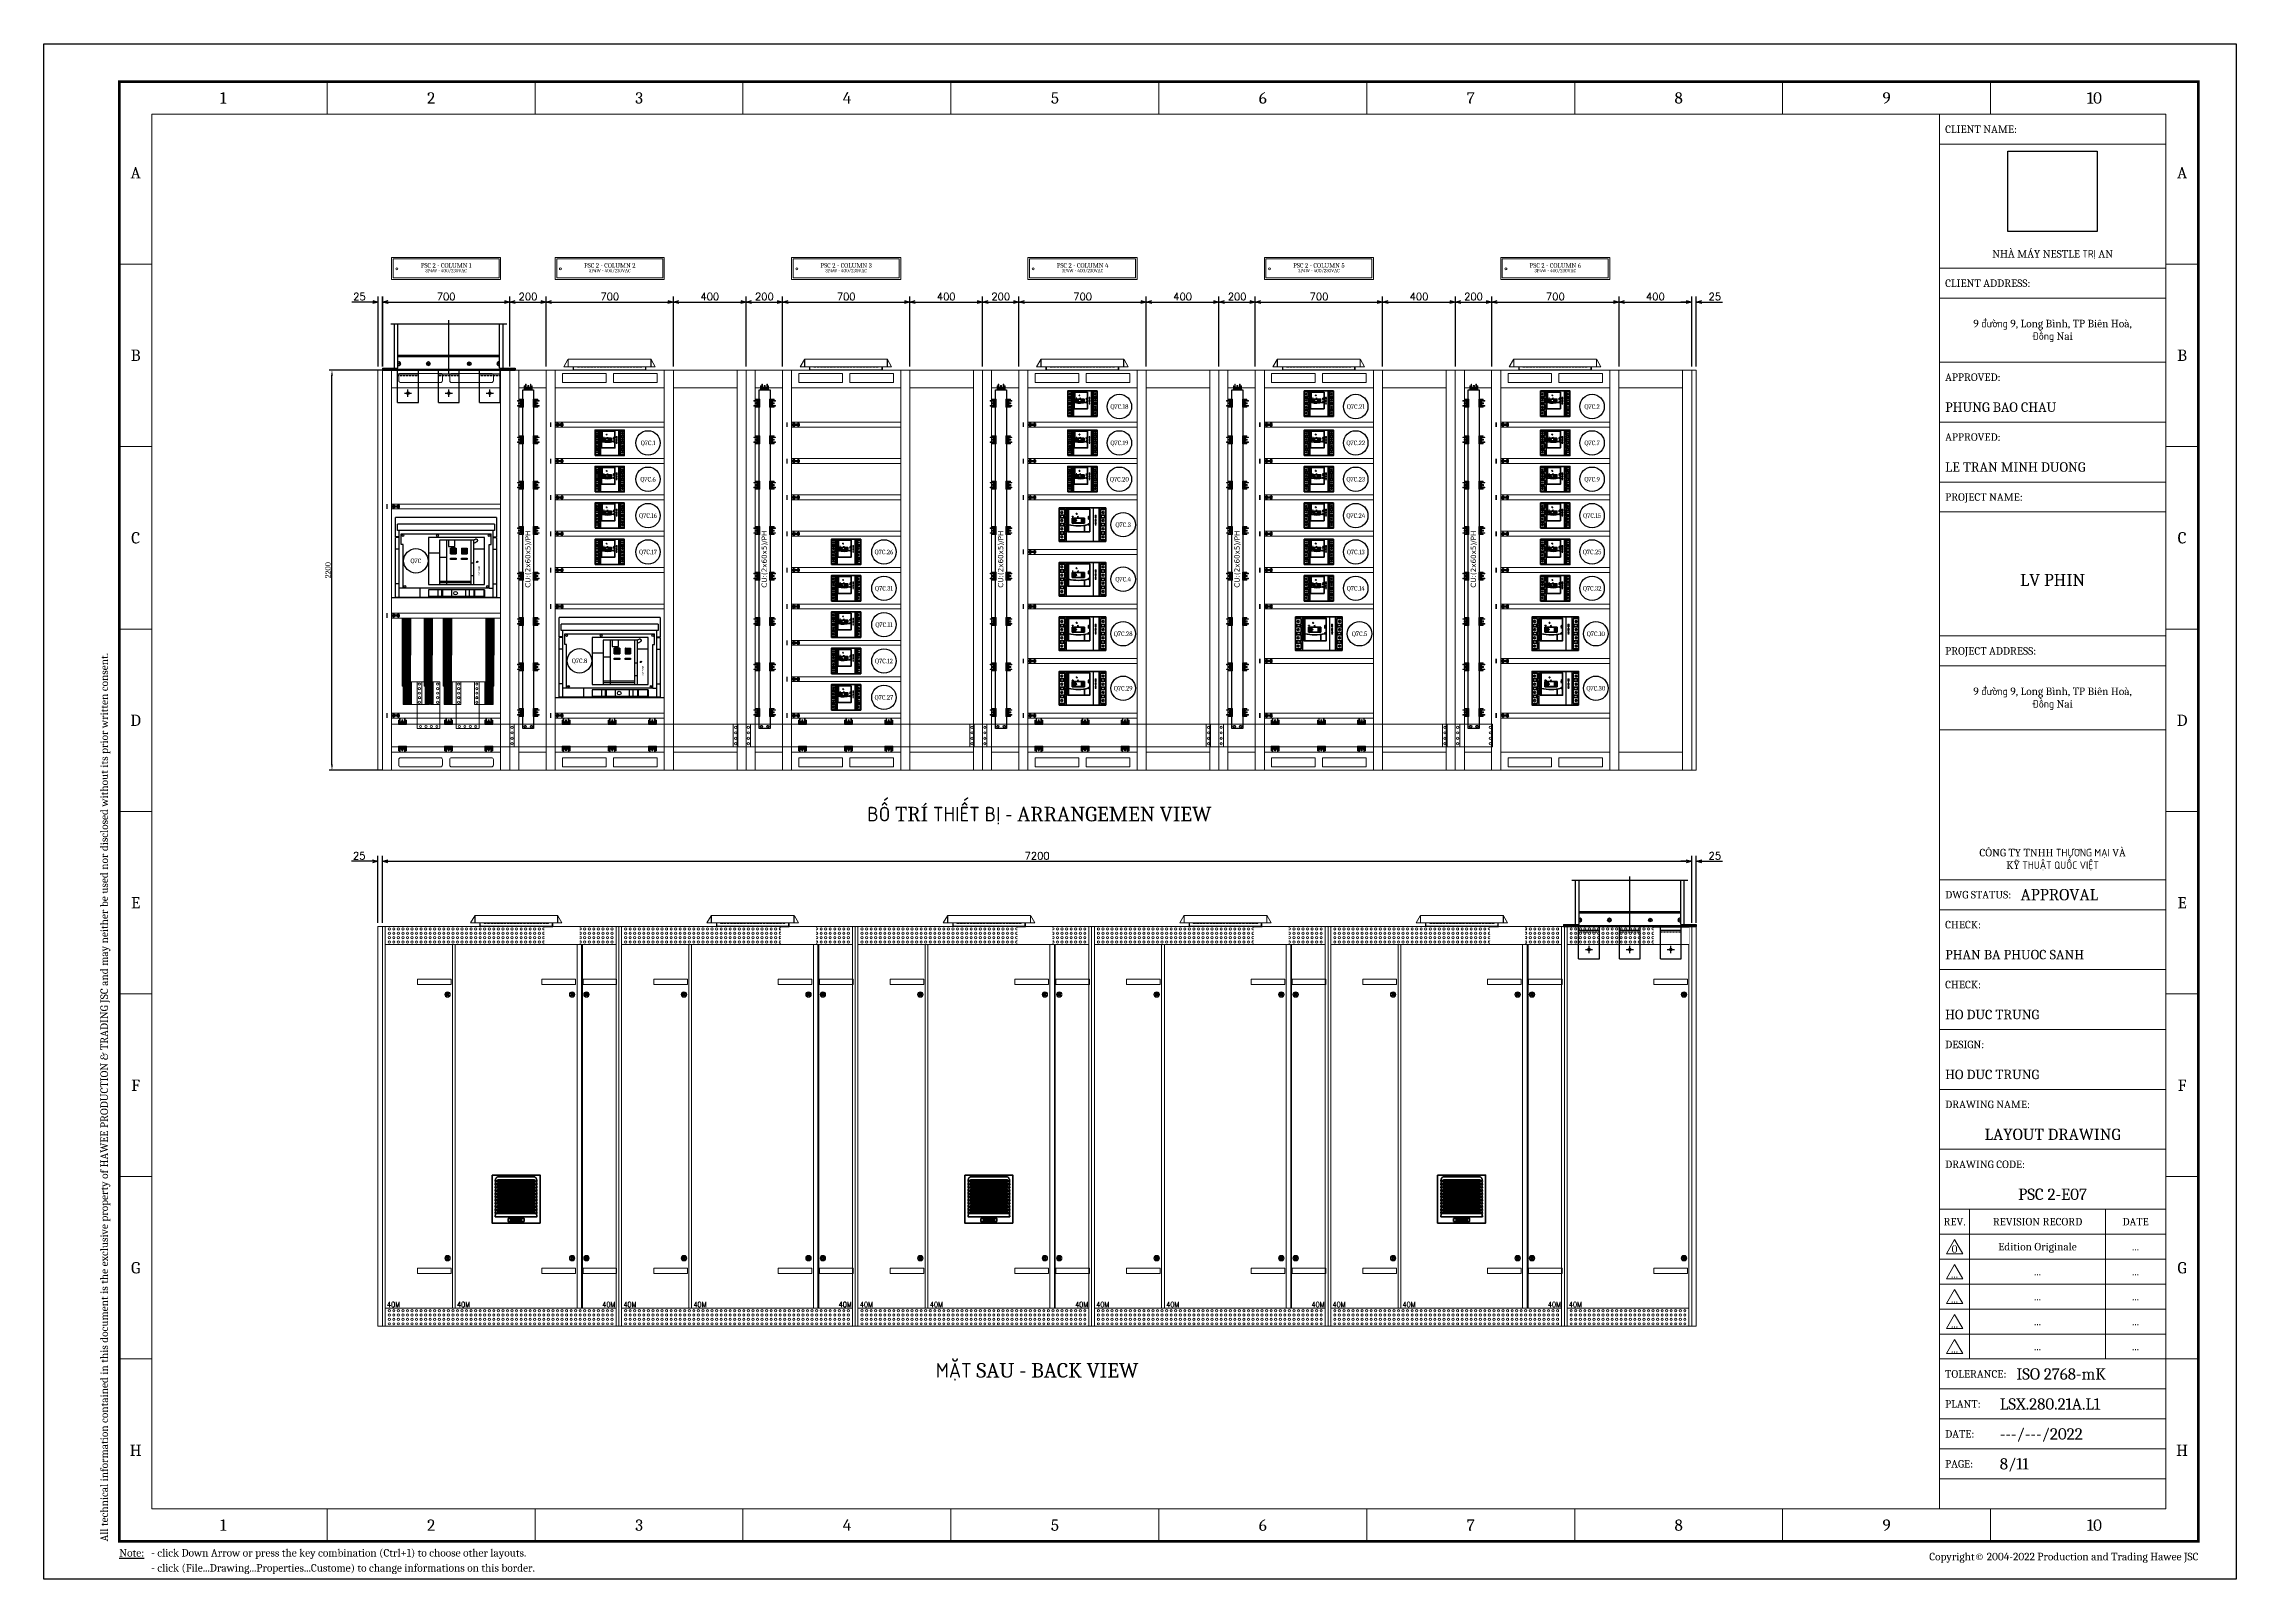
# Model space of a CAD drawing. Header units: millimetres. Extents: x -116965 to 323937, y 291661 to 566926.
# Drawn here: x -38684 to -26628, y 300387 to 308832 of the extents above; entities that cross this region are included whole.
import ezdxf
from ezdxf.enums import TextEntityAlignment as Align

# ---------------------------------------------------------------- set-up
doc = ezdxf.new("R2010")
doc.units = ezdxf.units.MM
doc.set_wipeout_variables(frame=1)
doc.header["$PDMODE"] = 35
doc.linetypes.add('CHAIN', pattern=[0.3543, 0.2362, -0.0295, 0.0591, -0.0295])
doc.linetypes.add('HIDDEN', pattern=[0.375, 0.25, -0.125])
doc.layers.get('0').update_dxf_attribs({"lineweight": 18})
for name, color, linetype in [('ALPHA', 255, 'Continuous'), ('BUSDUCT', 6, 'Continuous'), ('C00-00-00', 7, 'Continuous'), ('DETAIL', 7, 'Continuous'), ('dien', 2, 'Continuous'), ('DIM', 3, 'Continuous')]:
    doc.layers.add(name, color=color, linetype=linetype)
for name, color, linetype, lineweight in [('AM_5', 3, 'Continuous', 25), ('BUSBAR', 31, 'Continuous', 13), ('Centerline(Schneider)', 7, 'Continuous', 18), ('check bv', 5, 'Continuous', 9), ('H', 7, 'Continuous', 100), ('hw_Auxiliary', 2, 'Continuous', 13), ('hw_Text', 7, 'Continuous', 13), ('P', 250, 'Continuous', 100), ('Visible (ISO)', 7, 'Continuous', 50), ('Visible Edges(Schneider)', 7, 'Continuous', 35)]:
    doc.layers.add(name, color=color, linetype=linetype, lineweight=lineweight)
doc.styles.add('HW_Standard', font='complex.shx', dxfattribs={"width": 0.9})
doc.styles.add('hw_Title2', font='complex.shx', dxfattribs={"width": 0.75})
doc.styles.add('hwBorder', font='Cambria.ttf')
doc.styles.add('hwTech', font='Cambria.ttf')
doc.styles.add('ROMANS', font='')
doc.styles.get("Standard").update_dxf_attribs({"font": 'arial.ttf'})
doc.styles.add('{18b73a54-fa43-428c-adcb-c1c7bbdf2c84}', font='Simplex.shx')
doc.styles.get('ROMANS').set_extended_font_data('.VnArial')
doc.dimstyles.new('hwTech-1.0', dxfattribs={"dimscale": 12, "dimtxt": 2.5, "dimasz": 2.5, "dimexe": 1.25, "dimexo": 0.625, "dimtad": 1, "dimtxsty": 'hwTech', "dimcen": 2.5, "dimclrd": 3, "dimclre": 3, "dimclrt": 3, "dimadec": 0, "dimazin": 0, "dimtfac": 1, "dimtmove": 0, "dimatfit": 3, "dimfxl": 1, "dimarcsym": 0})
doc.dimstyles.new('kich thuoc$0', dxfattribs={"dimscale": 2, "dimtxt": 20, "dimasz": 16, "dimexe": 15, "dimexo": 10, "dimgap": 5, "dimtad": 1, "dimdec": 0, "dimzin": 0, "dimdsep": 46, "dimtxsty": '{18b73a54-fa43-428c-adcb-c1c7bbdf2c84}', "dimblk": 'OPEN30', "dimcen": 0.09, "dimclrd": 3, "dimclre": 3, "dimclrt": 3, "dimadec": 0, "dimazin": 0, "dimtfac": 1, "dimtdec": 0, "dimtofl": 0, "dimtmove": 0, "dimatfit": 3, "dimldrblk": 'OPEN30', "dimfxl": 1, "dimtolj": 1, "dimtzin": 0, "dimarcsym": 0})
picture_1 = doc.add_image_def('image1.png', size_in_pixel=(430, 385))

# ---------------------------------------------------------------- blocks, each defined once
blk = doc.blocks.new('*U1608')
for points in [[(0, 2200), (0, 0), (50, 0), (50, 2200)], [(50, 2102), (50, 2200), (200, 2200), (200, 2102)], [(200, 2200), (200, 0), (250, 0), (250, 2200)], [(250, 2102), (250, 2200), (850, 2200), (850, 2102)], [(850, 2200), (850, 0), (900, 0), (900, 2200)], [(1250, 2102), (1250, 2200), (900, 2200), (900, 2102)], [(1300, 2200), (1300, 0), (1250, 0), (1250, 2200)], [(50, 98), (50, 0), (200, 0), (200, 98)], [(250, 98), (250, 0), (850, 0), (850, 98)], [(1250, 98), (1250, 0), (900, 0), (900, 98)]]:
    blk.add_lwpolyline(points, close=True)
at = {"layer": 'hw_Auxiliary'}
for points in [[(290, 2132), (530, 2132), (530, 2182), (290, 2182)], [(810, 2132), (570, 2132), (570, 2182), (810, 2182)], [(290, 68), (530, 68), (530, 18), (290, 18)], [(810, 68), (570, 68), (570, 18), (810, 18)]]:
    blk.add_lwpolyline(points, close=True, dxfattribs=at)
blk = doc.blocks.new('*U149')
for points in [[(0, 2200), (0, 0), (50, 0), (50, 2200)], [(50, 2102), (50, 2200), (650, 2200), (650, 2102)], [(650, 2200), (650, 0), (700, 0), (700, 2200)], [(50, 98), (50, 0), (650, 0), (650, 98)]]:
    blk.add_lwpolyline(points, close=True)
at = {"layer": 'hw_Auxiliary'}
for points in [[(100, 2132), (320, 2132, 0.414214), (330, 2142), (330, 2172, 0.414214), (320, 2182), (100, 2182, 0.414214), (90, 2172), (90, 2142, 0.414214)], [(600, 2132), (380, 2132, -0.414214), (370, 2142), (370, 2172, -0.414214), (380, 2182), (600, 2182, -0.414214), (610, 2172), (610, 2142, -0.414214)], [(100, 68), (320, 68, -0.414214), (330, 58), (330, 28, -0.414214), (320, 18), (100, 18, -0.414214), (90, 28), (90, 58, -0.414214)], [(600, 68), (380, 68, 0.414214), (370, 58), (370, 28, 0.414214), (380, 18), (600, 18, 0.414214), (610, 28), (610, 58, 0.414214)]]:
    blk.add_lwpolyline(points, format="xyb", close=True, dxfattribs=at)
blk = doc.blocks.new('ban le blokset')
for p, q in [((11, 2), (5, 2)), ((5, -2), (11, -2))]:
    blk.add_line(p, q)
at = {"layer": 'Centerline(Schneider)', "linetype": 'CHAIN', "ltscale": 7.55611}
for p, q in [((36, 12), (32, 12)), ((36, -12), (32, -12))]:
    blk.add_line(p, q, dxfattribs=at)
at = {"layer": 'Centerline(Schneider)', "linetype": 'CHAIN', "ltscale": 21.168501}
for p, q in [((45, 10), (45, -10)), ((70, -10), (70, 10))]:
    blk.add_line(p, q, dxfattribs=at)
at = {"layer": 'Visible Edges(Schneider)'}
for p, q in [((11, 9), (5, 9)), ((36, 2), (78, 2)), ((74, -2), (74, 2)), ((11, -9), (5, -9)), ((36, -2), (78, -2))]:
    blk.add_line(p, q, dxfattribs=at)
for centre, start, end in [((45, 2), 21.122, 158.878), ((70, 2), 21.122, 158.878), ((45, -2), 201.122, 338.878), ((70, -2), 201.122, 338.878)]:
    blk.add_arc(centre, 5.63, start, end, dxfattribs=at)
blk = doc.blocks.new('*U1771')
h = blk.add_hatch(color=254)
edge = h.paths.add_edge_path()
edge.add_spline(control_points=[(5.6, 1.8), (5.6, 1.8), (5.6, 1.9), (5.6, 2), (5.6, 2), (5.7, 2)], knot_values=[-0.183546, -0.183546, -0.183546, -0.183546, -0.091771, -0.091771, 0, 0, 0, 0], degree=3, periodic=0)
edge.add_line((5.7, 2), (5.3, 2))
edge.add_ellipse((6.4, 1.5), major_axis=(1.3, 1.25), ratio=0.66219, start_angle=104.5761, end_angle=114.7583)
edge.add_line((5.1, 1.8), (5.6, 1.8))
edge = h.paths.add_edge_path()
edge.add_spline(control_points=[(5.4, 1.3), (5.5, 1.3), (5.5, 1.4), (5.5, 1.4), (5.5, 1.5), (5.5, 1.5)], knot_values=[-0.183098, -0.183098, -0.183098, -0.183098, -0.091547, -0.091547, 0, 0, 0, 0], degree=3, periodic=0)
edge.add_line((5.5, 1.5), (5, 1.5))
edge.add_ellipse((6.4, 1.5), major_axis=(1.3, 1.25), ratio=0.66219, start_angle=124.0962, end_angle=133.9588)
edge.add_line((4.9, 1.3), (5.4, 1.3))
edge = h.paths.add_edge_path()
edge.add_spline(control_points=[(6.7, 1.2), (6.8, 1.3), (6.8, 1.4), (6.9, 1.7), (6.9, 1.9), (7, 2)], knot_values=[-0.551644, -0.551644, -0.551644, -0.551644, -0.275816, -0.275816, 0, 0, 0, 0], degree=3, periodic=0)
edge.add_spline(control_points=[(7, 2), (7, 2), (7, 2), (7, 2), (7, 2), (7, 2)], knot_values=[-0.018517, -0.018517, -0.018517, -0.018517, -0.010545, -0.010545, 0, 0, 0, 0], degree=3, periodic=0)
edge.add_spline(control_points=[(7, 2), (7, 2), (7, 2), (7, 2), (7, 2), (7, 2), (7, 2), (7, 2)], knot_values=[-0.027221, -0.027221, -0.027221, -0.027221, -0.014514, -0.014514, -0.00734, -0.00734, 0, 0, 0, 0], degree=3, periodic=0)
edge.add_line((7, 2), (7.4, 2))
edge.add_spline(control_points=[(7.4, 2), (7.4, 2.1), (7.5, 2.2), (7.5, 2.3), (7.5, 2.4), (7.5, 2.4)], knot_values=[-0.257765, -0.257765, -0.257765, -0.257765, -0.128882, -0.128882, 0, 0, 0, 0], degree=3, periodic=0)
edge.add_line((7.5, 2.4), (6.9, 2.4))
edge.add_spline(control_points=[(6.9, 2.4), (6.8, 2.4), (6.6, 2.4), (6.4, 2.3), (6.3, 2.2), (6.2, 2.1), (6.2, 2.1), (6.1, 2), (6.1, 1.9), (6.1, 1.9), (6.1, 1.9), (6.1, 1.8)], knot_values=[-0.86466, -0.86466, -0.86466, -0.86466, -0.632414, -0.632414, -0.431586, -0.431586, -0.283006, -0.283006, -0.174285, -0.174285, 0, 0, 0, 0], degree=3, periodic=0)
edge.add_spline(control_points=[(6.1, 1.8), (6.1, 1.7), (6, 1.6), (6, 1.4), (5.9, 1.2), (5.9, 1.1)], knot_values=[-0.479158, -0.479158, -0.479158, -0.479158, -0.239583, -0.239583, 0, 0, 0, 0], degree=3, periodic=0)
edge.add_spline(control_points=[(5.9, 1.1), (5.9, 1.1), (5.9, 1.1), (5.9, 1.1), (5.9, 1.1), (5.9, 1.1)], knot_values=[-0.028568, -0.028568, -0.028568, -0.028568, -0.012798, -0.012798, 0, 0, 0, 0], degree=3, periodic=0)
edge.add_spline(control_points=[(5.9, 1.1), (5.9, 1.1), (5.9, 1.1), (5.8, 1), (5.8, 1), (5.8, 1), (5.8, 1), (5.8, 1)], knot_values=[-0.058564, -0.058564, -0.058564, -0.058564, -0.027343, -0.027343, -0.015539, -0.015539, 0, 0, 0, 0], degree=3, periodic=0)
edge.add_line((5.8, 1), (5.4, 1))
edge.add_spline(control_points=[(5.4, 1), (5.4, 1), (5.3, 0.9), (5.3, 0.8), (5.3, 0.7), (5.3, 0.6)], knot_values=[-0.283689, -0.283689, -0.283689, -0.283689, -0.141847, -0.141847, 0, 0, 0, 0], degree=3, periodic=0)
edge.add_line((5.3, 0.6), (5.9, 0.6))
edge.add_spline(control_points=[(5.9, 0.6), (6.1, 0.6), (6.2, 0.7), (6.4, 0.8), (6.5, 0.8), (6.6, 0.9), (6.7, 1), (6.7, 1.1), (6.7, 1.1), (6.7, 1.2)], knot_values=[-1.143628, -1.143628, -1.143628, -1.143628, -0.811486, -0.811486, -0.496541, -0.496541, -0.30491, -0.30491, 0, 0, 0, 0], degree=3, periodic=0)
edge = h.paths.add_edge_path()
edge.add_ellipse((6.4, 1.5), major_axis=(1.3, 1.25), ratio=0.66219, start_angle=306, end_angle=315.8697)
edge.add_line((7.9, 1.8), (7.3, 1.8))
edge.add_spline(control_points=[(7.3, 1.8), (7.3, 1.8), (7.2, 1.7), (7.2, 1.6), (7.2, 1.6), (7.2, 1.6)], knot_values=[-0.178881, -0.178881, -0.178881, -0.178881, -0.089455, -0.089455, 0, 0, 0, 0], degree=3, periodic=0)
edge.add_line((7.2, 1.6), (7.8, 1.6))
edge = h.paths.add_edge_path()
edge.add_spline(control_points=[(7.1, 1.3), (7.1, 1.3), (7.1, 1.2), (7.1, 1.1), (7.1, 1.1), (7.1, 1)], knot_values=[-0.179952, -0.179952, -0.179952, -0.179952, -0.089977, -0.089977, 0, 0, 0, 0], degree=3, periodic=0)
edge.add_line((7.1, 1), (7.6, 1))
edge.add_ellipse((6.4, 1.5), major_axis=(1.3, 1.25), ratio=0.66219, start_angle=286.5797, end_angle=296.6533)
edge.add_line((7.7, 1.3), (7.1, 1.3))
at = {"color": 102}
blk.add_ellipse((6.4, 1.5), major_axis=(1.3, 1.25), ratio=0.66219, dxfattribs=at)
blk = doc.blocks.new('*U1452')
h = blk.add_hatch(color=1)
h.dxf.hatch_style = 1
h.paths.add_polyline_path([(218, 105, 0.414214), (217, 105), (189, 105, 0.414214), (188, 105), (188, 76, 0.414214), (189, 76), (217, 76, 0.414214), (218, 76)])
h.paths.add_polyline_path([(211, 90, -1), (195, 90, -1)], flags=16)
h.paths.add_polyline_path([(208, 90, -1), (198, 90, -1)], flags=0)
h.paths.add_polyline_path([(198, 90, 1), (208, 90, 1)], flags=0)
for color, points in [(3, [(188, 50), (218, 50), (218, 43), (188, 43)]), (2, [(248, 50), (278, 50), (278, 43), (248, 43)])]:
    blk.add_hatch(color=color).paths.add_polyline_path(points)
h = blk.add_hatch(color=1)
h.dxf.hatch_style = 1
h.paths.add_polyline_path([(208, 90, 1), (198, 90, 1)])
h = blk.add_hatch(color=5)
h.dxf.hatch_style = 1
h.paths.add_polyline_path([(278, 105, 0.414214), (277, 105), (249, 105, 0.414214), (248, 105), (248, 76, 0.414214), (249, 76), (277, 76, 0.414214), (278, 76)])
h.paths.add_polyline_path([(262, 98), (264, 98), (264, 82), (262, 82)], flags=16)
at = {"color": 0}
for p, q in [((188, 75), (188, 105)), ((188, 105), (218, 105)), ((188, 76), (188, 105)), ((217, 105), (189, 105)), ((248, 105), (278, 105)), ((249, 105), (277, 105))]:
    blk.add_line(p, q, dxfattribs=at)
at = {"color": 7}
for p, q in [((218, 75), (188, 75)), ((217, 76), (189, 76)), ((218, 105), (218, 75)), ((218, 105), (218, 76)), ((248, 105), (248, 75)), ((248, 105), (248, 76)), ((278, 75), (248, 75)), ((277, 76), (249, 76))]:
    blk.add_line(p, q, dxfattribs=at)
at = {"color": 0}
for points in [[(188, 50), (218, 50), (218, 43), (188, 43)], [(248, 50), (278, 50), (278, 43), (248, 43)]]:
    blk.add_lwpolyline(points, close=True, dxfattribs=at)
at = {"color": 7}
blk.add_lwpolyline([(262, 82), (264, 82), (264, 98), (262, 98)], close=True, dxfattribs=at)
blk.add_circle((203, 90), 8.18, dxfattribs=at)
at = {"color": 1}
blk.add_circle((203, 90), 5.45, dxfattribs=at)
at = {"color": 0}
for centre, start, end in [((189, 105), 90, 180), ((189, 76), 180, 270), ((217, 105), 0, 90), ((249, 105), 90, 180)]:
    blk.add_arc(centre, 0.341, start, end, dxfattribs=at)
at = {"color": 7}
for centre, start, end in [((217, 76), 270, 0), ((249, 76), 180, 270)]:
    blk.add_arc(centre, 0.341, start, end, dxfattribs=at)
at = {"layer": 'ALPHA', "color": 253}
for p, q in [((441, 274), (-115, 274)), ((-115, 168), (-115, 274)), ((441, 274), (441, 168)), ((-95, 168), (-115, 168)), ((-115, -165), (-115, 165)), ((-95, 165), (-115, 165)), ((-95, -165), (-95, 202)), ((-84, 185), (410, 185)), ((-84, 125), (-84, 185)), ((-79, 125), (-84, 125)), ((-74, 125), (-79, 125)), ((-74, -115), (-74, 125)), ((400, -115), (400, 125)), ((400, 125), (404, 125)), ((404, 125), (410, 125)), ((410, 125), (410, 185)), ((420, 202), (420, -165)), ((420, 168), (441, 168)), ((420, 165), (441, 165)), ((441, 165), (441, -165)), ((-74, -115), (-95, -115)), ((20, -165), (20, -115)), ((400, -115), (420, -115)), ((441, -165), (-115, -165))]:
    blk.add_line(p, q, dxfattribs=at)
at = {"layer": 'ALPHA', "color": 254}
for p, q in [((430, 237), (-105, 237)), ((-105, 202), (-105, 237)), ((430, 202), (-105, 202)), ((430, 237), (430, 202)), ((-95, 100), (-115, 100)), ((188, 75), (218, 75)), ((218, 105), (218, 75)), ((248, 105), (248, 75)), ((248, 75), (278, 75)), ((420, 100), (441, 100)), ((-95, -90), (-115, -90)), ((420, -90), (441, -90))]:
    blk.add_line(p, q, dxfattribs=at)
at = {"layer": 'ALPHA', "color": 4}
for p, q in [((126, 150), (126, -95)), ((314, 150), (126, 150)), ((166, 150), (166, -95)), ((299, 150), (299, -95)), ((314, 150), (314, -95)), ((66, 80), (126, 80)), ((166, 55), (126, 55)), ((299, 25), (314, 25)), ((374, 100), (314, 100)), ((299, -77), (126, -77)), ((299, -85), (126, -85)), ((299, -45), (314, -45)), ((374, -123), (66, -123)), ((66, -123), (66, -160)), ((374, -160), (66, -160)), ((120, -160), (120, -123)), ((140, -160), (140, -123)), ((145, -160), (145, -123)), ((195, -160), (195, -123)), ((270, -123), (270, -160)), ((290, -123), (290, -160)), ((315, -123), (315, -160)), ((320, -123), (320, -160)), ((371, -123), (371, -160)), ((374, -123), (374, -160))]:
    blk.add_line(p, q, dxfattribs=at)
at = {"layer": 'ALPHA', "color": 0}
for p, q in [((188, 105), (188, 75)), ((188, 105), (218, 105)), ((248, 105), (278, 105)), ((278, 105), (278, 75))]:
    blk.add_line(p, q, dxfattribs=at)
at = {"layer": 'ALPHA', "color": 4}
for points in [[(66, 165), (66, -95), (374, -95), (374, 165)], [(176, 115), (211, 115), (211, 150), (176, 150)]]:
    blk.add_lwpolyline(points, close=True, dxfattribs=at)
blk.add_lwpolyline([(314, 150, -0.038619), (319, 153, -0.045493), (322, 154, -0.024228), (327, 156, -0.058648), (329, 156, -0.123358), (332, 155, -0.092807), (334, 153, -0.116657), (335, 150, -0.128186), (335, 146, -0.049971), (334, 144, -0.055894), (333, 142, -0.051937), (331, 140, -0.020219), (325, 136, -0.056224), (321, 134, -0.040931), (314, 133)], format="xyb", dxfattribs=at)
at = {"layer": 'ALPHA', "color": 7}
for points in [[(218, 75), (188, 75), (188, 104), (218, 104)], [(248, 75), (278, 75), (278, 104), (248, 104)]]:
    blk.add_lwpolyline(points, close=True, dxfattribs=at)
at = {"layer": 'ALPHA', "color": 253}
blk.add_lwpolyline([(400, -115), (-74, -115)], dxfattribs=at)
at = {"layer": 'ALPHA', "color": 254}
for centre in [(-74, 175), (116, 175), (400, 175), (-64, -105), (390, -105)]:
    blk.add_circle(centre, 5, dxfattribs=at)
at = {"layer": 'ALPHA', "color": 4}
blk.add_circle((215, -142), 10, dxfattribs=at)
at = {"color": 7, "xscale": 2.430000000000291, "yscale": 2.430000000000291, "zscale": 2.430000000000291}
blk.add_blockref('*U1771', (319, 26), dxfattribs=at)
at = {"layer": 'ALPHA', "color": 254, "style": 'ROMANS', "flags": 8}
blk.add_attdef('TYPE2', (341, 8), '', height=8, rotation=270, dxfattribs=at)
blk = doc.blocks.new('*U1615')
blk.add_hatch(color=9).paths.add_polyline_path([(81, 8), (95, 8), (95, 0), (81, 0)])
h = blk.add_hatch(color=1)
edge = h.paths.add_edge_path()
edge.add_arc((78, -23), 3.31, 0, 360)
h = blk.add_hatch(color=7)
edge = h.paths.add_edge_path()
edge.add_ellipse((95, -23), major_axis=(-5.42, 0), ratio=0.460829, start_angle=0, end_angle=360)
for p, q in [((140, 51), (0, 51)), ((140, 50), (0, 50)), ((134, 42), (77, 42)), ((81, 36), (81, -9)), ((81, 36), (95, 36)), ((95, 31), (81, 31)), ((95, 30), (81, 30)), ((95, 27), (81, 27)), ((81, 26), (95, 26)), ((95, 36), (95, -9)), ((98, 13), (102, 13)), ((98, 13), (100, 12)), ((100, 35), (100, 31)), ((100, 35), (100, 31)), ((100, 35), (100, 35)), ((100, 31), (100, 31)), ((102, 13), (100, 12)), ((140, -50), (0, -50)), ((140, -51), (0, -51)), ((81, -9), (95, -9))]:
    blk.add_line(p, q)
at = {"color": 0}
blk.add_lwpolyline([(0, 81), (0, -80), (140, -80), (140, 81)], close=True, dxfattribs=at)
at = {"color": 1}
for points in [[(5, 81), (5, 60), (30, 60), (30, 81)], [(40, 81), (40, 60), (65, 60), (65, 81)], [(75, 81), (75, 60), (100, 60), (100, 81)], [(110, 81), (110, 60), (135, 60), (135, 81)], [(5, -80), (5, -60), (30, -60), (30, -80)], [(40, -80), (40, -60), (65, -60), (65, -80)], [(75, -80), (75, -60), (100, -60), (100, -80)], [(110, -80), (110, -60), (135, -60), (135, -80)]]:
    blk.add_lwpolyline(points, dxfattribs=at)
for points in [[(134, -28), (42, -28), (42, 46), (134, 46)], [(81, 36), (95, 36), (95, -9), (81, -9)], [(81, 8), (95, 8), (95, 0), (81, 0)]]:
    blk.add_lwpolyline(points, close=True)
for centre in [(18, 70), (52, 70), (88, 70), (122, 70), (18, -70), (52, -70), (88, -70), (122, -70)]:
    blk.add_circle(centre, 3.25, dxfattribs=at)
at = {"color": 3}
for centre in [(35, 63), (70, 63), (105, 63), (35, -62), (70, -62), (105, -62)]:
    blk.add_circle(centre, 3, dxfattribs=at)
blk.add_circle((78, -23), 3.31)
blk.add_arc((211, 14), 138, 168.1891, 194.2608)
blk.add_ellipse((95, -23), major_axis=(-5.42, 0), ratio=0.460829)
at = {"layer": 'P', "color": 0, "linetype": 'Continuous', "lineweight": -3}
for p, q in [((34, 78), (34, 81)), ((34, 78), (34, 77)), ((36, 81), (36, 78)), ((36, 78), (36, 77)), ((69, 78), (69, 81)), ((69, 78), (69, 77)), ((71, 81), (71, 78)), ((71, 78), (71, 77)), ((104, 78), (104, 81)), ((104, 78), (104, 81)), ((104, 78), (104, 77)), ((106, 81), (106, 78)), ((106, 78), (106, 77)), ((34, -77), (34, -80)), ((36, -80), (36, -77)), ((69, -77), (69, -80)), ((69, -77), (69, -77)), ((71, -80), (71, -77)), ((71, -77), (71, -77)), ((104, -77), (104, -80)), ((104, -77), (104, -80)), ((104, -77), (104, -77)), ((106, -80), (106, -77)), ((106, -77), (106, -77))]:
    blk.add_line(p, q, dxfattribs=at)
for centre, start, end in [((35, 75), 117.7191, 62.2809), ((70, 75), 117.7191, 62.2809), ((105, 75), 117.7191, 62.2809), ((35, -75), 297.7191, 242.2809), ((70, -75), 297.7191, 242.2809), ((105, -75), 297.7191, 242.2809)]:
    blk.add_arc(centre, 2.5, start, end, dxfattribs=at)
at = {"xscale": 1.215000000000003, "yscale": 1.215000000000003, "zscale": 1.215000000000003}
blk.add_blockref('*U1771', (108, 15), dxfattribs=at)
at = {"layer": 'hw_Text', "color": 3, "style": 'HW_Standard', "width": 0.9}
blk.add_text('ON', height=3.6, dxfattribs=at).set_placement((87, 22), align=Align.MIDDLE_CENTER)
at = {"layer": 'hw_Text', "color": 1, "style": 'HW_Standard', "width": 0.9}
blk.add_text('OFF', height=3.6, dxfattribs=at).set_placement((87, -5), align=Align.MIDDLE_CENTER)
at = {"layer": 'hw_Text', "color": 0, "style": 'HW_Standard', "width": 0.9, "flags": 8}
blk.add_attdef('TYPE1', text='', height=5, dxfattribs=at).set_placement((86, -39), align=Align.MIDDLE_CENTER)
blk = doc.blocks.new('*U110')
blk.add_hatch(color=8).paths.add_polyline_path([(103, 5), (127, 5), (127, -6), (103, -6)])
h = blk.add_hatch(color=1)
edge = h.paths.add_edge_path()
edge.add_arc((94, -35), 3.69, 0, 360)
h = blk.add_hatch(color=7)
edge = h.paths.add_edge_path()
edge.add_ellipse((130, -35), major_axis=(-9.15, 0), ratio=0.240438, start_angle=0, end_angle=360)
at = {"color": 0}
for p, q in [((54, 77), (177, 77)), ((101, 57), (101, -11)), ((101, 57), (129, 57)), ((101, 52), (129, 52)), ((102, 52), (102, 44)), ((129, 45), (102, 45)), ((102, 44), (129, 44)), ((102, 41), (102, -11)), ((129, 41), (102, 41)), ((102, 39), (129, 39)), ((129, 44), (129, 52)), ((129, -11), (129, 41)), ((133, 25), (139, 25)), ((133, 25), (136, 23)), ((136, 57), (136, 51)), ((136, 57), (137, 57)), ((136, 51), (137, 51)), ((139, 25), (136, 23)), ((137, 57), (137, 51)), ((54, -11), (89, -11)), ((101, -11), (129, -11))]:
    blk.add_line(p, q, dxfattribs=at)
blk.add_line((129, 57), (129, -11))
at = {"color": 0, "linetype": 'Continuous', "lineweight": -2}
blk.add_lwpolyline([(0, -128), (0, 128), (185, 128), (185, -128)], close=True, dxfattribs=at)
at = {"color": 1, "linetype": 'Continuous', "lineweight": -2}
for points in [[(9, 128), (41, 128), (41, 98), (9, 98)], [(54, 128), (86, 128), (86, 98), (54, 98)], [(99, 128), (131, 128), (131, 98), (99, 98)], [(144, 128), (176, 128), (176, 98), (144, 98)], [(9, -128), (41, -128), (41, -99), (9, -99)], [(54, -128), (86, -128), (86, -99), (54, -99)], [(99, -128), (131, -128), (131, -99), (99, -99)], [(144, -128), (176, -128), (176, -99), (144, -99)]]:
    blk.add_lwpolyline(points, close=True, dxfattribs=at)
for points in [[(54, 83), (177, 83), (177, -40), (54, -40)], [(103, 5), (127, 5), (127, -6), (103, -6)]]:
    blk.add_lwpolyline(points, close=True)
for centre in [(25, 114), (70, 114), (115, 114), (160, 114), (25, -114), (70, -114), (115, -114), (160, -114)]:
    blk.add_circle(centre, 5.25, dxfattribs=at)
at = {"color": 3, "linetype": 'Continuous', "lineweight": -2}
for centre in [(47, 100), (92, 100), (137, 100), (47, -100), (92, -100), (137, -100)]:
    blk.add_circle(centre, 3, dxfattribs=at)
blk.add_circle((94, -35), 3.69)
at = {"color": 0}
blk.add_arc((319, 24), 233, 166.8772, 193.8056, dxfattribs=at)
blk.add_ellipse((130, -35), major_axis=(-9.15, 0), ratio=0.240438)
at = {"color": 0, "start_tangent": (-0.226987, -0.973898), "end_tangent": (-0.226751, -0.973953)}
blk.add_spline([(92, 77), (92, 76)], degree=3, dxfattribs=at)
at = {"layer": 'P', "color": 0, "linetype": 'Continuous', "lineweight": -3}
for p, q in [((46, 124), (46, 128)), ((46, 124), (46, 124)), ((49, 128), (49, 124)), ((49, 124), (49, 124)), ((91, 124), (91, 128)), ((91, 124), (91, 124)), ((94, 128), (94, 124)), ((94, 124), (94, 124)), ((136, 124), (136, 128)), ((139, 128), (139, 124)), ((46, -124), (46, -128)), ((46, -124), (46, -124)), ((49, -128), (49, -124)), ((49, -124), (49, -124)), ((91, -124), (91, -128)), ((91, -124), (91, -124)), ((94, -128), (94, -124)), ((94, -124), (94, -124)), ((136, -124), (136, -128)), ((136, -124), (136, -124)), ((139, -128), (139, -124)), ((139, -124), (139, -124))]:
    blk.add_line(p, q, dxfattribs=at)
for points in [[(185, 91), (0, 91)], [(184, 90), (0, 90)], [(0, -60), (185, -60)]]:
    blk.add_lwpolyline(points, dxfattribs=at)
at = {"layer": 'P', "color": 1, "linetype": 'Continuous', "lineweight": -3}
for points in [[(184, -90), (0, -90)], [(185, -91), (0, -91)]]:
    blk.add_lwpolyline(points, dxfattribs=at)
at = {"layer": 'P', "color": 0, "linetype": 'Continuous', "lineweight": -3}
for centre, start, end in [((47, 122), 117.7191, 62.2809), ((92, 122), 117.7191, 62.2809), ((137, 122), 117.7191, 62.2809), ((47, -122), 297.7191, 242.2809), ((92, -122), 297.7191, 242.2809), ((137, -122), 297.7191, 242.2809)]:
    blk.add_arc(centre, 2.5, start, end, dxfattribs=at)
at = {"xscale": 1.476224999999999, "yscale": 1.476224999999999, "zscale": 1.476224999999999}
blk.add_blockref('*U1771', (143, 30), dxfattribs=at)
at = {"layer": 'hw_Text', "color": 3, "style": 'HW_Standard', "width": 0.9}
blk.add_text('ON', height=3.6, dxfattribs=at).set_placement((116, 33), align=Align.MIDDLE_CENTER)
at = {"layer": 'hw_Text', "color": 1, "style": 'HW_Standard', "width": 0.9}
blk.add_text('OFF', height=3.6, dxfattribs=at).set_placement((116, -3), align=Align.MIDDLE_CENTER)
at = {"layer": 'hw_Text', "color": 0, "style": 'HW_Standard', "width": 0.9, "flags": 8}
blk.add_attdef('TYPE1', text='', height=7, dxfattribs=at).set_placement((118, -72), align=Align.MIDDLE_CENTER)
blk = doc.blocks.new('bw4000-3')
for centre in [(97979, 361614), (98204, 361614), (98429, 361614)]:
    blk.add_circle(centre, 7.5)
at = {"layer": 'BUSDUCT'}
for p, q in [((97904, 361751), (97904, 361995)), ((97924, 361751), (97924, 361995)), ((98483, 361751), (98483, 361995)), ((98503, 361751), (98503, 361995)), ((97904, 361751), (97924, 361751)), ((98483, 361751), (98503, 361751))]:
    blk.add_line(p, q, dxfattribs=at)
at = {"layer": 'BUSDUCT', "color": 7}
for p, q in [((97924, 361823), (98483, 361823)), ((97924, 361816), (98483, 361816))]:
    blk.add_line(p, q, dxfattribs=at)
at = {"layer": 'DETAIL'}
for p, q in [((97839, 361751), (97839, 361741)), ((97839, 361751), (97909, 361751)), ((97839, 361746), (98569, 361746)), ((97839, 361741), (98569, 361741)), ((97909, 361751), (97909, 361746)), ((97922, 361563), (97922, 361741)), ((97922, 361721), (98036, 361721)), ((98036, 361563), (98036, 361741)), ((98147, 361563), (98147, 361741)), ((98147, 361721), (98261, 361721)), ((98261, 361563), (98261, 361741)), ((98372, 361563), (98372, 361741)), ((98372, 361721), (98486, 361721)), ((98486, 361563), (98486, 361741)), ((98498, 361751), (98498, 361746)), ((98498, 361751), (98569, 361751)), ((98569, 361751), (98569, 361741)), ((97922, 361563), (98036, 361563)), ((98147, 361563), (98261, 361563)), ((98372, 361563), (98486, 361563))]:
    blk.add_line(p, q, dxfattribs=at)
at = {"layer": 'DETAIL', "color": 7, "linetype": 'HIDDEN'}
for p, q in [((97922, 361711), (98036, 361711)), ((98147, 361711), (98261, 361711)), ((98372, 361711), (98486, 361711))]:
    blk.add_line(p, q, dxfattribs=at)
at = {"layer": 'DETAIL', "color": 7}
for points in [[(97924, 361769), (97929, 361766), (97937, 361771), (97937, 361781), (97929, 361786), (97924, 361783)], [(98483, 361783), (98478, 361786), (98470, 361781)], [(98470, 361781), (98470, 361771), (98478, 361766), (98483, 361769)]]:
    blk.add_lwpolyline(points, dxfattribs=at)
for points in [[(98083, 361781), (98083, 361771), (98091, 361766), (98099, 361771), (98099, 361781), (98091, 361786)], [(98324, 361781), (98324, 361771), (98316, 361766), (98308, 361771), (98308, 361781), (98316, 361786)]]:
    blk.add_lwpolyline(points, close=True, dxfattribs=at)
for centre, radius in [((97929, 361776), 2.5), ((98091, 361776), 10), ((98091, 361776), 2.5), ((98316, 361776), 10), ((98316, 361776), 2.5), ((98478, 361776), 2.5)]:
    blk.add_circle(centre, radius, dxfattribs=at)
for centre, start, end in [((97929, 361776), 240, 120), ((98478, 361776), 60, 300)]:
    blk.add_arc(centre, 10, start, end, dxfattribs=at)
at = {"layer": 'DIM'}
for p, q in [((97884, 361995), (98523, 361995)), ((98204, 361721), (98204, 362015)), ((97959, 361614), (97999, 361614)), ((97979, 361594), (97979, 361634)), ((98184, 361614), (98224, 361614)), ((98204, 361594), (98204, 361634)), ((98409, 361614), (98449, 361614)), ((98429, 361594), (98429, 361634))]:
    blk.add_line(p, q, dxfattribs=at)
blk = doc.blocks.new('*U1780')
at = {"color": 1}
for p, q in [((59323, 339395), (59228, 339395)), ((59323, 339395), (59228, 339395)), ((59228, 339395), (59228, 339270)), ((59323, 339395), (59323, 339270)), ((59228, 339270), (59323, 339270))]:
    blk.add_line(p, q, dxfattribs=at)
for centre in [(59241, 339377), (59241, 339347), (59241, 339317), (59241, 339287), (59311, 339377), (59311, 339347), (59311, 339317), (59311, 339287)]:
    blk.add_circle(centre, 6, dxfattribs=at)
blk = doc.blocks.new('*U1910')
at = {"color": 1}
for p, q in [((60478, 339395), (59223, 339395)), ((60478, 339395), (59223, 339395)), ((59223, 339395), (59223, 339270)), ((60478, 339395), (60478, 339270)), ((59223, 339270), (60478, 339270))]:
    blk.add_line(p, q, dxfattribs=at)
for centre in [(59236, 339377), (59236, 339347), (59236, 339317), (59236, 339287), (60466, 339377), (60466, 339347), (60466, 339317), (60466, 339287)]:
    blk.add_circle(centre, 6, dxfattribs=at)
blk = doc.blocks.new('555')
at = {"lineweight": 5}
for p, q in [((-22, 25), (-19, 25)), ((-22, 0), (-22, 25)), ((22, 8), (-22, 8)), ((-22, 3), (-5, 3)), ((-18, 0), (-22, 0)), ((-19, 25), (-18, 13)), ((-18, 13), (-18, 13)), ((-18, 13), (-18, 0)), ((-18, 13), (-18, 13)), ((-18, 0), (18, 0)), ((-18, 0), (-18, 0)), ((-9, 13), (-16, 13)), ((-12, 33), (-15, 33)), ((-15, 33), (-15, 30)), ((-15, 30), (-12, 30)), ((-15, 19), (-15, 30)), ((-12, 30), (-12, 33)), ((-12, 30), (-12, 19)), ((-9, 16), (9, 16)), ((9, 13), (-9, 13)), ((-6, 13), (-6, 12)), ((0, 12), (-6, 12)), ((-6, 4), (-6, 11)), ((-5, 3), (-5, 3)), ((-5, 3), (5, 3)), ((-3, 26), (-4, 4)), ((-3, 19), (-4, 17)), ((-4, 13), (-4, 17)), ((0, 17), (-4, 17)), ((-4, 13), (-4, 16)), ((-4, 13), (-4, 16)), ((-3, 16), (-4, 4)), ((-3, 26), (-3, 18)), ((-3, 26), (3, 26)), ((-3, 19), (0, 19)), ((-3, 18), (-3, 16)), ((3, 18), (-3, 18)), ((3, 16), (-3, 16)), ((-2, 19), (-2, 13)), ((0, 11), (-2, 12)), ((0, 19), (3, 19)), ((4, 17), (0, 17)), ((0, 11), (2, 12)), ((6, 12), (0, 12)), ((2, 19), (2, 13)), ((3, 26), (3, 26)), ((4, 4), (3, 26)), ((3, 18), (3, 26)), ((3, 19), (4, 17)), ((3, 18), (3, 18)), ((3, 16), (3, 18)), ((3, 16), (4, 16)), ((4, 4), (3, 16)), ((4, 13), (4, 17)), ((4, 13), (4, 16)), ((4, 13), (4, 16)), ((5, 3), (22, 3)), ((5, 3), (5, 3)), ((6, 13), (6, 12)), ((6, 11), (6, 4)), ((16, 13), (9, 13)), ((15, 33), (12, 33)), ((12, 33), (12, 30)), ((12, 30), (15, 30)), ((12, 19), (12, 30)), ((15, 30), (15, 33)), ((15, 30), (15, 19)), ((18, 13), (19, 25)), ((18, 0), (18, 13)), ((18, 13), (18, 13)), ((18, 13), (18, 13)), ((22, 0), (18, 0)), ((18, 0), (18, 0)), ((19, 25), (22, 25)), ((22, 25), (22, 0))]:
    blk.add_line(p, q, dxfattribs=at)
for centre, radius, start, end in [((-16, 16), 3, 186, 270), ((-9, 19), 6, 180, 270), ((-9, 19), 3, 180, 270), ((-8, 11), 2, 2, 90), ((-5, 4), 0.75, 182, 270), ((-5, 4), 0.75, 270, 356.7829), ((-5, 4), 0.75, 270, 357.5104), ((5, 4), 0.75, 182.0138, 270), ((5, 4), 0.75, 182.4896, 270), ((5, 4), 0.75, 270, 358), ((8, 11), 2, 90, 178), ((9, 19), 3, 270, 0), ((9, 19), 6, 270, 0), ((16, 16), 3, 270, 354)]:
    blk.add_arc(centre, radius, start, end, dxfattribs=at)
blk = doc.blocks.new('*U1913')
at = {"color": 1}
for p, q in [((59428, 339395), (59223, 339395)), ((59428, 339395), (59223, 339395)), ((59223, 339395), (59223, 339270)), ((59428, 339395), (59428, 339270)), ((59223, 339270), (59428, 339270))]:
    blk.add_line(p, q, dxfattribs=at)
for centre in [(59236, 339377), (59236, 339347), (59236, 339317), (59236, 339287), (59416, 339377), (59416, 339347), (59416, 339317), (59416, 339287)]:
    blk.add_circle(centre, 6, dxfattribs=at)
blk = doc.blocks.new('*U1914')
at = {"color": 1}
for p, q in [((60478, 339395), (59803, 339395)), ((60478, 339395), (59803, 339395)), ((59803, 339395), (59803, 339270)), ((60478, 339395), (60478, 339270)), ((59803, 339270), (60478, 339270))]:
    blk.add_line(p, q, dxfattribs=at)
for centre in [(60466, 339377), (60466, 339347), (60466, 339317), (60466, 339287)]:
    blk.add_circle(centre, 6, dxfattribs=at)
blk = doc.blocks.new('TD-4000-4P-FRONT-INCOME')
at = {"color": 1}
for p, q in [((0, -175), (0, 0)), ((125, 0), (0, 0)), ((125, 0), (125, -175)), ((0, -133), (56, -133)), ((0, -182), (0, -175)), ((0, -258), (0, -182)), ((25, -133), (25, -258)), ((38, -233), (43, -233)), ((43, -233), (38, -233)), ((38, -233), (38, -404)), ((38, -239), (43, -239)), ((43, -258), (43, -133)), ((43, -139), (48, -139)), ((43, -151), (48, -151)), ((43, -239), (48, -239)), ((48, -133), (48, -258)), ((48, -233), (53, -233)), ((53, -233), (48, -233)), ((48, -239), (53, -239)), ((53, -258), (53, -133)), ((53, -139), (58, -139)), ((53, -151), (58, -151)), ((53, -239), (58, -239)), ((68, -133), (56, -133)), ((58, -133), (58, -258)), ((58, -233), (63, -233)), ((58, -233), (63, -233)), ((63, -239), (58, -239)), ((63, -258), (63, -133)), ((63, -139), (68, -139)), ((63, -151), (68, -151)), ((63, -239), (68, -239)), ((68, -133), (68, -258)), ((68, -233), (73, -233)), ((73, -233), (68, -233)), ((73, -239), (68, -239)), ((73, -258), (73, -133)), ((86, -133), (73, -133)), ((73, -139), (78, -139)), ((73, -151), (78, -151)), ((73, -239), (78, -239)), ((78, -133), (78, -258)), ((78, -233), (83, -233)), ((83, -233), (78, -233)), ((83, -239), (78, -239)), ((83, -258), (83, -133)), ((83, -139), (88, -139)), ((83, -151), (88, -151)), ((83, -239), (88, -239)), ((125, -133), (86, -133)), ((88, -133), (88, -258)), ((125, -175), (125, -182)), ((125, -182), (125, -258)), ((125, -258), (0, -258)), ((38, -251), (43, -251)), ((38, -354), (43, -354)), ((43, -251), (48, -251)), ((43, -404), (43, -258)), ((48, -251), (53, -251)), ((48, -258), (48, -404)), ((48, -354), (53, -354)), ((53, -251), (58, -251)), ((53, -404), (53, -258)), ((63, -251), (58, -251)), ((58, -404), (58, -258)), ((63, -354), (58, -354)), ((63, -251), (68, -251)), ((63, -258), (63, -404)), ((73, -251), (68, -251)), ((68, -258), (68, -404)), ((73, -354), (68, -354)), ((73, -251), (78, -251)), ((73, -404), (73, -258)), ((83, -251), (78, -251)), ((78, -258), (78, -404)), ((83, -354), (78, -354)), ((83, -251), (88, -251)), ((83, -404), (83, -258)), ((38, -366), (43, -366)), ((48, -366), (53, -366)), ((63, -366), (58, -366)), ((73, -366), (68, -366)), ((83, -366), (78, -366))]:
    blk.add_line(p, q, dxfattribs=at)
at = {"color": 2}
for p, q in [((215, -175), (215, 0)), ((340, 0), (215, 0)), ((340, -175), (340, 0)), ((148, -233), (143, -233)), ((143, -233), (143, -404)), ((143, -239), (148, -239)), ((148, -133), (153, -133)), ((148, -175), (148, -133)), ((160, -133), (148, -133)), ((148, -139), (153, -139)), ((148, -151), (153, -151)), ((148, -182), (148, -175)), ((148, -258), (148, -182)), ((148, -239), (153, -239)), ((153, -133), (153, -258)), ((158, -233), (153, -233)), ((153, -239), (158, -239)), ((158, -133), (163, -133)), ((158, -258), (158, -133)), ((158, -139), (163, -139)), ((158, -151), (163, -151)), ((158, -239), (163, -239)), ((240, -133), (160, -133)), ((163, -133), (163, -258)), ((163, -233), (168, -233)), ((163, -233), (168, -233)), ((168, -239), (163, -239)), ((168, -133), (173, -133)), ((168, -258), (168, -133)), ((168, -139), (173, -139)), ((168, -151), (173, -151)), ((168, -239), (173, -239)), ((173, -133), (173, -258)), ((178, -233), (173, -233)), ((178, -239), (173, -239)), ((178, -133), (183, -133)), ((178, -258), (178, -133)), ((178, -139), (183, -139)), ((178, -151), (183, -151)), ((178, -239), (183, -239)), ((183, -133), (183, -258)), ((188, -233), (183, -233)), ((188, -239), (183, -239)), ((188, -133), (193, -133)), ((188, -258), (188, -133)), ((188, -139), (193, -139)), ((188, -151), (193, -151)), ((188, -239), (193, -239)), ((193, -133), (193, -258)), ((215, -182), (215, -175)), ((215, -258), (215, -182)), ((240, -133), (240, -258)), ((143, -251), (148, -251)), ((143, -354), (148, -354)), ((148, -251), (153, -251)), ((148, -404), (148, -258)), ((148, -258), (153, -258)), ((148, -258), (160, -258)), ((153, -251), (158, -251)), ((153, -258), (153, -404)), ((153, -354), (158, -354)), ((158, -251), (163, -251)), ((158, -404), (158, -258)), ((158, -258), (163, -258)), ((240, -258), (160, -258)), ((168, -251), (163, -251)), ((163, -404), (163, -258)), ((168, -354), (163, -354)), ((168, -251), (173, -251)), ((168, -258), (168, -404)), ((168, -258), (173, -258)), ((178, -251), (173, -251)), ((173, -258), (173, -404)), ((178, -354), (173, -354)), ((178, -251), (183, -251)), ((178, -404), (178, -258)), ((178, -258), (183, -258)), ((188, -251), (183, -251)), ((183, -258), (183, -404)), ((188, -354), (183, -354)), ((188, -251), (193, -251)), ((188, -404), (188, -258)), ((188, -258), (193, -258)), ((215, -258), (340, -258)), ((340, -258), (215, -258)), ((143, -366), (148, -366)), ((153, -366), (158, -366)), ((168, -366), (163, -366)), ((178, -366), (173, -366)), ((188, -366), (183, -366))]:
    blk.add_line(p, q, dxfattribs=at)
at = {"color": 7, "true_color": 0xffffff}
for p, q in [((-82, -233), (-77, -233)), ((-82, -404), (-82, -233)), ((-77, -233), (-82, -233)), ((-82, -239), (-77, -239)), ((-77, -133), (-77, -175)), ((-77, -133), (-72, -133)), ((-72, -139), (-77, -139)), ((-72, -151), (-77, -151)), ((-77, -175), (-77, -182)), ((-77, -182), (-77, -258)), ((-77, -233), (-77, -404)), ((-72, -239), (-77, -239)), ((-72, -133), (-72, -175)), ((-67, -133), (-72, -133)), ((-72, -175), (-72, -182)), ((-72, -182), (-72, -258)), ((-72, -233), (-67, -233)), ((-72, -404), (-72, -233)), ((-67, -233), (-72, -233)), ((-72, -239), (-67, -239)), ((-67, -133), (-67, -175)), ((-67, -133), (-62, -133)), ((-62, -139), (-67, -139)), ((-62, -151), (-67, -151)), ((-67, -175), (-67, -182)), ((-67, -182), (-67, -258)), ((-67, -233), (-67, -404)), ((-62, -239), (-67, -239)), ((-62, -133), (-62, -175)), ((-57, -133), (-62, -133)), ((-62, -175), (-62, -182)), ((-62, -182), (-62, -258)), ((-62, -233), (-57, -233)), ((-62, -404), (-62, -233)), ((-62, -233), (-57, -233)), ((-62, -239), (-57, -239)), ((-57, -133), (-57, -175)), ((-57, -133), (-52, -133)), ((-52, -139), (-57, -139)), ((-52, -151), (-57, -151)), ((-57, -175), (-57, -182)), ((-57, -182), (-57, -258)), ((-57, -233), (-57, -404)), ((-52, -239), (-57, -239)), ((-52, -133), (-52, -175)), ((-47, -133), (-52, -133)), ((-52, -175), (-52, -182)), ((-52, -182), (-52, -258)), ((-52, -233), (-47, -233)), ((-52, -404), (-52, -233)), ((-47, -233), (-52, -233)), ((-52, -239), (-47, -239)), ((-47, -133), (-47, -175)), ((-47, -133), (-42, -133)), ((-42, -139), (-47, -139)), ((-42, -151), (-47, -151)), ((-47, -175), (-47, -182)), ((-47, -182), (-47, -258)), ((-47, -233), (-47, -404)), ((-42, -239), (-47, -239)), ((-42, -133), (-42, -175)), ((-37, -133), (-42, -133)), ((-42, -175), (-42, -182)), ((-42, -182), (-42, -258)), ((-42, -233), (-37, -233)), ((-42, -404), (-42, -233)), ((-37, -233), (-42, -233)), ((-42, -239), (-37, -239)), ((-37, -133), (-37, -175)), ((-37, -133), (-32, -133)), ((-32, -139), (-37, -139)), ((-32, -151), (-37, -151)), ((-37, -175), (-37, -182)), ((-37, -182), (-37, -258)), ((-37, -233), (-37, -404)), ((-32, -239), (-37, -239)), ((-32, -133), (-32, -175)), ((-24, -133), (-32, -133)), ((-32, -175), (-32, -182)), ((-32, -182), (-32, -258)), ((-24, -133), (0, -133)), ((-82, -251), (-77, -251)), ((-82, -354), (-77, -354)), ((-72, -251), (-77, -251)), ((-77, -258), (-72, -258)), ((-72, -251), (-67, -251)), ((-72, -258), (-67, -258)), ((-72, -354), (-67, -354)), ((-62, -251), (-67, -251)), ((-67, -258), (-62, -258)), ((-62, -251), (-57, -251)), ((-62, -258), (-57, -258)), ((-62, -354), (-57, -354)), ((-52, -251), (-57, -251)), ((-57, -258), (-52, -258)), ((-52, -251), (-47, -251)), ((-52, -258), (-47, -258)), ((-52, -354), (-47, -354)), ((-42, -251), (-47, -251)), ((-47, -258), (-42, -258)), ((-42, -251), (-37, -251)), ((-42, -258), (-37, -258)), ((-42, -354), (-37, -354)), ((-32, -251), (-37, -251)), ((-37, -258), (-32, -258)), ((-32, -258), (-24, -258)), ((-24, -258), (0, -258)), ((-82, -366), (-77, -366)), ((-72, -366), (-67, -366)), ((-62, -366), (-57, -366)), ((-52, -366), (-47, -366)), ((-42, -366), (-37, -366))]:
    blk.add_line(p, q, dxfattribs=at)
at = {"color": 3}
for p, q in [((315, -133), (315, -258)), ((364, -133), (315, -133)), ((326, -215), (324, -215)), ((340, -258), (340, -173)), ((364, -133), (372, -133)), ((372, -133), (372, -175)), ((377, -133), (372, -133)), ((372, -139), (377, -139)), ((372, -151), (377, -151)), ((372, -175), (372, -182)), ((372, -182), (372, -258)), ((372, -239), (377, -239)), ((377, -133), (377, -175)), ((377, -133), (382, -133)), ((377, -175), (377, -182)), ((377, -182), (377, -258)), ((382, -233), (377, -233)), ((377, -233), (377, -404)), ((377, -233), (382, -233)), ((382, -239), (377, -239)), ((382, -133), (382, -175)), ((387, -133), (382, -133)), ((382, -139), (387, -139)), ((382, -151), (387, -151)), ((382, -175), (382, -182)), ((382, -182), (382, -258)), ((382, -404), (382, -233)), ((382, -239), (387, -239)), ((387, -133), (387, -175)), ((387, -133), (392, -133)), ((387, -175), (387, -182)), ((387, -182), (387, -258)), ((392, -233), (387, -233)), ((387, -233), (387, -404)), ((387, -233), (392, -233)), ((392, -239), (387, -239)), ((392, -133), (392, -175)), ((397, -133), (392, -133)), ((392, -139), (397, -139)), ((392, -151), (397, -151)), ((392, -175), (392, -182)), ((392, -182), (392, -258)), ((392, -404), (392, -233)), ((392, -239), (397, -239)), ((397, -133), (397, -175)), ((397, -133), (402, -133)), ((397, -175), (397, -182)), ((397, -182), (397, -258)), ((402, -233), (397, -233)), ((402, -233), (397, -233)), ((397, -233), (397, -404)), ((402, -239), (397, -239)), ((407, -133), (402, -133)), ((402, -133), (402, -175)), ((402, -139), (407, -139)), ((402, -151), (407, -151)), ((402, -175), (402, -182)), ((402, -182), (402, -258)), ((402, -404), (402, -233)), ((402, -239), (407, -239)), ((407, -133), (407, -175)), ((407, -133), (412, -133)), ((407, -175), (407, -182)), ((407, -182), (407, -258)), ((412, -233), (407, -233)), ((407, -233), (407, -404)), ((407, -233), (412, -233)), ((412, -239), (407, -239)), ((412, -133), (412, -175)), ((417, -133), (412, -133)), ((412, -139), (417, -139)), ((412, -151), (417, -151)), ((412, -175), (412, -182)), ((412, -182), (412, -258)), ((412, -404), (412, -233)), ((412, -239), (417, -239)), ((417, -133), (417, -175)), ((417, -175), (417, -182)), ((417, -182), (417, -258)), ((422, -233), (417, -233)), ((417, -233), (417, -404)), ((417, -233), (422, -233)), ((422, -239), (417, -239)), ((422, -404), (422, -233)), ((364, -258), (340, -258)), ((372, -258), (364, -258)), ((372, -251), (377, -251)), ((377, -258), (372, -258)), ((382, -251), (377, -251)), ((382, -258), (377, -258)), ((382, -354), (377, -354)), ((382, -251), (387, -251)), ((387, -258), (382, -258)), ((392, -251), (387, -251)), ((392, -258), (387, -258)), ((392, -354), (387, -354)), ((392, -251), (397, -251)), ((397, -258), (392, -258)), ((402, -251), (397, -251)), ((402, -258), (397, -258)), ((402, -354), (397, -354)), ((402, -251), (407, -251)), ((407, -258), (402, -258)), ((412, -251), (407, -251)), ((412, -258), (407, -258)), ((412, -354), (407, -354)), ((412, -251), (417, -251)), ((417, -258), (412, -258)), ((422, -251), (417, -251)), ((422, -354), (417, -354)), ((382, -366), (377, -366)), ((392, -366), (387, -366)), ((402, -366), (397, -366)), ((412, -366), (407, -366)), ((422, -366), (417, -366))]:
    blk.add_line(p, q, dxfattribs=at)
at = {"color": 1}
for centre in [(18, -12), (48, -12), (78, -12), (108, -12), (12, -145), (12, -195), (12, -220), (12, -245), (112, -145), (112, -170), (112, -195), (112, -220), (112, -245)]:
    blk.add_circle(centre, 6, dxfattribs=at)
at = {"color": 2}
for centre in [(232, -12), (262, -12), (292, -12), (322, -12), (228, -145), (228, -145), (228, -145), (228, -195), (228, -195), (228, -195), (228, -220), (228, -220), (228, -220), (228, -245), (228, -245), (228, -245)]:
    blk.add_circle(centre, 6, dxfattribs=at)
at = {"color": 3}
for centre in [(328, -145), (328, -145), (328, -195), (328, -195), (328, -220), (328, -220), (328, -245), (328, -245)]:
    blk.add_circle(centre, 6, dxfattribs=at)
at = {"color": 1}
for start, end in [(90, 228.5904), (228.5904, 311.4096), (311.4096, 90)]:
    blk.add_arc((12, -170), 6, start, end, dxfattribs=at)
at = {"color": 2}
for start, end in [(311.4095, 228.5905), (90, 228.5904), (90, 228.5904), (228.5905, 270), (228.5904, 311.4096), (228.5904, 311.4096), (311.4096, 90), (311.4096, 90), (270, 311.4095)]:
    blk.add_arc((228, -170), 6, start, end, dxfattribs=at)
at = {"color": 3}
for start, end in [(311.4095, 228.5905), (90, 228.5904), (228.5905, 270), (228.5904, 311.4096), (311.4096, 90), (270, 311.4095)]:
    blk.add_arc((328, -170), 6, start, end, dxfattribs=at)
blk = doc.blocks.new('*U1911')
at = {"color": 1, "lineweight": -3, "ltscale": 5}
blk.add_lwpolyline([(62335, 341247), (62335, 341307), (64199, 341307), (64199, 341247)], close=True, dxfattribs=at)
for centre in [(64187, 341295), (64187, 341260)]:
    blk.add_circle(centre, 6, dxfattribs=at)
blk = doc.blocks.new('QQQ')
at = {"color": 1, "lineweight": -3, "ltscale": 5}
blk.add_circle((59733, 361341), 67.2, dxfattribs=at)
at = {"color": 6, "lineweight": -3, "ltscale": 5, "style": 'hwTech'}
blk.add_attdef('Q5A.1', text='', height=25, dxfattribs=at).set_placement((59733, 361341), align=Align.MIDDLE_CENTER)
blk = doc.blocks.new('*U1980')
at = {"color": 5}
for p, q in [((37.57, 198.62), (37.57, 194.28)), ((65.14, 198.62), (65.14, 194.28)), ((92.7, 198.62), (92.7, 194.28)), ((120.27, 198.62), (120.27, 194.28)), ((147.84, 198.62), (147.84, 194.28)), ((175.41, 198.62), (175.41, 194.28)), ((202.98, 198.62), (202.98, 194.28)), ((230.54, 198.62), (230.54, 194.28)), ((258.11, 198.62), (258.11, 194.28)), ((10, 174.42), (14.34, 174.42)), ((285.68, 174.42), (281.34, 174.42)), ((10, 150.22), (14.34, 150.22)), ((285.68, 150.22), (281.34, 150.22)), ((10, 126.01), (14.34, 126.01)), ((285.68, 126.01), (281.34, 126.01)), ((10, 101.81), (14.34, 101.81)), ((285.68, 101.81), (281.34, 101.81)), ((10, 77.61), (14.34, 77.61)), ((285.68, 77.61), (281.34, 77.61)), ((10, 53.41), (14.34, 53.41)), ((285.68, 53.41), (281.34, 53.41)), ((10, 29.2), (14.34, 29.2)), ((285.68, 29.2), (281.34, 29.2)), ((37.57, 5), (37.57, 9.34)), ((65.14, 5), (65.14, 9.34)), ((92.7, 5), (92.7, 9.34)), ((120.27, 5), (120.27, 9.34)), ((147.84, 5), (147.84, 9.34)), ((175.41, 5), (175.41, 9.34)), ((202.98, 5), (202.98, 9.34)), ((230.54, 5), (230.54, 9.34)), ((258.11, 5), (258.11, 9.34))]:
    blk.add_line(p, q, dxfattribs=at)
at = {"color": 5, "const_width": 0.35}
blk.add_lwpolyline([(10, 198.62), (285.68, 198.62), (285.68, 5), (10, 5)], close=True, dxfattribs=at)
at = {"color": 5}
for points in [[(14.34, 194.28), (281.34, 194.28), (281.34, 9.34), (14.34, 9.34)], [(251.34, 194.28), (281.34, 194.28), (281.34, 190.31), (251.34, 190.31)], [(251.34, 190.31), (281.34, 190.31), (281.34, 173.87), (251.34, 173.87)], [(251.34, 173.87), (281.34, 173.87), (281.34, 169.9), (251.34, 169.9)], [(251.34, 173.87), (281.34, 173.87), (281.34, 169.9), (251.34, 169.9)], [(251.34, 169.9), (281.34, 169.9), (281.34, 153.45), (251.34, 153.45)], [(251.34, 169.9), (281.34, 169.9), (281.34, 161.4), (251.34, 161.4)], [(251.34, 161.4), (281.34, 161.4), (281.34, 153.45), (251.34, 153.45)], [(251.34, 153.45), (281.34, 153.45), (281.34, 145.51), (251.34, 145.51)], [(251.34, 145.51), (281.34, 145.51), (281.34, 141.54), (251.34, 141.54)], [(251.34, 141.54), (281.34, 141.54), (281.34, 125.1), (251.34, 125.1)], [(251.34, 125.1), (281.34, 125.1), (281.34, 121.12), (251.34, 121.12)], [(251.34, 121.12), (281.34, 121.12), (281.34, 112.63), (251.34, 112.63)], [(251.34, 92.76), (281.34, 92.76), (281.34, 112.63), (251.34, 112.63)], [(251.34, 92.76), (281.34, 92.76), (281.34, 88.79), (251.34, 88.79)], [(251.34, 80.85), (281.34, 80.85), (281.34, 88.79), (251.34, 88.79)], [(251.34, 72.9), (281.34, 72.9), (281.34, 80.85), (251.34, 80.85)], [(251.34, 64.96), (281.34, 64.96), (281.34, 72.9), (251.34, 72.9)], [(251.34, 57.01), (281.34, 57.01), (281.34, 64.96), (251.34, 64.96)], [(251.34, 49.07), (281.34, 49.07), (281.34, 57.01), (251.34, 57.01)], [(251.34, 49.07), (255.34, 49.07), (255.34, 45.76), (251.34, 45.76)], [(255.34, 49.07), (273.34, 49.07), (273.34, 45.76), (255.34, 45.76)], [(273.34, 49.07), (281.34, 49.07), (281.34, 45.76), (273.34, 45.76)], [(251.34, 45.76), (255.34, 45.76), (255.34, 42.44), (251.34, 42.44)], [(255.34, 45.76), (273.34, 45.76), (273.34, 42.44), (255.34, 42.44)], [(273.34, 45.76), (281.34, 45.76), (281.34, 42.44), (273.34, 42.44)], [(251.34, 42.44), (255.34, 42.44), (255.34, 39.13), (251.34, 39.13)], [(255.34, 42.44), (273.34, 42.44), (273.34, 39.13), (255.34, 39.13)], [(273.34, 42.44), (281.34, 42.44), (281.34, 39.13), (273.34, 39.13)], [(251.34, 39.13), (255.34, 39.13), (255.34, 35.82), (251.34, 35.82)], [(255.34, 39.13), (273.34, 39.13), (273.34, 35.82), (255.34, 35.82)], [(273.34, 39.13), (281.34, 39.13), (281.34, 35.82), (273.34, 35.82)], [(251.34, 35.82), (255.34, 35.82), (255.34, 32.51), (251.34, 32.51)], [(255.34, 35.82), (273.34, 35.82), (273.34, 32.51), (255.34, 32.51)], [(273.34, 35.82), (281.34, 35.82), (281.34, 32.51), (273.34, 32.51)], [(251.34, 32.51), (255.34, 32.51), (255.34, 29.2), (251.34, 29.2)], [(255.34, 32.51), (273.34, 32.51), (273.34, 29.2), (255.34, 29.2)], [(273.34, 32.51), (281.34, 32.51), (281.34, 29.2), (273.34, 29.2)], [(251.34, 29.2), (281.34, 29.2), (281.34, 25.23), (251.34, 25.23)], [(251.34, 25.23), (281.34, 25.23), (281.34, 21.26), (251.34, 21.26)], [(251.34, 21.26), (281.34, 21.26), (281.34, 17.28), (251.34, 17.28)], [(251.34, 17.28), (281.34, 17.28), (281.34, 13.31), (251.34, 13.31)], [(251.34, 13.31), (281.34, 13.31), (281.34, 9.34), (251.34, 9.34)]]:
    blk.add_lwpolyline(points, close=True, dxfattribs=at)
at = {"color": 253}
for points in [[(253.34, 45.04), (252.26, 43.16), (254.42, 43.16)], [(253.34, 41.73), (252.26, 39.85), (254.42, 39.85)], [(253.34, 38.42), (252.26, 36.54), (254.42, 36.54)], [(253.34, 35.11), (252.26, 33.23), (254.42, 33.23)], [(253.34, 31.8), (252.26, 29.92), (254.42, 29.92)]]:
    blk.add_lwpolyline(points, close=True, dxfattribs=at)
at = {"layer": 'Defpoints', "color": 4}
blk.add_lwpolyline([(0, 203.62), (290.68, 203.62), (290.68, 0), (0, 0)], close=True, dxfattribs=at)
at = {"color": 253, "style": 'hwBorder'}
for s, height, p in [('1', 1.5, (23.78, 196.45)), ('2', 1.5, (51.35, 196.45)), ('3', 1.5, (78.92, 196.45)), ('4', 1.5, (106.49, 196.45)), ('5', 1.5, (134.06, 196.45)), ('6', 1.5, (161.62, 196.45)), ('7', 1.5, (189.19, 196.45)), ('8', 1.5, (216.76, 196.45)), ('9', 1.5, (244.33, 196.45)), ('10', 1.5, (271.89, 196.45)), ('A', 1.5, (12.17, 186.52)), ('A', 1.5, (283.51, 186.52)), ('B', 1.5, (12.17, 162.32)), ('B', 1.5, (283.51, 162.32)), ('C', 1.5, (12.17, 138.11)), ('C', 1.5, (283.51, 138.11)), ('D', 1.5, (12.17, 113.91)), ('D', 1.5, (283.51, 113.91)), ('E', 1.5, (12.17, 89.71)), ('E', 1.5, (283.51, 89.71)), ('F', 1.5, (12.17, 65.51)), ('F', 1.5, (283.51, 65.51)), ('REV.', 1, (253.34, 47.41)), ('REVISION RECORD', 1, (264.34, 47.41)), ('DATE', 1, (277.34, 47.41)), ('G', 1.5, (12.17, 41.3)), ('G', 1.5, (283.51, 41.3)), ('H', 1.5, (12.17, 17.1)), ('H', 1.5, (283.51, 17.1)), ('1', 1.5, (23.78, 7.17)), ('2', 1.5, (51.35, 7.17)), ('3', 1.5, (78.92, 7.17)), ('4', 1.5, (106.49, 7.17)), ('5', 1.5, (134.06, 7.17)), ('6', 1.5, (161.62, 7.17)), ('7', 1.5, (189.19, 7.17)), ('8', 1.5, (216.76, 7.17)), ('9', 1.5, (244.33, 7.17)), ('10', 1.5, (271.89, 7.17))]:
    blk.add_text(s, height=height, dxfattribs=at).set_placement(p, align=Align.MIDDLE_CENTER)
for s, height, p in [('CLIENT NAME:', 1, (252.09, 192.3)), ('CLIENT ADDRESS:', 1, (252.09, 171.88)), ('APPROVED:', 1, (252.09, 159.41)), ('PHUNG BAO CHAU', 1.25, (252.09, 155.44)), ('APPROVED:', 1, (252.09, 151.47)), ('LE TRAN MINH DUONG', 1.25, (252.09, 147.5)), ('PROJECT NAME:', 1, (252.09, 143.52)), ('PROJECT ADDRESS:', 1, (252.09, 123.11)), ('DWG STATUS:', 1, (252.09, 90.78)), ('CHECK:', 1, (252.09, 86.81)), ('PHAN BA PHUOC SANH', 1.25, (252.09, 82.83)), ('CHECK:', 1, (252.09, 78.86)), ('HO DUC TRUNG', 1.25, (252.09, 74.89)), ('DESIGN:', 1, (252.09, 70.92)), ('HO DUC TRUNG', 1.25, (252.09, 66.94)), ('DRAWING NAME:', 1, (252.09, 62.97)), ('DRAWING CODE:', 1, (252.09, 55.02)), ('TOLERANCE:', 1, (252.09, 27.22)), ('PLANT:', 1, (252.09, 23.24)), ('LSX.280.21A.L1', 1.5, (259.34, 23.24)), ('DATE:', 1, (252.09, 19.27)), ('---/---/2022', 1.5, (259.34, 19.27)), ('PAGE:', 1, (252.09, 15.3))]:
    blk.add_text(s, height=height, dxfattribs=at).set_placement(p, align=Align.MIDDLE_LEFT)
blk.add_text('All technical information contained in this document is the exclusive property of HAWEE PRODUCTION & TRADING JSC and may neither be used nor disclosed without its prior written consent. ', height=1, rotation=90, dxfattribs=at).set_placement((8, 5), align=Align.MIDDLE_LEFT)
at = {"color": 6, "style": 'hwBorder'}
blk.add_text('APPROVAL', height=1.5, dxfattribs=at).set_placement((262.09, 90.78), align=Align.MIDDLE_LEFT)
at = {"color": 253, "style": 'hwBorder'}
blk.add_text('Copyright© 2004-2022 Production and Trading Hawee JSC', height=1, dxfattribs=at).set_placement((285.68, 3), align=Align.MIDDLE_RIGHT)
at = {"color": 253, "char_height": 1, "attachment_point": 5, "style": 'hwBorder'}
for s, insert in [('NHÀ MÁY NESTLE TRỊ AN', (266.34, 175.67)), ('CÔNG TY TNHH THƯƠNG MẠI VÀ KỸ THUẬT QUỐC VIỆT', (266.34, 95.42))]:
    blk.add_mtext_dynamic_manual_height_columns(s, width=20.9263, gutter_width=12.5, heights=[0], dxfattribs=dict(at, insert=insert))
at = {"color": 253, "char_height": 1, "width": 30, "attachment_point": 5, "style": 'hwBorder'}
for insert in [(266.34, 165.54), (266.34, 116.77)]:
    blk.add_mtext('9 đường 9, Long Bình, TP Biên Hoà,\\PĐồng Nai', dxfattribs=dict(at, insert=insert))
at = {"color": 253, "insert": (266.34, 132.52), "char_height": 1.6, "width": 30, "attachment_point": 5, "line_spacing_factor": 0.75, "style": 'hwBorder'}
blk.add_mtext('LV PHIN', dxfattribs=at)
at = {"color": 6, "style": 'hwBorder', "flags": 8}
for tag, p in [("DWG'SNAME", (266.34, 59)), ("DWG'SCODE2", (266.34, 51.05))]:
    blk.add_attdef(tag, text='', height=1.5, dxfattribs=at).set_placement(p, align=Align.MIDDLE_CENTER)
at = {"color": 253, "style": 'hwBorder', "flags": 8}
for tag, p in [('REV_0', (253.34, 43.79)), ('REV_MODIFY0', (264.34, 44.1)), ('REV_DATE0', (277.34, 44.1)), ('REV_1', (253.34, 40.48)), ('REV_MODIFY1', (264.34, 40.79)), ('REV_DATE1', (277.34, 40.79)), ('REV_MODIFY2', (264.34, 37.48)), ('REV_DATE2', (277.34, 37.48)), ('REV_2', (253.34, 37.17)), ('REV_3', (253.34, 33.86)), ('REV_MODIFY3', (264.34, 34.17)), ('REV_DATE3', (277.34, 34.17)), ('REV_4', (253.34, 30.55)), ('REV_MODIFY4', (264.34, 30.86)), ('REV_DATE4', (277.34, 30.86))]:
    blk.add_attdef(tag, text='', height=1, dxfattribs=at).set_placement(p, align=Align.MIDDLE_CENTER)
at = {"color": 6, "style": 'hwBorder', "flags": 8}
for tag, p in [('TOLERANCE', (261.54, 27.22)), ('PAGE', (259.34, 15.3))]:
    blk.add_attdef(tag, text='', height=1.5, dxfattribs=at).set_placement(p, align=Align.MIDDLE_LEFT)
at = {"layer": 'Defpoints', "color": 253, "style": 'hwBorder'}
for s, p in [('%%UNote:', (10, 3.5)), ('- click Down Arrow or press the key combination (Ctrl+1) to choose other layouts.', (14.23, 3.5)), ('- click (File...Drawing...Properties...Custome) to change informations on this border.', (14.23, 1.5))]:
    blk.add_text(s, height=1, dxfattribs=at).set_placement(p, align=Align.MIDDLE_LEFT)
at = {"lineweight": -3, "ltscale": 5}
image = blk.add_image(picture_1, insert=(260.4, 178.75), size_in_units=(11.87, 10.63), dxfattribs=at)
image.dxf.flags = 7
blk = doc.blocks.new('_Open30')
at = {"color": 0, "linetype": 'ByBlock', "lineweight": -2}
for p, q in [((-1, 0.27), (0, 0)), ((0, 0), (-1, -0.27)), ((0, 0), (-1, 0))]:
    blk.add_line(p, q, dxfattribs=at)
blk = doc.blocks.new('*D1915')
at = {"layer": 'AM_5', "color": 3, "lineweight": -2, "transparency": 16777216}
for p, q in [((-36822, 303998), (-36822, 304366)), ((-36792, 304336), (-29652, 304336)), ((-29622, 303998), (-29622, 304366))]:
    blk.add_line(p, q, dxfattribs=at)
at = {"layer": 'Defpoints', "color": 0, "lineweight": -3, "transparency": 16777216}
for p in [(-29622, 304336), (-36822, 303978), (-29622, 303978)]:
    blk.add_point(p, dxfattribs=at)
at = {"layer": 'AM_5', "color": 3, "lineweight": -2, "transparency": 16777216, "xscale": 30, "yscale": 30, "zscale": 30, "rotation": 180}
blk.add_blockref('_Open30', (-36822, 304336), dxfattribs=at)
at = {"layer": 'AM_5', "color": 3, "lineweight": -2, "transparency": 16777216, "xscale": 30, "yscale": 30, "zscale": 30}
blk.add_blockref('_Open30', (-29622, 304336), dxfattribs=at)
at = {"layer": 'AM_5', "color": 3, "transparency": 16777216, "insert": (-33222, 304366), "char_height": 40, "attachment_point": 5, "style": '{18b73a54-fa43-428c-adcb-c1c7bbdf2c84}'}
blk.add_mtext('\\A1;7200', dxfattribs=at)
blk = doc.blocks.new('*D1916')
at = {"color": 3, "lineweight": -2, "transparency": 16777216}
for p, q in [((-36825, 307037), (-37115, 307037)), ((-37100, 304867), (-37100, 307007)), ((-36825, 304837), (-37115, 304837))]:
    blk.add_line(p, q, dxfattribs=at)
at = {"color": 3, "lineweight": -3, "transparency": 16777216}
for points in [[(-37105, 307007), (-37095, 307007), (-37100, 307037)], [(-37105, 304867), (-37095, 304867), (-37100, 304837)]]:
    blk.add_solid(points, dxfattribs=at)
at = {"layer": 'Defpoints', "color": 0, "lineweight": -3, "transparency": 16777216}
for p in [(-37100, 307037), (-36817, 307037), (-36817, 304837)]:
    blk.add_point(p, dxfattribs=at)
at = {"color": 3, "transparency": 16777216, "insert": (-37122, 305937), "char_height": 30, "attachment_point": 5, "rotation": 90, "style": 'hwTech'}
blk.add_mtext('2200', dxfattribs=at)
blk = doc.blocks.new('*D1918')
at = {"layer": 'AM_5', "color": 3, "lineweight": -2, "transparency": 16777216}
for p, q in [((-36877, 304336), (-36992, 304336)), ((-36847, 303998), (-36847, 304366)), ((-36822, 303998), (-36822, 304366)), ((-36792, 304336), (-36762, 304336))]:
    blk.add_line(p, q, dxfattribs=at)
at = {"layer": 'Defpoints', "color": 0, "lineweight": -3, "transparency": 16777216}
for p in [(-36847, 304336), (-36847, 303978), (-36822, 303978)]:
    blk.add_point(p, dxfattribs=at)
at = {"layer": 'AM_5', "color": 3, "lineweight": -2, "transparency": 16777216, "xscale": 30, "yscale": 30, "zscale": 30}
blk.add_blockref('_Open30', (-36847, 304336), dxfattribs=at)
at = {"layer": 'AM_5', "color": 3, "lineweight": -2, "transparency": 16777216, "xscale": 30, "yscale": 30, "zscale": 30, "rotation": 180}
blk.add_blockref('_Open30', (-36822, 304336), dxfattribs=at)
at = {"layer": 'AM_5', "color": 3, "transparency": 16777216, "insert": (-36950, 304366), "char_height": 40, "attachment_point": 5, "style": '{18b73a54-fa43-428c-adcb-c1c7bbdf2c84}'}
blk.add_mtext('25', dxfattribs=at)
blk = doc.blocks.new('*D1919')
at = {"layer": 'AM_5', "color": 3, "lineweight": -2, "transparency": 16777216}
for p, q in [((-29652, 304336), (-29682, 304336)), ((-29622, 303998), (-29622, 304366)), ((-29597, 303998), (-29597, 304366)), ((-29567, 304336), (-29453, 304336))]:
    blk.add_line(p, q, dxfattribs=at)
at = {"layer": 'Defpoints', "color": 0, "lineweight": -3, "transparency": 16777216}
for p in [(-29622, 304336), (-29622, 303978), (-29597, 303978)]:
    blk.add_point(p, dxfattribs=at)
at = {"layer": 'AM_5', "color": 3, "lineweight": -2, "transparency": 16777216, "xscale": 30, "yscale": 30, "zscale": 30}
blk.add_blockref('_Open30', (-29622, 304336), dxfattribs=at)
at = {"layer": 'AM_5', "color": 3, "lineweight": -2, "transparency": 16777216, "xscale": 30, "yscale": 30, "zscale": 30, "rotation": 180}
blk.add_blockref('_Open30', (-29597, 304336), dxfattribs=at)
at = {"layer": 'AM_5', "color": 3, "transparency": 16777216, "insert": (-29495, 304366), "char_height": 40, "attachment_point": 5, "style": '{18b73a54-fa43-428c-adcb-c1c7bbdf2c84}'}
blk.add_mtext('25', dxfattribs=at)
blk = doc.blocks.new('*D1920')
at = {"layer": 'AM_5', "color": 3, "lineweight": -2, "transparency": 16777216}
for p, q in [((-36822, 307057), (-36822, 307442)), ((-36122, 307057), (-36122, 307442)), ((-36792, 307412), (-36152, 307412))]:
    blk.add_line(p, q, dxfattribs=at)
at = {"layer": 'Defpoints', "color": 0, "lineweight": -3, "transparency": 16777216}
for p in [(-36122, 307412), (-36822, 307037), (-36122, 307037)]:
    blk.add_point(p, dxfattribs=at)
at = {"layer": 'AM_5', "color": 3, "lineweight": -2, "transparency": 16777216, "xscale": 30, "yscale": 30, "zscale": 30, "rotation": 180}
blk.add_blockref('_Open30', (-36822, 307412), dxfattribs=at)
at = {"layer": 'AM_5', "color": 3, "lineweight": -2, "transparency": 16777216, "xscale": 30, "yscale": 30, "zscale": 30}
blk.add_blockref('_Open30', (-36122, 307412), dxfattribs=at)
at = {"layer": 'AM_5', "color": 3, "transparency": 16777216, "insert": (-36472, 307442), "char_height": 40, "attachment_point": 5, "style": '{18b73a54-fa43-428c-adcb-c1c7bbdf2c84}'}
blk.add_mtext('\\A1;700', dxfattribs=at)
blk = doc.blocks.new('*D1921')
at = {"layer": 'AM_5', "color": 3, "lineweight": -2, "transparency": 16777216}
for p, q in [((-35922, 307057), (-35922, 307442)), ((-35222, 307057), (-35222, 307442)), ((-35892, 307412), (-35252, 307412))]:
    blk.add_line(p, q, dxfattribs=at)
at = {"layer": 'Defpoints', "color": 0, "lineweight": -3, "transparency": 16777216}
for p in [(-35222, 307412), (-35922, 307037), (-35222, 307037)]:
    blk.add_point(p, dxfattribs=at)
at = {"layer": 'AM_5', "color": 3, "lineweight": -2, "transparency": 16777216, "xscale": 30, "yscale": 30, "zscale": 30, "rotation": 180}
blk.add_blockref('_Open30', (-35922, 307412), dxfattribs=at)
at = {"layer": 'AM_5', "color": 3, "lineweight": -2, "transparency": 16777216, "xscale": 30, "yscale": 30, "zscale": 30}
blk.add_blockref('_Open30', (-35222, 307412), dxfattribs=at)
at = {"layer": 'AM_5', "color": 3, "transparency": 16777216, "insert": (-35572, 307442), "char_height": 40, "attachment_point": 5, "style": '{18b73a54-fa43-428c-adcb-c1c7bbdf2c84}'}
blk.add_mtext('\\A1;700', dxfattribs=at)
blk = doc.blocks.new('*D1922')
at = {"layer": 'AM_5', "color": 3, "lineweight": -2, "transparency": 16777216}
for p, q in [((-34622, 307057), (-34622, 307442)), ((-33922, 307057), (-33922, 307442)), ((-34592, 307412), (-33952, 307412))]:
    blk.add_line(p, q, dxfattribs=at)
at = {"layer": 'Defpoints', "color": 0, "lineweight": -3, "transparency": 16777216}
for p in [(-33922, 307412), (-34622, 307037), (-33922, 307037)]:
    blk.add_point(p, dxfattribs=at)
at = {"layer": 'AM_5', "color": 3, "lineweight": -2, "transparency": 16777216, "xscale": 30, "yscale": 30, "zscale": 30, "rotation": 180}
blk.add_blockref('_Open30', (-34622, 307412), dxfattribs=at)
at = {"layer": 'AM_5', "color": 3, "lineweight": -2, "transparency": 16777216, "xscale": 30, "yscale": 30, "zscale": 30}
blk.add_blockref('_Open30', (-33922, 307412), dxfattribs=at)
at = {"layer": 'AM_5', "color": 3, "transparency": 16777216, "insert": (-34272, 307442), "char_height": 40, "attachment_point": 5, "style": '{18b73a54-fa43-428c-adcb-c1c7bbdf2c84}'}
blk.add_mtext('\\A1;700', dxfattribs=at)
blk = doc.blocks.new('*D1923')
at = {"layer": 'AM_5', "color": 3, "lineweight": -2, "transparency": 16777216}
for p, q in [((-33322, 307057), (-33322, 307442)), ((-32622, 307057), (-32622, 307442)), ((-33292, 307412), (-32652, 307412))]:
    blk.add_line(p, q, dxfattribs=at)
at = {"layer": 'Defpoints', "color": 0, "lineweight": -3, "transparency": 16777216}
for p in [(-32622, 307412), (-33322, 307037), (-32622, 307037)]:
    blk.add_point(p, dxfattribs=at)
at = {"layer": 'AM_5', "color": 3, "lineweight": -2, "transparency": 16777216, "xscale": 30, "yscale": 30, "zscale": 30, "rotation": 180}
blk.add_blockref('_Open30', (-33322, 307412), dxfattribs=at)
at = {"layer": 'AM_5', "color": 3, "lineweight": -2, "transparency": 16777216, "xscale": 30, "yscale": 30, "zscale": 30}
blk.add_blockref('_Open30', (-32622, 307412), dxfattribs=at)
at = {"layer": 'AM_5', "color": 3, "transparency": 16777216, "insert": (-32972, 307442), "char_height": 40, "attachment_point": 5, "style": '{18b73a54-fa43-428c-adcb-c1c7bbdf2c84}'}
blk.add_mtext('\\A1;700', dxfattribs=at)
blk = doc.blocks.new('*D1924')
at = {"layer": 'AM_5', "color": 3, "lineweight": -2, "transparency": 16777216}
for p, q in [((-32022, 307057), (-32022, 307442)), ((-31322, 307057), (-31322, 307442)), ((-31992, 307412), (-31352, 307412))]:
    blk.add_line(p, q, dxfattribs=at)
at = {"layer": 'Defpoints', "color": 0, "lineweight": -3, "transparency": 16777216}
for p in [(-31322, 307412), (-32022, 307037), (-31322, 307037)]:
    blk.add_point(p, dxfattribs=at)
at = {"layer": 'AM_5', "color": 3, "lineweight": -2, "transparency": 16777216, "xscale": 30, "yscale": 30, "zscale": 30, "rotation": 180}
blk.add_blockref('_Open30', (-32022, 307412), dxfattribs=at)
at = {"layer": 'AM_5', "color": 3, "lineweight": -2, "transparency": 16777216, "xscale": 30, "yscale": 30, "zscale": 30}
blk.add_blockref('_Open30', (-31322, 307412), dxfattribs=at)
at = {"layer": 'AM_5', "color": 3, "transparency": 16777216, "insert": (-31672, 307442), "char_height": 40, "attachment_point": 5, "style": '{18b73a54-fa43-428c-adcb-c1c7bbdf2c84}'}
blk.add_mtext('\\A1;700', dxfattribs=at)
blk = doc.blocks.new('*D1925')
at = {"layer": 'AM_5', "color": 3, "lineweight": -2, "transparency": 16777216}
for p, q in [((-30722, 307057), (-30722, 307442)), ((-30022, 307057), (-30022, 307442)), ((-30692, 307412), (-30052, 307412))]:
    blk.add_line(p, q, dxfattribs=at)
at = {"layer": 'Defpoints', "color": 0, "lineweight": -3, "transparency": 16777216}
for p in [(-30022, 307412), (-30722, 307037), (-30022, 307037)]:
    blk.add_point(p, dxfattribs=at)
at = {"layer": 'AM_5', "color": 3, "lineweight": -2, "transparency": 16777216, "xscale": 30, "yscale": 30, "zscale": 30, "rotation": 180}
blk.add_blockref('_Open30', (-30722, 307412), dxfattribs=at)
at = {"layer": 'AM_5', "color": 3, "lineweight": -2, "transparency": 16777216, "xscale": 30, "yscale": 30, "zscale": 30}
blk.add_blockref('_Open30', (-30022, 307412), dxfattribs=at)
at = {"layer": 'AM_5', "color": 3, "transparency": 16777216, "insert": (-30372, 307442), "char_height": 40, "attachment_point": 5, "style": '{18b73a54-fa43-428c-adcb-c1c7bbdf2c84}'}
blk.add_mtext('\\A1;700', dxfattribs=at)
blk = doc.blocks.new('*D1926')
at = {"layer": 'AM_5', "color": 3, "lineweight": -2, "transparency": 16777216}
for p, q in [((-30022, 307057), (-30022, 307442)), ((-29622, 307057), (-29622, 307442)), ((-29992, 307412), (-29652, 307412))]:
    blk.add_line(p, q, dxfattribs=at)
at = {"layer": 'Defpoints', "color": 0, "lineweight": -3, "transparency": 16777216}
for p in [(-29622, 307412), (-30022, 307037), (-29622, 307037)]:
    blk.add_point(p, dxfattribs=at)
at = {"layer": 'AM_5', "color": 3, "lineweight": -2, "transparency": 16777216, "xscale": 30, "yscale": 30, "zscale": 30, "rotation": 180}
blk.add_blockref('_Open30', (-30022, 307412), dxfattribs=at)
at = {"layer": 'AM_5', "color": 3, "lineweight": -2, "transparency": 16777216, "xscale": 30, "yscale": 30, "zscale": 30}
blk.add_blockref('_Open30', (-29622, 307412), dxfattribs=at)
at = {"layer": 'AM_5', "color": 3, "transparency": 16777216, "insert": (-29822, 307442), "char_height": 40, "attachment_point": 5, "style": '{18b73a54-fa43-428c-adcb-c1c7bbdf2c84}'}
blk.add_mtext('\\A1;400', dxfattribs=at)
blk = doc.blocks.new('*D1927')
at = {"layer": 'AM_5', "color": 3, "lineweight": -2, "transparency": 16777216}
for p, q in [((-31322, 307057), (-31322, 307442)), ((-30922, 307057), (-30922, 307442)), ((-31292, 307412), (-30952, 307412))]:
    blk.add_line(p, q, dxfattribs=at)
at = {"layer": 'Defpoints', "color": 0, "lineweight": -3, "transparency": 16777216}
for p in [(-30922, 307412), (-31322, 307037), (-30922, 307037)]:
    blk.add_point(p, dxfattribs=at)
at = {"layer": 'AM_5', "color": 3, "lineweight": -2, "transparency": 16777216, "xscale": 30, "yscale": 30, "zscale": 30, "rotation": 180}
blk.add_blockref('_Open30', (-31322, 307412), dxfattribs=at)
at = {"layer": 'AM_5', "color": 3, "lineweight": -2, "transparency": 16777216, "xscale": 30, "yscale": 30, "zscale": 30}
blk.add_blockref('_Open30', (-30922, 307412), dxfattribs=at)
at = {"layer": 'AM_5', "color": 3, "transparency": 16777216, "insert": (-31122, 307442), "char_height": 40, "attachment_point": 5, "style": '{18b73a54-fa43-428c-adcb-c1c7bbdf2c84}'}
blk.add_mtext('\\A1;400', dxfattribs=at)
blk = doc.blocks.new('*D1928')
at = {"layer": 'AM_5', "color": 3, "lineweight": -2, "transparency": 16777216}
for p, q in [((-32622, 307057), (-32622, 307442)), ((-32222, 307057), (-32222, 307442)), ((-32592, 307412), (-32252, 307412))]:
    blk.add_line(p, q, dxfattribs=at)
at = {"layer": 'Defpoints', "color": 0, "lineweight": -3, "transparency": 16777216}
for p in [(-32222, 307412), (-32622, 307037), (-32222, 307037)]:
    blk.add_point(p, dxfattribs=at)
at = {"layer": 'AM_5', "color": 3, "lineweight": -2, "transparency": 16777216, "xscale": 30, "yscale": 30, "zscale": 30, "rotation": 180}
blk.add_blockref('_Open30', (-32622, 307412), dxfattribs=at)
at = {"layer": 'AM_5', "color": 3, "lineweight": -2, "transparency": 16777216, "xscale": 30, "yscale": 30, "zscale": 30}
blk.add_blockref('_Open30', (-32222, 307412), dxfattribs=at)
at = {"layer": 'AM_5', "color": 3, "transparency": 16777216, "insert": (-32422, 307442), "char_height": 40, "attachment_point": 5, "style": '{18b73a54-fa43-428c-adcb-c1c7bbdf2c84}'}
blk.add_mtext('\\A1;400', dxfattribs=at)
blk = doc.blocks.new('*D1929')
at = {"layer": 'AM_5', "color": 3, "lineweight": -2, "transparency": 16777216}
for p, q in [((-33922, 307057), (-33922, 307442)), ((-33522, 307057), (-33522, 307442)), ((-33892, 307412), (-33552, 307412))]:
    blk.add_line(p, q, dxfattribs=at)
at = {"layer": 'Defpoints', "color": 0, "lineweight": -3, "transparency": 16777216}
for p in [(-33522, 307412), (-33922, 307037), (-33522, 307037)]:
    blk.add_point(p, dxfattribs=at)
at = {"layer": 'AM_5', "color": 3, "lineweight": -2, "transparency": 16777216, "xscale": 30, "yscale": 30, "zscale": 30, "rotation": 180}
blk.add_blockref('_Open30', (-33922, 307412), dxfattribs=at)
at = {"layer": 'AM_5', "color": 3, "lineweight": -2, "transparency": 16777216, "xscale": 30, "yscale": 30, "zscale": 30}
blk.add_blockref('_Open30', (-33522, 307412), dxfattribs=at)
at = {"layer": 'AM_5', "color": 3, "transparency": 16777216, "insert": (-33722, 307442), "char_height": 40, "attachment_point": 5, "style": '{18b73a54-fa43-428c-adcb-c1c7bbdf2c84}'}
blk.add_mtext('\\A1;400', dxfattribs=at)
blk = doc.blocks.new('*D1930')
at = {"layer": 'AM_5', "color": 3, "lineweight": -2, "transparency": 16777216}
for p, q in [((-35222, 307057), (-35222, 307442)), ((-34822, 307057), (-34822, 307442)), ((-35192, 307412), (-34852, 307412))]:
    blk.add_line(p, q, dxfattribs=at)
at = {"layer": 'Defpoints', "color": 0, "lineweight": -3, "transparency": 16777216}
for p in [(-34822, 307412), (-35222, 307037), (-34822, 307037)]:
    blk.add_point(p, dxfattribs=at)
at = {"layer": 'AM_5', "color": 3, "lineweight": -2, "transparency": 16777216, "xscale": 30, "yscale": 30, "zscale": 30, "rotation": 180}
blk.add_blockref('_Open30', (-35222, 307412), dxfattribs=at)
at = {"layer": 'AM_5', "color": 3, "lineweight": -2, "transparency": 16777216, "xscale": 30, "yscale": 30, "zscale": 30}
blk.add_blockref('_Open30', (-34822, 307412), dxfattribs=at)
at = {"layer": 'AM_5', "color": 3, "transparency": 16777216, "insert": (-35022, 307442), "char_height": 40, "attachment_point": 5, "style": '{18b73a54-fa43-428c-adcb-c1c7bbdf2c84}'}
blk.add_mtext('\\A1;400', dxfattribs=at)
blk = doc.blocks.new('*D1931')
at = {"layer": 'AM_5', "color": 3, "lineweight": -2, "transparency": 16777216}
for p, q in [((-34822, 307057), (-34822, 307442)), ((-34622, 307057), (-34622, 307442)), ((-34792, 307412), (-34652, 307412))]:
    blk.add_line(p, q, dxfattribs=at)
at = {"layer": 'Defpoints', "color": 0, "lineweight": -3, "transparency": 16777216}
for p in [(-34622, 307412), (-34822, 307037), (-34622, 307037)]:
    blk.add_point(p, dxfattribs=at)
at = {"layer": 'AM_5', "color": 3, "lineweight": -2, "transparency": 16777216, "xscale": 30, "yscale": 30, "zscale": 30, "rotation": 180}
blk.add_blockref('_Open30', (-34822, 307412), dxfattribs=at)
at = {"layer": 'AM_5', "color": 3, "lineweight": -2, "transparency": 16777216, "xscale": 30, "yscale": 30, "zscale": 30}
blk.add_blockref('_Open30', (-34622, 307412), dxfattribs=at)
at = {"layer": 'AM_5', "color": 3, "transparency": 16777216, "insert": (-34722, 307442), "char_height": 40, "attachment_point": 5, "style": '{18b73a54-fa43-428c-adcb-c1c7bbdf2c84}'}
blk.add_mtext('\\A1;200', dxfattribs=at)
blk = doc.blocks.new('*D1932')
at = {"layer": 'AM_5', "color": 3, "lineweight": -2, "transparency": 16777216}
for p, q in [((-36122, 307057), (-36122, 307442)), ((-35922, 307057), (-35922, 307442)), ((-36092, 307412), (-35952, 307412))]:
    blk.add_line(p, q, dxfattribs=at)
at = {"layer": 'Defpoints', "color": 0, "lineweight": -3, "transparency": 16777216}
for p in [(-35922, 307412), (-36122, 307037), (-35922, 307037)]:
    blk.add_point(p, dxfattribs=at)
at = {"layer": 'AM_5', "color": 3, "lineweight": -2, "transparency": 16777216, "xscale": 30, "yscale": 30, "zscale": 30, "rotation": 180}
blk.add_blockref('_Open30', (-36122, 307412), dxfattribs=at)
at = {"layer": 'AM_5', "color": 3, "lineweight": -2, "transparency": 16777216, "xscale": 30, "yscale": 30, "zscale": 30}
blk.add_blockref('_Open30', (-35922, 307412), dxfattribs=at)
at = {"layer": 'AM_5', "color": 3, "transparency": 16777216, "insert": (-36022, 307442), "char_height": 40, "attachment_point": 5, "style": '{18b73a54-fa43-428c-adcb-c1c7bbdf2c84}'}
blk.add_mtext('\\A1;200', dxfattribs=at)
blk = doc.blocks.new('*D1933')
at = {"layer": 'AM_5', "color": 3, "lineweight": -2, "transparency": 16777216}
for p, q in [((-33522, 307057), (-33522, 307442)), ((-33322, 307057), (-33322, 307442)), ((-33492, 307412), (-33352, 307412))]:
    blk.add_line(p, q, dxfattribs=at)
at = {"layer": 'Defpoints', "color": 0, "lineweight": -3, "transparency": 16777216}
for p in [(-33322, 307412), (-33522, 307037), (-33322, 307037)]:
    blk.add_point(p, dxfattribs=at)
at = {"layer": 'AM_5', "color": 3, "lineweight": -2, "transparency": 16777216, "xscale": 30, "yscale": 30, "zscale": 30, "rotation": 180}
blk.add_blockref('_Open30', (-33522, 307412), dxfattribs=at)
at = {"layer": 'AM_5', "color": 3, "lineweight": -2, "transparency": 16777216, "xscale": 30, "yscale": 30, "zscale": 30}
blk.add_blockref('_Open30', (-33322, 307412), dxfattribs=at)
at = {"layer": 'AM_5', "color": 3, "transparency": 16777216, "insert": (-33422, 307442), "char_height": 40, "attachment_point": 5, "style": '{18b73a54-fa43-428c-adcb-c1c7bbdf2c84}'}
blk.add_mtext('\\A1;200', dxfattribs=at)
blk = doc.blocks.new('*D1934')
at = {"layer": 'AM_5', "color": 3, "lineweight": -2, "transparency": 16777216}
for p, q in [((-32222, 307057), (-32222, 307442)), ((-32022, 307057), (-32022, 307442)), ((-32192, 307412), (-32052, 307412))]:
    blk.add_line(p, q, dxfattribs=at)
at = {"layer": 'Defpoints', "color": 0, "lineweight": -3, "transparency": 16777216}
for p in [(-32022, 307412), (-32222, 307037), (-32022, 307037)]:
    blk.add_point(p, dxfattribs=at)
at = {"layer": 'AM_5', "color": 3, "lineweight": -2, "transparency": 16777216, "xscale": 30, "yscale": 30, "zscale": 30, "rotation": 180}
blk.add_blockref('_Open30', (-32222, 307412), dxfattribs=at)
at = {"layer": 'AM_5', "color": 3, "lineweight": -2, "transparency": 16777216, "xscale": 30, "yscale": 30, "zscale": 30}
blk.add_blockref('_Open30', (-32022, 307412), dxfattribs=at)
at = {"layer": 'AM_5', "color": 3, "transparency": 16777216, "insert": (-32122, 307442), "char_height": 40, "attachment_point": 5, "style": '{18b73a54-fa43-428c-adcb-c1c7bbdf2c84}'}
blk.add_mtext('\\A1;200', dxfattribs=at)
blk = doc.blocks.new('*D1935')
at = {"layer": 'AM_5', "color": 3, "lineweight": -2, "transparency": 16777216}
for p, q in [((-30922, 307057), (-30922, 307442)), ((-30722, 307057), (-30722, 307442)), ((-30892, 307412), (-30752, 307412))]:
    blk.add_line(p, q, dxfattribs=at)
at = {"layer": 'Defpoints', "color": 0, "lineweight": -3, "transparency": 16777216}
for p in [(-30722, 307412), (-30922, 307037), (-30722, 307037)]:
    blk.add_point(p, dxfattribs=at)
at = {"layer": 'AM_5', "color": 3, "lineweight": -2, "transparency": 16777216, "xscale": 30, "yscale": 30, "zscale": 30, "rotation": 180}
blk.add_blockref('_Open30', (-30922, 307412), dxfattribs=at)
at = {"layer": 'AM_5', "color": 3, "lineweight": -2, "transparency": 16777216, "xscale": 30, "yscale": 30, "zscale": 30}
blk.add_blockref('_Open30', (-30722, 307412), dxfattribs=at)
at = {"layer": 'AM_5', "color": 3, "transparency": 16777216, "insert": (-30822, 307442), "char_height": 40, "attachment_point": 5, "style": '{18b73a54-fa43-428c-adcb-c1c7bbdf2c84}'}
blk.add_mtext('\\A1;200', dxfattribs=at)
blk = doc.blocks.new('SV-F')
at = {"lineweight": 13}
blk.add_line((201, 0), (-201, 0), dxfattribs=at)
at = {"layer": 'Visible (ISO)', "lineweight": 13}
for p, q in [((-252, 19), (-229, 58)), ((-251, 19), (-252, 19)), ((-251, 19), (-250, 19)), ((-250, 19), (-228, 19)), ((-229, 58), (-229, 58)), ((-229, 58), (-229, 58)), ((-228, 59), (-228, 19)), ((-228, 59), (-228, 58)), ((-227, 58), (-228, 59)), ((-228, 19), (-227, 19)), ((-227, 19), (-227, 58)), ((-227, 58), (-227, 19)), ((-226, 58), (-227, 58)), ((-227, 19), (-227, 19)), ((-227, 19), (227, 19)), ((-227, 19), (227, 19)), ((-226, 58), (-226, 60)), ((-226, 60), (226, 60)), ((-200, 19), (-200, 2)), ((-198, 2), (-198, 19)), ((-198, 4), (-198, 19)), ((-198, 2), (-198, 4)), ((-198, 2), (197, 2)), ((-198, 2), (-198, 0)), ((-177, 16), (-177, 19)), ((-165, 16), (-177, 16)), ((-165, 19), (-165, 16)), ((-159, 16), (-159, 19)), ((-147, 16), (-159, 16)), ((-147, 19), (-147, 16)), ((-141, 16), (-141, 19)), ((-129, 16), (-141, 16)), ((-129, 19), (-129, 16)), ((-123, 16), (-123, 19)), ((-111, 16), (-123, 16)), ((-111, 19), (-111, 16)), ((-105, 16), (-105, 19)), ((-93, 16), (-105, 16)), ((-93, 19), (-93, 16)), ((-87, 16), (-87, 19)), ((-75, 16), (-87, 16)), ((-75, 19), (-75, 16)), ((-69, 16), (-69, 19)), ((-57, 16), (-69, 16)), ((-57, 19), (-57, 16)), ((-51, 16), (-51, 19)), ((-39, 16), (-51, 16)), ((-39, 19), (-39, 16)), ((-33, 16), (-33, 19)), ((-21, 16), (-33, 16)), ((-21, 19), (-21, 16)), ((-15, 16), (-15, 19)), ((-3, 16), (-15, 16)), ((-3, 19), (-3, 16)), ((3, 16), (3, 19)), ((15, 16), (3, 16)), ((15, 19), (15, 16)), ((21, 16), (21, 19)), ((33, 16), (21, 16)), ((33, 19), (33, 16)), ((39, 16), (39, 19)), ((51, 16), (39, 16)), ((51, 19), (51, 16)), ((57, 16), (57, 19)), ((69, 16), (57, 16)), ((69, 19), (69, 16)), ((75, 16), (75, 19)), ((87, 16), (75, 16)), ((87, 19), (87, 16)), ((93, 16), (93, 19)), ((105, 16), (93, 16)), ((105, 19), (105, 16)), ((111, 16), (111, 19)), ((123, 16), (111, 16)), ((123, 19), (123, 16)), ((129, 16), (129, 19)), ((141, 16), (129, 16)), ((141, 19), (141, 16)), ((147, 16), (147, 19)), ((159, 16), (147, 16)), ((159, 19), (159, 16)), ((165, 16), (165, 19)), ((177, 16), (165, 16)), ((177, 19), (177, 16)), ((197, 2), (197, 0)), ((198, 2), (198, 19)), ((197, 19), (197, 4)), ((197, 2), (197, 4)), ((200, 2), (200, 19)), ((226, 60), (226, 58)), ((227, 58), (226, 58)), ((227, 58), (228, 59)), ((227, 58), (227, 19)), ((227, 19), (227, 58)), ((227, 19), (227, 19)), ((227, 19), (228, 19)), ((228, 58), (228, 59)), ((228, 59), (228, 19)), ((228, 19), (250, 19)), ((229, 58), (251, 19)), ((229, 58), (229, 58)), ((229, 58), (229, 58)), ((251, 19), (250, 19)), ((251, 19), (251, 19))]:
    blk.add_line(p, q, dxfattribs=at)
for centre, radius, start, end in [((-226, 57), 3, 136.3257, 150), ((-226, 57), 3, 90, 136.3257), ((-226, 57), 1.5, 105.8402, 114.6033), ((-201, 2), 1.5, 270, 0), ((-201, 2), 3, 330, 0), ((201, 2), 3, 180, 210), ((201, 2), 1.5, 180, 270), ((226, 57), 3, 43.6743, 90), ((226, 57), 1.5, 65.3967, 74.1598), ((226, 57), 3, 30, 43.6743)]:
    blk.add_arc(centre, radius, start, end, dxfattribs=at)
for points in [[(-229, 58), (-228, 58), (-228, 58), (-228, 58)], [(-229, 58), (-229, 58), (-229, 58), (-229, 58)], [(229, 58), (228, 58), (228, 58), (228, 58)], [(229, 58), (229, 58), (229, 58), (229, 58)]]:
    blk.add_open_spline(points, degree=3, dxfattribs=at)
blk = doc.blocks.new('*D1937')
at = {"layer": 'AM_5', "color": 3, "lineweight": -2, "transparency": 16777216}
for p, q in [((-36846, 307057), (-36846, 307442)), ((-36821, 307057), (-36821, 307442)), ((-36876, 307412), (-36991, 307412)), ((-36791, 307412), (-36761, 307412))]:
    blk.add_line(p, q, dxfattribs=at)
at = {"layer": 'Defpoints', "color": 0, "lineweight": -3, "transparency": 16777216}
for p in [(-36846, 307412), (-36846, 307037), (-36821, 307037)]:
    blk.add_point(p, dxfattribs=at)
at = {"layer": 'AM_5', "color": 3, "lineweight": -2, "transparency": 16777216, "xscale": 30, "yscale": 30, "zscale": 30}
blk.add_blockref('_Open30', (-36846, 307412), dxfattribs=at)
at = {"layer": 'AM_5', "color": 3, "lineweight": -2, "transparency": 16777216, "xscale": 30, "yscale": 30, "zscale": 30, "rotation": 180}
blk.add_blockref('_Open30', (-36821, 307412), dxfattribs=at)
at = {"layer": 'AM_5', "color": 3, "transparency": 16777216, "insert": (-36949, 307442), "char_height": 40, "attachment_point": 5, "style": '{18b73a54-fa43-428c-adcb-c1c7bbdf2c84}'}
blk.add_mtext('25', dxfattribs=at)
blk = doc.blocks.new('*D1936')
at = {"layer": 'AM_5', "color": 3, "lineweight": -2, "transparency": 16777216}
for p, q in [((-29622, 307057), (-29622, 307442)), ((-29597, 307057), (-29597, 307442)), ((-29652, 307412), (-29682, 307412)), ((-29567, 307412), (-29453, 307412))]:
    blk.add_line(p, q, dxfattribs=at)
at = {"layer": 'Defpoints', "color": 0, "lineweight": -3, "transparency": 16777216}
for p in [(-29622, 307412), (-29622, 307037), (-29597, 307037)]:
    blk.add_point(p, dxfattribs=at)
at = {"layer": 'AM_5', "color": 3, "lineweight": -2, "transparency": 16777216, "xscale": 30, "yscale": 30, "zscale": 30}
blk.add_blockref('_Open30', (-29622, 307412), dxfattribs=at)
at = {"layer": 'AM_5', "color": 3, "lineweight": -2, "transparency": 16777216, "xscale": 30, "yscale": 30, "zscale": 30, "rotation": 180}
blk.add_blockref('_Open30', (-29597, 307412), dxfattribs=at)
at = {"layer": 'AM_5', "color": 3, "transparency": 16777216, "insert": (-29495, 307442), "char_height": 40, "attachment_point": 5, "style": '{18b73a54-fa43-428c-adcb-c1c7bbdf2c84}'}
blk.add_mtext('25', dxfattribs=at)
blk = doc.blocks.new('*U1607')
for points in [[(-5, 2, -0.755929), (5, 2), (9, 2, 0.852803), (-9, 2)], [(-5, -2, 0.755929), (5, -2), (9, -2, -0.852803), (-9, -2)]]:
    blk.add_lwpolyline(points, format="xyb", close=True)
at = {"color": 2}
blk.add_circle((0, 0), 15, dxfattribs=at)
at = {"color": 3}
blk.add_circle((0, 0), 13.5, dxfattribs=at)
blk.add_circle((0, 0), 1.5)
blk = doc.blocks.new('*U1570')
blk.add_line((0, 0), (0, 2000))
blk.add_lwpolyline([(0, 0), (670, 0), (670, 2000), (0, 2000)])
for points in [[(477, 1810), (662, 1810), (662, 1780), (477, 1780)], [(477, 190), (662, 190), (662, 220), (477, 220)]]:
    blk.add_lwpolyline(points, close=True)
at = {"xscale": -1, "rotation": 180}
blk.add_blockref('*U1607', (643, 1725), dxfattribs=at)
blk.add_blockref('*U1607', (643, 275))
at = {"layer": 'hw_Text', "color": 6, "style": 'hw_Title2', "width": 0.75}
blk.add_text('40M', height=30, dxfattribs=at).set_placement((10, 20), align=Align.MIDDLE_LEFT)
blk = doc.blocks.new('*U1506')
blk.add_wipeout([(0, -47.5), (0, 47.5), (-195, 47.5), (-195, -47.5)])
blk = doc.blocks.new('*U1481')
blk.add_line((15, 2100), (15, 100))
for points in [[(0, 0), (700, 0), (700, 2200), (0, 2200)], [(15, 2100), (685, 2100), (685, 2200), (15, 2200)], [(15, 100), (685, 100), (685, 0), (15, 0)]]:
    blk.add_lwpolyline(points, close=True)
for centre in [(37.5, 2186), (62.5, 2186), (87.5, 2186), (112.5, 2186), (137.5, 2186), (162.5, 2186), (187.5, 2186), (212.5, 2186), (237.5, 2186), (262.5, 2186), (287.5, 2186), (312.5, 2186), (337.5, 2186), (362.5, 2186), (387.5, 2186), (412.5, 2186), (37.5, 2162), (37.5, 2138), (37.5, 2114), (62.5, 2162), (62.5, 2138), (62.5, 2114), (87.5, 2162), (87.5, 2138), (87.5, 2114), (112.5, 2162), (112.5, 2138), (112.5, 2114), (137.5, 2162), (137.5, 2138), (137.5, 2114), (162.5, 2162), (162.5, 2138), (162.5, 2114), (187.5, 2162), (187.5, 2138), (187.5, 2114), (212.5, 2162), (212.5, 2138), (212.5, 2114), (237.5, 2162), (237.5, 2138), (237.5, 2114), (262.5, 2162), (262.5, 2138), (262.5, 2114), (287.5, 2162), (287.5, 2138), (287.5, 2114), (312.5, 2162), (312.5, 2138), (312.5, 2114), (337.5, 2162), (337.5, 2138), (337.5, 2114), (362.5, 2162), (362.5, 2138), (362.5, 2114), (387.5, 2162), (387.5, 2138), (387.5, 2114), (412.5, 2162), (412.5, 2138), (412.5, 2114), (37.5, 86), (37.5, 62), (37.5, 38), (37.5, 14), (62.5, 86), (62.5, 62), (62.5, 38), (62.5, 14), (87.5, 86), (87.5, 62), (87.5, 38), (87.5, 14), (112.5, 86), (112.5, 62), (112.5, 38), (112.5, 14), (137.5, 86), (137.5, 62), (137.5, 38), (137.5, 14), (162.5, 86), (162.5, 62), (162.5, 38), (162.5, 14), (187.5, 86), (187.5, 62), (187.5, 38), (187.5, 14), (212.5, 86), (212.5, 62), (212.5, 38), (212.5, 14), (237.5, 86), (237.5, 62), (237.5, 38), (237.5, 14), (262.5, 86), (262.5, 62), (262.5, 38), (262.5, 14), (287.5, 86), (287.5, 62), (287.5, 38), (287.5, 14), (312.5, 86), (312.5, 62), (312.5, 38), (312.5, 14), (337.5, 86), (337.5, 62), (337.5, 38), (337.5, 14), (362.5, 86), (362.5, 62), (362.5, 38), (362.5, 14), (387.5, 86), (387.5, 62), (387.5, 38), (387.5, 14), (412.5, 86), (412.5, 62), (412.5, 38), (412.5, 14), (437.5, 86), (437.5, 62), (437.5, 38), (437.5, 14), (462.5, 86), (462.5, 62), (462.5, 38), (462.5, 14), (487.5, 86), (487.5, 62), (487.5, 38), (487.5, 14), (512.5, 86), (512.5, 62), (512.5, 38), (512.5, 14), (537.5, 86), (537.5, 62), (537.5, 38), (537.5, 14), (562.5, 86), (562.5, 62), (562.5, 38), (562.5, 14), (587.5, 86), (587.5, 62), (587.5, 38), (587.5, 14), (612.5, 86), (612.5, 62), (612.5, 38), (612.5, 14), (637.5, 86), (637.5, 62), (637.5, 38), (637.5, 14), (662.5, 86), (662.5, 62), (662.5, 38), (662.5, 14)]:
    blk.add_circle(centre, 6)
at = {"layer": 'hw_Auxiliary'}
blk.add_blockref('*U1506', (685, 2150), dxfattribs=at)
blk.add_line((685, 2100), (685, 100))
for centre in [(437.5, 2186), (462.5, 2186), (437.5, 2162), (437.5, 2138), (437.5, 2114), (462.5, 2162), (462.5, 2138), (462.5, 2114)]:
    blk.add_circle(centre, 6)
for centre in [(487.5, 2186), (487.5, 2162), (487.5, 2138), (487.5, 2114)]:
    blk.add_arc(centre, 6, 65.37568, 294.62432)
blk = doc.blocks.new('*U1510')
blk.add_wipeout([(0, -47.5), (0, 47.5), (-195, 47.5), (-195, -47.5)])
blk = doc.blocks.new('*U1616')
for p, q in [((15, 2100), (15, 100)), ((400, 2100), (400, 100)), ((1100, 2100), (1100, 100)), ((1285, 2100), (1285, 100))]:
    blk.add_line(p, q)
for points in [[(1300, 0), (0, 0), (0, 2200), (1300, 2200)], [(1285, 2100), (15, 2100), (15, 2200), (1285, 2200)], [(1285, 100), (15, 100), (15, 0), (1285, 0)]]:
    blk.add_lwpolyline(points, close=True)
for centre in [(37.5, 2186), (62.5, 2186), (87.5, 2186), (112.5, 2186), (137.5, 2186), (162.5, 2186), (187.5, 2186), (212.5, 2186), (237.5, 2186), (262.5, 2186), (287.5, 2186), (312.5, 2186), (337.5, 2186), (362.5, 2186), (387.5, 2186), (412.5, 2186), (437.5, 2186), (462.5, 2186), (487.5, 2186), (512.5, 2186), (537.5, 2186), (562.5, 2186), (587.5, 2186), (612.5, 2186), (637.5, 2186), (662.5, 2186), (687.5, 2186), (712.5, 2186), (737.5, 2186), (762.5, 2186), (787.5, 2186), (812.5, 2186), (1162.5, 2186), (1187.5, 2186), (1212.5, 2186), (1237.5, 2186), (1262.5, 2186), (37.5, 2162), (37.5, 2138), (37.5, 2114), (62.5, 2162), (62.5, 2138), (62.5, 2114), (87.5, 2162), (87.5, 2138), (87.5, 2114), (112.5, 2162), (112.5, 2138), (112.5, 2114), (137.5, 2162), (137.5, 2138), (137.5, 2114), (162.5, 2162), (162.5, 2138), (162.5, 2114), (187.5, 2162), (187.5, 2138), (187.5, 2114), (212.5, 2162), (212.5, 2138), (212.5, 2114), (237.5, 2162), (237.5, 2138), (237.5, 2114), (262.5, 2162), (262.5, 2138), (262.5, 2114), (287.5, 2162), (287.5, 2138), (287.5, 2114), (312.5, 2162), (312.5, 2138), (312.5, 2114), (337.5, 2162), (337.5, 2138), (337.5, 2114), (362.5, 2162), (362.5, 2138), (362.5, 2114), (387.5, 2162), (387.5, 2138), (387.5, 2114), (412.5, 2162), (412.5, 2138), (412.5, 2114), (437.5, 2162), (437.5, 2138), (437.5, 2114), (462.5, 2162), (462.5, 2138), (462.5, 2114), (487.5, 2162), (487.5, 2138), (487.5, 2114), (512.5, 2162), (512.5, 2138), (512.5, 2114), (537.5, 2162), (537.5, 2138), (537.5, 2114), (562.5, 2162), (562.5, 2138), (562.5, 2114), (587.5, 2162), (587.5, 2138), (587.5, 2114), (612.5, 2162), (612.5, 2138), (612.5, 2114), (637.5, 2162), (637.5, 2138), (637.5, 2114), (662.5, 2162), (662.5, 2138), (662.5, 2114), (687.5, 2162), (687.5, 2138), (687.5, 2114), (712.5, 2162), (712.5, 2138), (712.5, 2114), (737.5, 2162), (737.5, 2138), (737.5, 2114), (762.5, 2162), (762.5, 2138), (762.5, 2114), (787.5, 2162), (787.5, 2138), (787.5, 2114), (812.5, 2162), (812.5, 2138), (812.5, 2114), (1162.5, 2162), (1162.5, 2138), (1162.5, 2114), (1187.5, 2162), (1187.5, 2138), (1187.5, 2114), (1212.5, 2162), (1212.5, 2138), (1212.5, 2114), (1237.5, 2162), (1237.5, 2138), (1237.5, 2114), (1262.5, 2162), (1262.5, 2138), (1262.5, 2114), (37.5, 86), (37.5, 62), (37.5, 38), (37.5, 14), (62.5, 86), (62.5, 62), (62.5, 38), (62.5, 14), (87.5, 86), (87.5, 62), (87.5, 38), (87.5, 14), (112.5, 86), (112.5, 62), (112.5, 38), (112.5, 14), (137.5, 86), (137.5, 62), (137.5, 38), (137.5, 14), (162.5, 86), (162.5, 62), (162.5, 38), (162.5, 14), (187.5, 86), (187.5, 62), (187.5, 38), (187.5, 14), (212.5, 86), (212.5, 62), (212.5, 38), (212.5, 14), (237.5, 86), (237.5, 62), (237.5, 38), (237.5, 14), (262.5, 86), (262.5, 62), (262.5, 38), (262.5, 14), (287.5, 86), (287.5, 62), (287.5, 38), (287.5, 14), (312.5, 86), (312.5, 62), (312.5, 38), (312.5, 14), (337.5, 86), (337.5, 62), (337.5, 38), (337.5, 14), (362.5, 86), (362.5, 62), (362.5, 38), (362.5, 14), (387.5, 86), (387.5, 62), (387.5, 38), (387.5, 14), (412.5, 86), (412.5, 62), (412.5, 38), (412.5, 14), (437.5, 86), (437.5, 62), (437.5, 38), (437.5, 14), (462.5, 86), (462.5, 62), (462.5, 38), (462.5, 14), (487.5, 86), (487.5, 62), (487.5, 38), (487.5, 14), (512.5, 86), (512.5, 62), (512.5, 38), (512.5, 14), (537.5, 86), (537.5, 62), (537.5, 38), (537.5, 14), (562.5, 86), (562.5, 62), (562.5, 38), (562.5, 14), (587.5, 86), (587.5, 62), (587.5, 38), (587.5, 14), (612.5, 86), (612.5, 62), (612.5, 38), (612.5, 14), (637.5, 86), (637.5, 62), (637.5, 38), (637.5, 14), (662.5, 86), (662.5, 62), (662.5, 38), (662.5, 14), (687.5, 86), (687.5, 62), (687.5, 38), (687.5, 14), (712.5, 86), (712.5, 62), (712.5, 38), (712.5, 14), (737.5, 86), (737.5, 62), (737.5, 38), (737.5, 14), (762.5, 86), (762.5, 62), (762.5, 38), (762.5, 14), (787.5, 86), (787.5, 62), (787.5, 38), (787.5, 14), (812.5, 86), (812.5, 62), (812.5, 38), (812.5, 14), (837.5, 86), (837.5, 62), (837.5, 38), (837.5, 14), (862.5, 86), (862.5, 62), (862.5, 38), (862.5, 14), (887.5, 86), (887.5, 62), (887.5, 38), (887.5, 14), (912.5, 86), (912.5, 62), (912.5, 38), (912.5, 14), (937.5, 86), (937.5, 62), (937.5, 38), (937.5, 14), (962.5, 86), (962.5, 62), (962.5, 38), (962.5, 14), (987.5, 86), (987.5, 62), (987.5, 38), (987.5, 14), (1012.5, 86), (1012.5, 62), (1012.5, 38), (1012.5, 14), (1037.5, 86), (1037.5, 62), (1037.5, 38), (1037.5, 14), (1062.5, 86), (1062.5, 62), (1062.5, 38), (1062.5, 14), (1087.5, 86), (1087.5, 62), (1087.5, 38), (1087.5, 14), (1112.5, 86), (1112.5, 62), (1112.5, 38), (1112.5, 14), (1137.5, 86), (1137.5, 62), (1137.5, 38), (1137.5, 14), (1162.5, 86), (1162.5, 62), (1162.5, 38), (1162.5, 14), (1187.5, 86), (1187.5, 62), (1187.5, 38), (1187.5, 14), (1212.5, 86), (1212.5, 62), (1212.5, 38), (1212.5, 14), (1237.5, 86), (1237.5, 62), (1237.5, 38), (1237.5, 14), (1262.5, 86), (1262.5, 62), (1262.5, 38), (1262.5, 14)]:
    blk.add_circle(centre, 6)
at = {"layer": 'hw_Auxiliary'}
blk.add_blockref('*U1510', (1085, 2150), dxfattribs=at)
for centre in [(837.5, 2186), (862.5, 2186), (1112.5, 2186), (1137.5, 2186), (837.5, 2162), (837.5, 2138), (837.5, 2114), (862.5, 2162), (862.5, 2138), (862.5, 2114), (1112.5, 2162), (1112.5, 2138), (1112.5, 2114), (1137.5, 2162), (1137.5, 2138), (1137.5, 2114)]:
    blk.add_circle(centre, 6)
for centre, start, end in [((887.5, 2186), 65.37568, 294.62432), ((1087.5, 2186), 245.37568, 114.62432), ((887.5, 2162), 65.37568, 294.62432), ((887.5, 2138), 65.37568, 294.62432), ((887.5, 2114), 65.37568, 294.62432), ((1087.5, 2162), 245.37568, 114.62432), ((1087.5, 2138), 245.37568, 114.62432), ((1087.5, 2114), 245.37568, 114.62432)]:
    blk.add_arc(centre, 6, start, end)
blk = doc.blocks.new('*U1571')
blk.add_line((0, 0), (0, 2000))
blk.add_lwpolyline([(0, 0), (-190, 0), (-190, 2000), (0, 2000)])
for points in [[(3, 1810), (-182, 1810), (-182, 1780), (3, 1780)], [(3, 190), (-182, 190), (-182, 220), (3, 220)]]:
    blk.add_lwpolyline(points, close=True)
at = {"rotation": 180}
blk.add_blockref('*U1607', (-163, 1725), dxfattribs=at)
at = {"xscale": -1}
blk.add_blockref('*U1607', (-163, 275), dxfattribs=at)
at = {"layer": 'hw_Text', "color": 6, "style": 'hw_Title2', "width": 0.75}
blk.add_text('40M', height=30, dxfattribs=at).set_placement((-76, 20), align=Align.MIDDLE_LEFT)
blk = doc.blocks.new('*U1641')
blk.add_line((0, 0), (0, 2000))
blk.add_lwpolyline([(0, 0), (370, 0), (370, 2000), (0, 2000)])
for points in [[(177, 1810), (362, 1810), (362, 1780), (177, 1780)], [(177, 190), (362, 190), (362, 220), (177, 220)]]:
    blk.add_lwpolyline(points, close=True)
at = {"xscale": -1, "rotation": 180}
blk.add_blockref('*U1607', (343, 1725), dxfattribs=at)
blk.add_blockref('*U1607', (343, 275))
at = {"layer": 'hw_Text', "color": 6, "style": 'hw_Title2', "width": 0.75}
blk.add_text('40M', height=30, dxfattribs=at).set_placement((10, 20), align=Align.MIDDLE_LEFT)
blk = doc.blocks.new('fan1')
at = {"layer": 'C00-00-00', "lineweight": 60}
for points in [[(66482, 350163), (66746, 350163), (66746, 349899), (66482, 349899)], [(66500, 350128), (66500, 350130), (66500, 350132), (66500, 350134), (66501, 350136), (66501, 350138), (66502, 350140), (66502, 350142), (66503, 350143), (66503, 350144), (66504, 350146), (66505, 350147), (66506, 350148), (66506, 350149), (66507, 350149), (66508, 350150), (66509, 350151), (66510, 350151), (66510, 350152), (66511, 350152), (66512, 350153), (66513, 350153), (66514, 350153), (66514, 350154), (66515, 350154), (66515, 350154), (66516, 350154), (66516, 350154), (66517, 350154), (66517, 350154), (66517, 350154), (66518, 350154), (66518, 350154), (66518, 350154), (66518, 350154), (66519, 350154), (66520, 350154), (66521, 350154), (66522, 350154), (66524, 350154), (66526, 350154), (66528, 350154), (66530, 350154), (66533, 350154), (66536, 350154), (66538, 350154), (66541, 350154), (66545, 350154), (66548, 350154), (66551, 350154), (66555, 350154), (66559, 350154), (66563, 350154), (66566, 350154), (66571, 350154), (66575, 350154), (66579, 350154), (66583, 350154), (66588, 350154), (66592, 350154), (66596, 350154), (66601, 350154), (66605, 350154), (66610, 350154), (66614, 350154), (66619, 350154), (66624, 350154), (66628, 350154), (66632, 350154), (66637, 350154), (66641, 350154), (66646, 350154), (66650, 350154), (66654, 350154), (66658, 350154), (66662, 350154), (66666, 350154), (66670, 350154), (66674, 350154), (66678, 350154), (66681, 350154), (66684, 350154), (66687, 350154), (66691, 350154), (66693, 350154), (66696, 350154), (66699, 350154), (66701, 350154), (66703, 350154), (66705, 350154), (66706, 350154), (66708, 350154), (66709, 350154), (66710, 350154), (66711, 350154), (66711, 350154), (66711, 350154), (66713, 350154), (66714, 350154), (66716, 350153), (66717, 350153), (66718, 350152), (66719, 350152), (66720, 350151), (66721, 350150), (66722, 350149), (66723, 350148), (66724, 350147), (66725, 350146), (66725, 350145), (66726, 350143), (66726, 350142), (66727, 350141), (66727, 350140), (66727, 350138), (66728, 350137), (66728, 350136), (66728, 350135), (66728, 350134), (66728, 350133), (66729, 350132), (66729, 350131), (66729, 350130), (66729, 350129), (66729, 350129), (66729, 350128), (66729, 350128), (66729, 350128), (66729, 350128), (66729, 350128), (66729, 350128), (66728, 350128), (66728, 350128), (66728, 350128), (66727, 350128), (66727, 350128), (66726, 350128), (66726, 350128), (66725, 350128), (66724, 350128), (66723, 350128), (66722, 350128), (66721, 350128), (66720, 350128), (66719, 350128), (66718, 350128), (66717, 350128), (66715, 350128), (66714, 350128), (66712, 350128), (66711, 350128), (66709, 350128), (66708, 350128), (66706, 350128), (66704, 350128), (66703, 350128), (66701, 350128), (66699, 350128), (66697, 350128), (66695, 350128), (66693, 350128), (66691, 350128), (66689, 350128), (66687, 350128), (66685, 350128), (66683, 350128), (66680, 350128), (66678, 350128), (66676, 350128), (66673, 350128), (66671, 350128), (66669, 350128), (66666, 350128), (66664, 350128), (66661, 350128), (66659, 350128), (66656, 350128), (66654, 350128), (66651, 350128), (66649, 350128), (66646, 350128), (66644, 350128), (66641, 350128), (66638, 350128), (66636, 350128), (66633, 350128), (66630, 350128), (66628, 350128), (66625, 350128), (66622, 350128), (66620, 350128), (66617, 350128), (66614, 350128), (66612, 350128), (66609, 350128), (66606, 350128), (66604, 350128), (66601, 350128), (66598, 350128), (66596, 350128), (66593, 350128), (66590, 350128), (66588, 350128), (66585, 350128), (66583, 350128), (66580, 350128), (66578, 350128), (66575, 350128), (66572, 350128), (66570, 350128), (66567, 350128), (66565, 350128), (66563, 350128), (66560, 350128), (66558, 350128), (66555, 350128), (66553, 350128), (66551, 350128), (66549, 350128), (66546, 350128), (66544, 350128), (66542, 350128), (66540, 350128), (66538, 350128), (66536, 350128), (66534, 350128), (66532, 350128), (66530, 350128), (66528, 350128), (66526, 350128), (66525, 350128), (66523, 350128), (66521, 350128), (66520, 350128), (66518, 350128), (66517, 350128), (66515, 350128), (66514, 350128), (66512, 350128), (66511, 350128), (66510, 350128), (66509, 350128), (66508, 350128), (66507, 350128), (66506, 350128), (66505, 350128), (66504, 350128), (66503, 350128), (66503, 350128), (66502, 350128), (66502, 350128), (66501, 350128), (66501, 350128), (66500, 350128), (66500, 350128), (66500, 350128)], [(66500, 350110), (66500, 350113), (66500, 350115), (66500, 350117), (66501, 350119), (66501, 350121), (66502, 350122), (66502, 350124), (66503, 350125), (66503, 350127), (66504, 350128), (66505, 350129), (66506, 350130), (66506, 350131), (66507, 350132), (66508, 350133), (66509, 350133), (66510, 350134), (66510, 350134), (66511, 350135), (66512, 350135), (66513, 350135), (66514, 350136), (66514, 350136), (66515, 350136), (66515, 350136), (66516, 350136), (66516, 350136), (66517, 350136), (66517, 350137), (66517, 350137), (66518, 350137), (66518, 350137), (66518, 350137), (66518, 350137), (66519, 350137), (66520, 350137), (66521, 350137), (66522, 350137), (66524, 350137), (66526, 350137), (66528, 350137), (66530, 350137), (66533, 350137), (66536, 350137), (66538, 350137), (66541, 350137), (66545, 350137), (66548, 350137), (66551, 350137), (66555, 350137), (66559, 350137), (66563, 350137), (66566, 350137), (66571, 350137), (66575, 350137), (66579, 350137), (66583, 350137), (66588, 350137), (66592, 350137), (66596, 350137), (66601, 350137), (66605, 350137), (66610, 350137), (66614, 350137), (66619, 350137), (66624, 350137), (66628, 350137), (66632, 350137), (66637, 350137), (66641, 350137), (66646, 350137), (66650, 350137), (66654, 350137), (66658, 350137), (66662, 350137), (66666, 350137), (66670, 350137), (66674, 350137), (66678, 350137), (66681, 350137), (66684, 350137), (66687, 350137), (66691, 350137), (66693, 350137), (66696, 350137), (66699, 350137), (66701, 350137), (66703, 350137), (66705, 350137), (66706, 350137), (66708, 350137), (66709, 350137), (66710, 350137), (66711, 350137), (66711, 350137), (66711, 350137), (66713, 350136), (66714, 350136), (66716, 350136), (66717, 350135), (66718, 350135), (66719, 350134), (66720, 350133), (66721, 350132), (66722, 350131), (66723, 350130), (66724, 350129), (66725, 350128), (66725, 350127), (66726, 350126), (66726, 350125), (66727, 350123), (66727, 350122), (66727, 350121), (66728, 350120), (66728, 350118), (66728, 350117), (66728, 350116), (66728, 350115), (66729, 350114), (66729, 350113), (66729, 350113), (66729, 350112), (66729, 350111), (66729, 350111), (66729, 350110), (66729, 350110), (66729, 350110), (66729, 350110), (66729, 350110), (66728, 350110), (66728, 350110), (66728, 350110), (66727, 350110), (66727, 350110), (66726, 350110), (66726, 350110), (66725, 350110), (66724, 350110), (66723, 350110), (66722, 350110), (66721, 350110), (66720, 350110), (66719, 350110), (66718, 350110), (66717, 350110), (66715, 350110), (66714, 350110), (66712, 350110), (66711, 350110), (66709, 350110), (66708, 350110), (66706, 350110), (66704, 350110), (66703, 350110), (66701, 350110), (66699, 350110), (66697, 350110), (66695, 350110), (66693, 350110), (66691, 350110), (66689, 350110), (66687, 350110), (66685, 350110), (66683, 350110), (66680, 350110), (66678, 350110), (66676, 350110), (66673, 350110), (66671, 350110), (66669, 350110), (66666, 350110), (66664, 350110), (66661, 350110), (66659, 350110), (66656, 350110), (66654, 350110), (66651, 350110), (66649, 350110), (66646, 350110), (66644, 350110), (66641, 350110), (66638, 350110), (66636, 350110), (66633, 350110), (66630, 350110), (66628, 350110), (66625, 350110), (66622, 350110), (66620, 350110), (66617, 350110), (66614, 350110), (66612, 350110), (66609, 350110), (66606, 350110), (66604, 350110), (66601, 350110), (66598, 350110), (66596, 350110), (66593, 350110), (66590, 350110), (66588, 350110), (66585, 350110), (66583, 350110), (66580, 350110), (66578, 350110), (66575, 350110), (66572, 350110), (66570, 350110), (66567, 350110), (66565, 350110), (66563, 350110), (66560, 350110), (66558, 350110), (66555, 350110), (66553, 350110), (66551, 350110), (66549, 350110), (66546, 350110), (66544, 350110), (66542, 350110), (66540, 350110), (66538, 350110), (66536, 350110), (66534, 350110), (66532, 350110), (66530, 350110), (66528, 350110), (66526, 350110), (66525, 350110), (66523, 350110), (66521, 350110), (66520, 350110), (66518, 350110), (66517, 350110), (66515, 350110), (66514, 350110), (66512, 350110), (66511, 350110), (66510, 350110), (66509, 350110), (66508, 350110), (66507, 350110), (66506, 350110), (66505, 350110), (66504, 350110), (66503, 350110), (66503, 350110), (66502, 350110), (66502, 350110), (66501, 350110), (66501, 350110), (66500, 350110), (66500, 350110), (66500, 350110)], [(66500, 350093), (66500, 350095), (66500, 350097), (66500, 350099), (66501, 350101), (66501, 350103), (66502, 350105), (66502, 350106), (66503, 350108), (66503, 350109), (66504, 350110), (66505, 350111), (66506, 350112), (66506, 350113), (66507, 350114), (66508, 350115), (66509, 350116), (66510, 350116), (66510, 350117), (66511, 350117), (66512, 350118), (66513, 350118), (66514, 350118), (66514, 350118), (66515, 350119), (66515, 350119), (66516, 350119), (66516, 350119), (66517, 350119), (66517, 350119), (66517, 350119), (66518, 350119), (66518, 350119), (66518, 350119), (66518, 350119), (66519, 350119), (66520, 350119), (66521, 350119), (66522, 350119), (66524, 350119), (66526, 350119), (66528, 350119), (66530, 350119), (66533, 350119), (66536, 350119), (66538, 350119), (66541, 350119), (66545, 350119), (66548, 350119), (66551, 350119), (66555, 350119), (66559, 350119), (66563, 350119), (66566, 350119), (66571, 350119), (66575, 350119), (66579, 350119), (66583, 350119), (66588, 350119), (66592, 350119), (66596, 350119), (66601, 350119), (66605, 350119), (66610, 350119), (66614, 350119), (66619, 350119), (66624, 350119), (66628, 350119), (66632, 350119), (66637, 350119), (66641, 350119), (66646, 350119), (66650, 350119), (66654, 350119), (66658, 350119), (66662, 350119), (66666, 350119), (66670, 350119), (66674, 350119), (66678, 350119), (66681, 350119), (66684, 350119), (66687, 350119), (66691, 350119), (66693, 350119), (66696, 350119), (66699, 350119), (66701, 350119), (66703, 350119), (66705, 350119), (66706, 350119), (66708, 350119), (66709, 350119), (66710, 350119), (66711, 350119), (66711, 350119), (66711, 350119), (66713, 350119), (66714, 350119), (66716, 350118), (66717, 350118), (66718, 350117), (66719, 350116), (66720, 350116), (66721, 350115), (66722, 350114), (66723, 350113), (66724, 350112), (66725, 350111), (66725, 350109), (66726, 350108), (66726, 350107), (66727, 350106), (66727, 350104), (66727, 350103), (66728, 350102), (66728, 350101), (66728, 350100), (66728, 350099), (66728, 350098), (66729, 350097), (66729, 350096), (66729, 350095), (66729, 350094), (66729, 350094), (66729, 350093), (66729, 350093), (66729, 350093), (66729, 350093), (66729, 350093), (66729, 350093), (66728, 350093), (66728, 350093), (66728, 350093), (66727, 350093), (66727, 350093), (66726, 350093), (66726, 350093), (66725, 350093), (66724, 350093), (66723, 350093), (66722, 350093), (66721, 350093), (66720, 350093), (66719, 350093), (66718, 350093), (66717, 350093), (66715, 350093), (66714, 350093), (66712, 350093), (66711, 350093), (66709, 350093), (66708, 350093), (66706, 350093), (66704, 350093), (66703, 350093), (66701, 350093), (66699, 350093), (66697, 350093), (66695, 350093), (66693, 350093), (66691, 350093), (66689, 350093), (66687, 350093), (66685, 350093), (66683, 350093), (66680, 350093), (66678, 350093), (66676, 350093), (66673, 350093), (66671, 350093), (66669, 350093), (66666, 350093), (66664, 350093), (66661, 350093), (66659, 350093), (66656, 350093), (66654, 350093), (66651, 350093), (66649, 350093), (66646, 350093), (66644, 350093), (66641, 350093), (66638, 350093), (66636, 350093), (66633, 350093), (66630, 350093), (66628, 350093), (66625, 350093), (66622, 350093), (66620, 350093), (66617, 350093), (66614, 350093), (66612, 350093), (66609, 350093), (66606, 350093), (66604, 350093), (66601, 350093), (66598, 350093), (66596, 350093), (66593, 350093), (66590, 350093), (66588, 350093), (66585, 350093), (66583, 350093), (66580, 350093), (66578, 350093), (66575, 350093), (66572, 350093), (66570, 350093), (66567, 350093), (66565, 350093), (66563, 350093), (66560, 350093), (66558, 350093), (66555, 350093), (66553, 350093), (66551, 350093), (66549, 350093), (66546, 350093), (66544, 350093), (66542, 350093), (66540, 350093), (66538, 350093), (66536, 350093), (66534, 350093), (66532, 350093), (66530, 350093), (66528, 350093), (66526, 350093), (66525, 350093), (66523, 350093), (66521, 350093), (66520, 350093), (66518, 350093), (66517, 350093), (66515, 350093), (66514, 350093), (66512, 350093), (66511, 350093), (66510, 350093), (66509, 350093), (66508, 350093), (66507, 350093), (66506, 350093), (66505, 350093), (66504, 350093), (66503, 350093), (66503, 350093), (66502, 350093), (66502, 350093), (66501, 350093), (66501, 350093), (66500, 350093), (66500, 350093), (66500, 350093)], [(66500, 350075), (66500, 350077), (66500, 350080), (66500, 350082), (66501, 350084), (66501, 350085), (66502, 350087), (66502, 350089), (66503, 350090), (66503, 350092), (66504, 350093), (66505, 350094), (66506, 350095), (66506, 350096), (66507, 350097), (66508, 350097), (66509, 350098), (66510, 350099), (66510, 350099), (66511, 350100), (66512, 350100), (66513, 350100), (66514, 350101), (66514, 350101), (66515, 350101), (66515, 350101), (66516, 350101), (66516, 350101), (66517, 350101), (66517, 350101), (66517, 350101), (66518, 350101), (66518, 350101), (66518, 350101), (66518, 350101), (66519, 350101), (66520, 350101), (66521, 350101), (66522, 350101), (66524, 350101), (66526, 350101), (66528, 350101), (66530, 350101), (66533, 350101), (66536, 350101), (66538, 350101), (66541, 350101), (66545, 350101), (66548, 350101), (66551, 350101), (66555, 350101), (66559, 350101), (66563, 350101), (66566, 350101), (66571, 350101), (66575, 350101), (66579, 350101), (66583, 350101), (66588, 350101), (66592, 350101), (66596, 350101), (66601, 350101), (66605, 350101), (66610, 350101), (66614, 350101), (66619, 350101), (66624, 350101), (66628, 350101), (66632, 350101), (66637, 350101), (66641, 350101), (66646, 350101), (66650, 350101), (66654, 350101), (66658, 350101), (66662, 350101), (66666, 350101), (66670, 350101), (66674, 350101), (66678, 350101), (66681, 350101), (66684, 350101), (66687, 350101), (66691, 350101), (66693, 350101), (66696, 350101), (66699, 350101), (66701, 350101), (66703, 350101), (66705, 350101), (66706, 350101), (66708, 350101), (66709, 350101), (66710, 350101), (66711, 350101), (66711, 350101), (66711, 350101), (66713, 350101), (66714, 350101), (66716, 350101), (66717, 350100), (66718, 350100), (66719, 350099), (66720, 350098), (66721, 350097), (66722, 350096), (66723, 350095), (66724, 350094), (66725, 350093), (66725, 350092), (66726, 350091), (66726, 350089), (66727, 350088), (66727, 350087), (66727, 350086), (66728, 350084), (66728, 350083), (66728, 350082), (66728, 350081), (66728, 350080), (66729, 350079), (66729, 350078), (66729, 350077), (66729, 350077), (66729, 350076), (66729, 350076), (66729, 350075), (66729, 350075), (66729, 350075), (66729, 350075), (66729, 350075), (66728, 350075), (66728, 350075), (66728, 350075), (66727, 350075), (66727, 350075), (66726, 350075), (66726, 350075), (66725, 350075), (66724, 350075), (66723, 350075), (66722, 350075), (66721, 350075), (66720, 350075), (66719, 350075), (66718, 350075), (66717, 350075), (66715, 350075), (66714, 350075), (66712, 350075), (66711, 350075), (66709, 350075), (66708, 350075), (66706, 350075), (66704, 350075), (66703, 350075), (66701, 350075), (66699, 350075), (66697, 350075), (66695, 350075), (66693, 350075), (66691, 350075), (66689, 350075), (66687, 350075), (66685, 350075), (66683, 350075), (66680, 350075), (66678, 350075), (66676, 350075), (66673, 350075), (66671, 350075), (66669, 350075), (66666, 350075), (66664, 350075), (66661, 350075), (66659, 350075), (66656, 350075), (66654, 350075), (66651, 350075), (66649, 350075), (66646, 350075), (66644, 350075), (66641, 350075), (66638, 350075), (66636, 350075), (66633, 350075), (66630, 350075), (66628, 350075), (66625, 350075), (66622, 350075), (66620, 350075), (66617, 350075), (66614, 350075), (66612, 350075), (66609, 350075), (66606, 350075), (66604, 350075), (66601, 350075), (66598, 350075), (66596, 350075), (66593, 350075), (66590, 350075), (66588, 350075), (66585, 350075), (66583, 350075), (66580, 350075), (66578, 350075), (66575, 350075), (66572, 350075), (66570, 350075), (66567, 350075), (66565, 350075), (66563, 350075), (66560, 350075), (66558, 350075), (66555, 350075), (66553, 350075), (66551, 350075), (66549, 350075), (66546, 350075), (66544, 350075), (66542, 350075), (66540, 350075), (66538, 350075), (66536, 350075), (66534, 350075), (66532, 350075), (66530, 350075), (66528, 350075), (66526, 350075), (66525, 350075), (66523, 350075), (66521, 350075), (66520, 350075), (66518, 350075), (66517, 350075), (66515, 350075), (66514, 350075), (66512, 350075), (66511, 350075), (66510, 350075), (66509, 350075), (66508, 350075), (66507, 350075), (66506, 350075), (66505, 350075), (66504, 350075), (66503, 350075), (66503, 350075), (66502, 350075), (66502, 350075), (66501, 350075), (66501, 350075), (66500, 350075), (66500, 350075), (66500, 350075)], [(66500, 350057), (66500, 350060), (66500, 350062), (66500, 350064), (66501, 350066), (66501, 350068), (66502, 350070), (66502, 350071), (66503, 350073), (66503, 350074), (66504, 350075), (66505, 350076), (66506, 350077), (66506, 350078), (66507, 350079), (66508, 350080), (66509, 350080), (66510, 350081), (66510, 350082), (66511, 350082), (66512, 350082), (66513, 350083), (66514, 350083), (66514, 350083), (66515, 350083), (66515, 350083), (66516, 350084), (66516, 350084), (66517, 350084), (66517, 350084), (66517, 350084), (66518, 350084), (66518, 350084), (66518, 350084), (66518, 350084), (66519, 350084), (66520, 350084), (66521, 350084), (66522, 350084), (66524, 350084), (66526, 350084), (66528, 350084), (66530, 350084), (66533, 350084), (66536, 350084), (66538, 350084), (66541, 350084), (66545, 350084), (66548, 350084), (66551, 350084), (66555, 350084), (66559, 350084), (66563, 350084), (66566, 350084), (66571, 350084), (66575, 350084), (66579, 350084), (66583, 350084), (66588, 350084), (66592, 350084), (66596, 350084), (66601, 350084), (66605, 350084), (66610, 350084), (66614, 350084), (66619, 350084), (66624, 350084), (66628, 350084), (66632, 350084), (66637, 350084), (66641, 350084), (66646, 350084), (66650, 350084), (66654, 350084), (66658, 350084), (66662, 350084), (66666, 350084), (66670, 350084), (66674, 350084), (66678, 350084), (66681, 350084), (66684, 350084), (66687, 350084), (66691, 350084), (66693, 350084), (66696, 350084), (66699, 350084), (66701, 350084), (66703, 350084), (66705, 350084), (66706, 350084), (66708, 350084), (66709, 350084), (66710, 350084), (66711, 350084), (66711, 350084), (66711, 350084), (66713, 350084), (66714, 350083), (66716, 350083), (66717, 350083), (66718, 350082), (66719, 350081), (66720, 350081), (66721, 350080), (66722, 350079), (66723, 350078), (66724, 350077), (66725, 350075), (66725, 350074), (66726, 350073), (66726, 350072), (66727, 350071), (66727, 350069), (66727, 350068), (66728, 350067), (66728, 350066), (66728, 350065), (66728, 350063), (66728, 350062), (66729, 350061), (66729, 350061), (66729, 350060), (66729, 350059), (66729, 350058), (66729, 350058), (66729, 350058), (66729, 350057), (66729, 350057), (66729, 350057), (66729, 350057), (66728, 350057), (66728, 350057), (66728, 350057), (66727, 350057), (66727, 350057), (66726, 350057), (66726, 350057), (66725, 350057), (66724, 350057), (66723, 350057), (66722, 350057), (66721, 350057), (66720, 350057), (66719, 350057), (66718, 350057), (66717, 350057), (66715, 350057), (66714, 350057), (66712, 350057), (66711, 350057), (66709, 350057), (66708, 350057), (66706, 350057), (66704, 350057), (66703, 350057), (66701, 350057), (66699, 350057), (66697, 350057), (66695, 350057), (66693, 350057), (66691, 350057), (66689, 350057), (66687, 350057), (66685, 350057), (66683, 350057), (66680, 350057), (66678, 350057), (66676, 350057), (66673, 350057), (66671, 350057), (66669, 350057), (66666, 350057), (66664, 350057), (66661, 350057), (66659, 350057), (66656, 350057), (66654, 350057), (66651, 350057), (66649, 350057), (66646, 350057), (66644, 350057), (66641, 350057), (66638, 350057), (66636, 350057), (66633, 350057), (66630, 350057), (66628, 350057), (66625, 350057), (66622, 350057), (66620, 350057), (66617, 350057), (66614, 350057), (66612, 350057), (66609, 350057), (66606, 350057), (66604, 350057), (66601, 350057), (66598, 350057), (66596, 350057), (66593, 350057), (66590, 350057), (66588, 350057), (66585, 350057), (66583, 350057), (66580, 350057), (66578, 350057), (66575, 350057), (66572, 350057), (66570, 350057), (66567, 350057), (66565, 350057), (66563, 350057), (66560, 350057), (66558, 350057), (66555, 350057), (66553, 350057), (66551, 350057), (66549, 350057), (66546, 350057), (66544, 350057), (66542, 350057), (66540, 350057), (66538, 350057), (66536, 350057), (66534, 350057), (66532, 350057), (66530, 350057), (66528, 350057), (66526, 350057), (66525, 350057), (66523, 350057), (66521, 350057), (66520, 350057), (66518, 350057), (66517, 350057), (66515, 350057), (66514, 350057), (66512, 350057), (66511, 350057), (66510, 350057), (66509, 350057), (66508, 350057), (66507, 350057), (66506, 350057), (66505, 350057), (66504, 350057), (66503, 350057), (66503, 350057), (66502, 350057), (66502, 350057), (66501, 350057), (66501, 350057), (66500, 350057), (66500, 350057), (66500, 350057)], [(66500, 350040), (66500, 350042), (66500, 350044), (66500, 350046), (66501, 350048), (66501, 350050), (66502, 350052), (66502, 350054), (66503, 350055), (66503, 350056), (66504, 350058), (66505, 350059), (66506, 350060), (66506, 350061), (66507, 350061), (66508, 350062), (66509, 350063), (66510, 350063), (66510, 350064), (66511, 350064), (66512, 350065), (66513, 350065), (66514, 350065), (66514, 350066), (66515, 350066), (66515, 350066), (66516, 350066), (66516, 350066), (66517, 350066), (66517, 350066), (66517, 350066), (66518, 350066), (66518, 350066), (66518, 350066), (66518, 350066), (66519, 350066), (66520, 350066), (66521, 350066), (66522, 350066), (66524, 350066), (66526, 350066), (66528, 350066), (66530, 350066), (66533, 350066), (66536, 350066), (66538, 350066), (66541, 350066), (66545, 350066), (66548, 350066), (66551, 350066), (66555, 350066), (66559, 350066), (66563, 350066), (66566, 350066), (66571, 350066), (66575, 350066), (66579, 350066), (66583, 350066), (66588, 350066), (66592, 350066), (66596, 350066), (66601, 350066), (66605, 350066), (66610, 350066), (66614, 350066), (66619, 350066), (66624, 350066), (66628, 350066), (66632, 350066), (66637, 350066), (66641, 350066), (66646, 350066), (66650, 350066), (66654, 350066), (66658, 350066), (66662, 350066), (66666, 350066), (66670, 350066), (66674, 350066), (66678, 350066), (66681, 350066), (66684, 350066), (66687, 350066), (66691, 350066), (66693, 350066), (66696, 350066), (66699, 350066), (66701, 350066), (66703, 350066), (66705, 350066), (66706, 350066), (66708, 350066), (66709, 350066), (66710, 350066), (66711, 350066), (66711, 350066), (66711, 350066), (66713, 350066), (66714, 350066), (66716, 350065), (66717, 350065), (66718, 350064), (66719, 350064), (66720, 350063), (66721, 350062), (66722, 350061), (66723, 350060), (66724, 350059), (66725, 350058), (66725, 350057), (66726, 350055), (66726, 350054), (66727, 350053), (66727, 350052), (66727, 350050), (66728, 350049), (66728, 350048), (66728, 350047), (66728, 350046), (66728, 350045), (66729, 350044), (66729, 350043), (66729, 350042), (66729, 350041), (66729, 350041), (66729, 350040), (66729, 350040), (66729, 350040), (66729, 350040), (66729, 350040), (66729, 350040), (66728, 350040), (66728, 350040), (66728, 350040), (66727, 350040), (66727, 350040), (66726, 350040), (66726, 350040), (66725, 350040), (66724, 350040), (66723, 350040), (66722, 350040), (66721, 350040), (66720, 350040), (66719, 350040), (66718, 350040), (66717, 350040), (66715, 350040), (66714, 350040), (66712, 350040), (66711, 350040), (66709, 350040), (66708, 350040), (66706, 350040), (66704, 350040), (66703, 350040), (66701, 350040), (66699, 350040), (66697, 350040), (66695, 350040), (66693, 350040), (66691, 350040), (66689, 350040), (66687, 350040), (66685, 350040), (66683, 350040), (66680, 350040), (66678, 350040), (66676, 350040), (66673, 350040), (66671, 350040), (66669, 350040), (66666, 350040), (66664, 350040), (66661, 350040), (66659, 350040), (66656, 350040), (66654, 350040), (66651, 350040), (66649, 350040), (66646, 350040), (66644, 350040), (66641, 350040), (66638, 350040), (66636, 350040), (66633, 350040), (66630, 350040), (66628, 350040), (66625, 350040), (66622, 350040), (66620, 350040), (66617, 350040), (66614, 350040), (66612, 350040), (66609, 350040), (66606, 350040), (66604, 350040), (66601, 350040), (66598, 350040), (66596, 350040), (66593, 350040), (66590, 350040), (66588, 350040), (66585, 350040), (66583, 350040), (66580, 350040), (66578, 350040), (66575, 350040), (66572, 350040), (66570, 350040), (66567, 350040), (66565, 350040), (66563, 350040), (66560, 350040), (66558, 350040), (66555, 350040), (66553, 350040), (66551, 350040), (66549, 350040), (66546, 350040), (66544, 350040), (66542, 350040), (66540, 350040), (66538, 350040), (66536, 350040), (66534, 350040), (66532, 350040), (66530, 350040), (66528, 350040), (66526, 350040), (66525, 350040), (66523, 350040), (66521, 350040), (66520, 350040), (66518, 350040), (66517, 350040), (66515, 350040), (66514, 350040), (66512, 350040), (66511, 350040), (66510, 350040), (66509, 350040), (66508, 350040), (66507, 350040), (66506, 350040), (66505, 350040), (66504, 350040), (66503, 350040), (66503, 350040), (66502, 350040), (66502, 350040), (66501, 350040), (66501, 350040), (66500, 350040), (66500, 350040), (66500, 350040)], [(66500, 350022), (66500, 350025), (66500, 350027), (66500, 350029), (66501, 350031), (66501, 350033), (66502, 350034), (66502, 350036), (66503, 350037), (66503, 350039), (66504, 350040), (66505, 350041), (66506, 350042), (66506, 350043), (66507, 350044), (66508, 350045), (66509, 350045), (66510, 350046), (66510, 350046), (66511, 350047), (66512, 350047), (66513, 350047), (66514, 350048), (66514, 350048), (66515, 350048), (66515, 350048), (66516, 350048), (66516, 350048), (66517, 350048), (66517, 350049), (66517, 350049), (66518, 350049), (66518, 350049), (66518, 350049), (66518, 350049), (66519, 350049), (66520, 350049), (66521, 350049), (66522, 350049), (66524, 350049), (66526, 350049), (66528, 350049), (66530, 350049), (66533, 350049), (66536, 350049), (66538, 350049), (66541, 350049), (66545, 350049), (66548, 350049), (66551, 350049), (66555, 350049), (66559, 350049), (66563, 350049), (66566, 350049), (66571, 350049), (66575, 350049), (66579, 350049), (66583, 350049), (66588, 350049), (66592, 350049), (66596, 350049), (66601, 350049), (66605, 350049), (66610, 350049), (66614, 350049), (66619, 350049), (66624, 350049), (66628, 350049), (66632, 350049), (66637, 350049), (66641, 350049), (66646, 350049), (66650, 350049), (66654, 350049), (66658, 350049), (66662, 350049), (66666, 350049), (66670, 350049), (66674, 350049), (66678, 350049), (66681, 350049), (66684, 350049), (66687, 350049), (66691, 350049), (66693, 350049), (66696, 350049), (66699, 350049), (66701, 350049), (66703, 350049), (66705, 350049), (66706, 350049), (66708, 350049), (66709, 350049), (66710, 350049), (66711, 350049), (66711, 350049), (66711, 350049), (66713, 350048), (66714, 350048), (66716, 350048), (66717, 350047), (66718, 350047), (66719, 350046), (66720, 350045), (66721, 350044), (66722, 350043), (66723, 350042), (66724, 350041), (66725, 350040), (66725, 350039), (66726, 350038), (66726, 350037), (66727, 350035), (66727, 350034), (66727, 350033), (66728, 350032), (66728, 350030), (66728, 350029), (66728, 350028), (66728, 350027), (66729, 350026), (66729, 350025), (66729, 350025), (66729, 350024), (66729, 350023), (66729, 350023), (66729, 350022), (66729, 350022), (66729, 350022), (66729, 350022), (66729, 350022), (66728, 350022), (66728, 350022), (66728, 350022), (66727, 350022), (66727, 350022), (66726, 350022), (66726, 350022), (66725, 350022), (66724, 350022), (66723, 350022), (66722, 350022), (66721, 350022), (66720, 350022), (66719, 350022), (66718, 350022), (66717, 350022), (66715, 350022), (66714, 350022), (66712, 350022), (66711, 350022), (66709, 350022), (66708, 350022), (66706, 350022), (66704, 350022), (66703, 350022), (66701, 350022), (66699, 350022), (66697, 350022), (66695, 350022), (66693, 350022), (66691, 350022), (66689, 350022), (66687, 350022), (66685, 350022), (66683, 350022), (66680, 350022), (66678, 350022), (66676, 350022), (66673, 350022), (66671, 350022), (66669, 350022), (66666, 350022), (66664, 350022), (66661, 350022), (66659, 350022), (66656, 350022), (66654, 350022), (66651, 350022), (66649, 350022), (66646, 350022), (66644, 350022), (66641, 350022), (66638, 350022), (66636, 350022), (66633, 350022), (66630, 350022), (66628, 350022), (66625, 350022), (66622, 350022), (66620, 350022), (66617, 350022), (66614, 350022), (66612, 350022), (66609, 350022), (66606, 350022), (66604, 350022), (66601, 350022), (66598, 350022), (66596, 350022), (66593, 350022), (66590, 350022), (66588, 350022), (66585, 350022), (66583, 350022), (66580, 350022), (66578, 350022), (66575, 350022), (66572, 350022), (66570, 350022), (66567, 350022), (66565, 350022), (66563, 350022), (66560, 350022), (66558, 350022), (66555, 350022), (66553, 350022), (66551, 350022), (66549, 350022), (66546, 350022), (66544, 350022), (66542, 350022), (66540, 350022), (66538, 350022), (66536, 350022), (66534, 350022), (66532, 350022), (66530, 350022), (66528, 350022), (66526, 350022), (66525, 350022), (66523, 350022), (66521, 350022), (66520, 350022), (66518, 350022), (66517, 350022), (66515, 350022), (66514, 350022), (66512, 350022), (66511, 350022), (66510, 350022), (66509, 350022), (66508, 350022), (66507, 350022), (66506, 350022), (66505, 350022), (66504, 350022), (66503, 350022), (66503, 350022), (66502, 350022), (66502, 350022), (66501, 350022), (66501, 350022), (66500, 350022), (66500, 350022), (66500, 350022)], [(66500, 350005), (66500, 350007), (66500, 350009), (66500, 350011), (66501, 350013), (66501, 350015), (66502, 350017), (66502, 350018), (66503, 350020), (66503, 350021), (66504, 350022), (66505, 350023), (66506, 350024), (66506, 350025), (66507, 350026), (66508, 350027), (66509, 350028), (66510, 350028), (66510, 350029), (66511, 350029), (66512, 350030), (66513, 350030), (66514, 350030), (66514, 350030), (66515, 350031), (66515, 350031), (66516, 350031), (66516, 350031), (66517, 350031), (66517, 350031), (66517, 350031), (66518, 350031), (66518, 350031), (66518, 350031), (66518, 350031), (66519, 350031), (66520, 350031), (66521, 350031), (66522, 350031), (66524, 350031), (66526, 350031), (66528, 350031), (66530, 350031), (66533, 350031), (66536, 350031), (66538, 350031), (66541, 350031), (66545, 350031), (66548, 350031), (66551, 350031), (66555, 350031), (66559, 350031), (66563, 350031), (66566, 350031), (66571, 350031), (66575, 350031), (66579, 350031), (66583, 350031), (66588, 350031), (66592, 350031), (66596, 350031), (66601, 350031), (66605, 350031), (66610, 350031), (66614, 350031), (66619, 350031), (66624, 350031), (66628, 350031), (66632, 350031), (66637, 350031), (66641, 350031), (66646, 350031), (66650, 350031), (66654, 350031), (66658, 350031), (66662, 350031), (66666, 350031), (66670, 350031), (66674, 350031), (66678, 350031), (66681, 350031), (66684, 350031), (66687, 350031), (66691, 350031), (66693, 350031), (66696, 350031), (66699, 350031), (66701, 350031), (66703, 350031), (66705, 350031), (66706, 350031), (66708, 350031), (66709, 350031), (66710, 350031), (66711, 350031), (66711, 350031), (66711, 350031), (66713, 350031), (66714, 350031), (66716, 350030), (66717, 350030), (66718, 350029), (66719, 350029), (66720, 350028), (66721, 350027), (66722, 350026), (66723, 350025), (66724, 350024), (66725, 350023), (66725, 350021), (66726, 350020), (66726, 350019), (66727, 350018), (66727, 350017), (66727, 350015), (66728, 350014), (66728, 350013), (66728, 350012), (66728, 350011), (66728, 350010), (66729, 350009), (66729, 350008), (66729, 350007), (66729, 350006), (66729, 350006), (66729, 350005), (66729, 350005), (66729, 350005), (66729, 350005), (66729, 350005), (66729, 350005), (66728, 350005), (66728, 350005), (66728, 350005), (66727, 350005), (66727, 350005), (66726, 350005), (66726, 350005), (66725, 350005), (66724, 350005), (66723, 350005), (66722, 350005), (66721, 350005), (66720, 350005), (66719, 350005), (66718, 350005), (66717, 350005), (66715, 350005), (66714, 350005), (66712, 350005), (66711, 350005), (66709, 350005), (66708, 350005), (66706, 350005), (66704, 350005), (66703, 350005), (66701, 350005), (66699, 350005), (66697, 350005), (66695, 350005), (66693, 350005), (66691, 350005), (66689, 350005), (66687, 350005), (66685, 350005), (66683, 350005), (66680, 350005), (66678, 350005), (66676, 350005), (66673, 350005), (66671, 350005), (66669, 350005), (66666, 350005), (66664, 350005), (66661, 350005), (66659, 350005), (66656, 350005), (66654, 350005), (66651, 350005), (66649, 350005), (66646, 350005), (66644, 350005), (66641, 350005), (66638, 350005), (66636, 350005), (66633, 350005), (66630, 350005), (66628, 350005), (66625, 350005), (66622, 350005), (66620, 350005), (66617, 350005), (66614, 350005), (66612, 350005), (66609, 350005), (66606, 350005), (66604, 350005), (66601, 350005), (66598, 350005), (66596, 350005), (66593, 350005), (66590, 350005), (66588, 350005), (66585, 350005), (66583, 350005), (66580, 350005), (66578, 350005), (66575, 350005), (66572, 350005), (66570, 350005), (66567, 350005), (66565, 350005), (66563, 350005), (66560, 350005), (66558, 350005), (66555, 350005), (66553, 350005), (66551, 350005), (66549, 350005), (66546, 350005), (66544, 350005), (66542, 350005), (66540, 350005), (66538, 350005), (66536, 350005), (66534, 350005), (66532, 350005), (66530, 350005), (66528, 350005), (66526, 350005), (66525, 350005), (66523, 350005), (66521, 350005), (66520, 350005), (66518, 350005), (66517, 350005), (66515, 350005), (66514, 350005), (66512, 350005), (66511, 350005), (66510, 350005), (66509, 350005), (66508, 350005), (66507, 350005), (66506, 350005), (66505, 350005), (66504, 350005), (66503, 350005), (66503, 350005), (66502, 350005), (66502, 350005), (66501, 350005), (66501, 350005), (66500, 350005), (66500, 350005), (66500, 350005)], [(66500, 349987), (66500, 349989), (66500, 349992), (66500, 349994), (66501, 349996), (66501, 349997), (66502, 349999), (66502, 350001), (66503, 350002), (66503, 350004), (66504, 350005), (66505, 350006), (66506, 350007), (66506, 350008), (66507, 350009), (66508, 350009), (66509, 350010), (66510, 350011), (66510, 350011), (66511, 350012), (66512, 350012), (66513, 350012), (66514, 350013), (66514, 350013), (66515, 350013), (66515, 350013), (66516, 350013), (66516, 350013), (66517, 350013), (66517, 350013), (66517, 350013), (66518, 350013), (66518, 350013), (66518, 350013), (66518, 350013), (66519, 350013), (66520, 350013), (66521, 350013), (66522, 350013), (66524, 350013), (66526, 350013), (66528, 350013), (66530, 350013), (66533, 350013), (66536, 350013), (66538, 350013), (66541, 350013), (66545, 350013), (66548, 350013), (66551, 350013), (66555, 350013), (66559, 350013), (66563, 350013), (66566, 350013), (66571, 350013), (66575, 350013), (66579, 350013), (66583, 350013), (66588, 350013), (66592, 350013), (66596, 350013), (66601, 350013), (66605, 350013), (66610, 350013), (66614, 350013), (66619, 350013), (66624, 350013), (66628, 350013), (66632, 350013), (66637, 350013), (66641, 350013), (66646, 350013), (66650, 350013), (66654, 350013), (66658, 350013), (66662, 350013), (66666, 350013), (66670, 350013), (66674, 350013), (66678, 350013), (66681, 350013), (66684, 350013), (66687, 350013), (66691, 350013), (66693, 350013), (66696, 350013), (66699, 350013), (66701, 350013), (66703, 350013), (66705, 350013), (66706, 350013), (66708, 350013), (66709, 350013), (66710, 350013), (66711, 350013), (66711, 350013), (66711, 350013), (66713, 350013), (66714, 350013), (66716, 350013), (66717, 350012), (66718, 350012), (66719, 350011), (66720, 350010), (66721, 350009), (66722, 350008), (66723, 350007), (66724, 350006), (66725, 350005), (66725, 350004), (66726, 350003), (66726, 350001), (66727, 350000), (66727, 349999), (66727, 349998), (66728, 349996), (66728, 349995), (66728, 349994), (66728, 349993), (66728, 349992), (66729, 349991), (66729, 349990), (66729, 349989), (66729, 349989), (66729, 349988), (66729, 349988), (66729, 349987), (66729, 349987), (66729, 349987), (66729, 349987), (66729, 349987), (66728, 349987), (66728, 349987), (66728, 349987), (66727, 349987), (66727, 349987), (66726, 349987), (66726, 349987), (66725, 349987), (66724, 349987), (66723, 349987), (66722, 349987), (66721, 349987), (66720, 349987), (66719, 349987), (66718, 349987), (66717, 349987), (66715, 349987), (66714, 349987), (66712, 349987), (66711, 349987), (66709, 349987), (66708, 349987), (66706, 349987), (66704, 349987), (66703, 349987), (66701, 349987), (66699, 349987), (66697, 349987), (66695, 349987), (66693, 349987), (66691, 349987), (66689, 349987), (66687, 349987), (66685, 349987), (66683, 349987), (66680, 349987), (66678, 349987), (66676, 349987), (66673, 349987), (66671, 349987), (66669, 349987), (66666, 349987), (66664, 349987), (66661, 349987), (66659, 349987), (66656, 349987), (66654, 349987), (66651, 349987), (66649, 349987), (66646, 349987), (66644, 349987), (66641, 349987), (66638, 349987), (66636, 349987), (66633, 349987), (66630, 349987), (66628, 349987), (66625, 349987), (66622, 349987), (66620, 349987), (66617, 349987), (66614, 349987), (66612, 349987), (66609, 349987), (66606, 349987), (66604, 349987), (66601, 349987), (66598, 349987), (66596, 349987), (66593, 349987), (66590, 349987), (66588, 349987), (66585, 349987), (66583, 349987), (66580, 349987), (66578, 349987), (66575, 349987), (66572, 349987), (66570, 349987), (66567, 349987), (66565, 349987), (66563, 349987), (66560, 349987), (66558, 349987), (66555, 349987), (66553, 349987), (66551, 349987), (66549, 349987), (66546, 349987), (66544, 349987), (66542, 349987), (66540, 349987), (66538, 349987), (66536, 349987), (66534, 349987), (66532, 349987), (66530, 349987), (66528, 349987), (66526, 349987), (66525, 349987), (66523, 349987), (66521, 349987), (66520, 349987), (66518, 349987), (66517, 349987), (66515, 349987), (66514, 349987), (66512, 349987), (66511, 349987), (66510, 349987), (66509, 349987), (66508, 349987), (66507, 349987), (66506, 349987), (66505, 349987), (66504, 349987), (66503, 349987), (66503, 349987), (66502, 349987), (66502, 349987), (66501, 349987), (66501, 349987), (66500, 349987), (66500, 349987), (66500, 349987)], [(66500, 349969), (66500, 349972), (66500, 349974), (66500, 349976), (66501, 349978), (66501, 349980), (66502, 349982), (66502, 349983), (66503, 349985), (66503, 349986), (66504, 349987), (66505, 349988), (66506, 349989), (66506, 349990), (66507, 349991), (66508, 349992), (66509, 349992), (66510, 349993), (66510, 349994), (66511, 349994), (66512, 349994), (66513, 349995), (66514, 349995), (66514, 349995), (66515, 349995), (66515, 349995), (66516, 349996), (66516, 349996), (66517, 349996), (66517, 349996), (66517, 349996), (66518, 349996), (66518, 349996), (66518, 349996), (66518, 349996), (66519, 349996), (66520, 349996), (66521, 349996), (66522, 349996), (66524, 349996), (66526, 349996), (66528, 349996), (66530, 349996), (66533, 349996), (66536, 349996), (66538, 349996), (66541, 349996), (66545, 349996), (66548, 349996), (66551, 349996), (66555, 349996), (66559, 349996), (66563, 349996), (66566, 349996), (66571, 349996), (66575, 349996), (66579, 349996), (66583, 349996), (66588, 349996), (66592, 349996), (66596, 349996), (66601, 349996), (66605, 349996), (66610, 349996), (66614, 349996), (66619, 349996), (66624, 349996), (66628, 349996), (66632, 349996), (66637, 349996), (66641, 349996), (66646, 349996), (66650, 349996), (66654, 349996), (66658, 349996), (66662, 349996), (66666, 349996), (66670, 349996), (66674, 349996), (66678, 349996), (66681, 349996), (66684, 349996), (66687, 349996), (66691, 349996), (66693, 349996), (66696, 349996), (66699, 349996), (66701, 349996), (66703, 349996), (66705, 349996), (66706, 349996), (66708, 349996), (66709, 349996), (66710, 349996), (66711, 349996), (66711, 349996), (66711, 349996), (66713, 349996), (66714, 349995), (66716, 349995), (66717, 349995), (66718, 349994), (66719, 349993), (66720, 349993), (66721, 349992), (66722, 349991), (66723, 349990), (66724, 349989), (66725, 349987), (66725, 349986), (66726, 349985), (66726, 349984), (66727, 349983), (66727, 349981), (66727, 349980), (66728, 349979), (66728, 349978), (66728, 349977), (66728, 349975), (66728, 349974), (66729, 349973), (66729, 349973), (66729, 349972), (66729, 349971), (66729, 349970), (66729, 349970), (66729, 349970), (66729, 349969), (66729, 349969), (66729, 349969), (66729, 349969), (66728, 349969), (66728, 349969), (66728, 349969), (66727, 349969), (66727, 349969), (66726, 349969), (66726, 349969), (66725, 349969), (66724, 349969), (66723, 349969), (66722, 349969), (66721, 349969), (66720, 349969), (66719, 349969), (66718, 349969), (66717, 349969), (66715, 349969), (66714, 349969), (66712, 349969), (66711, 349969), (66709, 349969), (66708, 349969), (66706, 349969), (66704, 349969), (66703, 349969), (66701, 349969), (66699, 349969), (66697, 349969), (66695, 349969), (66693, 349969), (66691, 349969), (66689, 349969), (66687, 349969), (66685, 349969), (66683, 349969), (66680, 349969), (66678, 349969), (66676, 349969), (66673, 349969), (66671, 349969), (66669, 349969), (66666, 349969), (66664, 349969), (66661, 349969), (66659, 349969), (66656, 349969), (66654, 349969), (66651, 349969), (66649, 349969), (66646, 349969), (66644, 349969), (66641, 349969), (66638, 349969), (66636, 349969), (66633, 349969), (66630, 349969), (66628, 349969), (66625, 349969), (66622, 349969), (66620, 349969), (66617, 349969), (66614, 349969), (66612, 349969), (66609, 349969), (66606, 349969), (66604, 349969), (66601, 349969), (66598, 349969), (66596, 349969), (66593, 349969), (66590, 349969), (66588, 349969), (66585, 349969), (66583, 349969), (66580, 349969), (66578, 349969), (66575, 349969), (66572, 349969), (66570, 349969), (66567, 349969), (66565, 349969), (66563, 349969), (66560, 349969), (66558, 349969), (66555, 349969), (66553, 349969), (66551, 349969), (66549, 349969), (66546, 349969), (66544, 349969), (66542, 349969), (66540, 349969), (66538, 349969), (66536, 349969), (66534, 349969), (66532, 349969), (66530, 349969), (66528, 349969), (66526, 349969), (66525, 349969), (66523, 349969), (66521, 349969), (66520, 349969), (66518, 349969), (66517, 349969), (66515, 349969), (66514, 349969), (66512, 349969), (66511, 349969), (66510, 349969), (66509, 349969), (66508, 349969), (66507, 349969), (66506, 349969), (66505, 349969), (66504, 349969), (66503, 349969), (66503, 349969), (66502, 349969), (66502, 349969), (66501, 349969), (66501, 349969), (66500, 349969), (66500, 349969), (66500, 349969)], [(66500, 349952), (66500, 349954), (66500, 349956), (66500, 349959), (66501, 349960), (66501, 349962), (66502, 349964), (66502, 349966), (66503, 349967), (66503, 349968), (66504, 349970), (66505, 349971), (66506, 349972), (66506, 349973), (66507, 349973), (66508, 349974), (66509, 349975), (66510, 349975), (66510, 349976), (66511, 349976), (66512, 349977), (66513, 349977), (66514, 349977), (66514, 349978), (66515, 349978), (66515, 349978), (66516, 349978), (66516, 349978), (66517, 349978), (66517, 349978), (66517, 349978), (66518, 349978), (66518, 349978), (66518, 349978), (66518, 349978), (66519, 349978), (66520, 349978), (66521, 349978), (66522, 349978), (66524, 349978), (66526, 349978), (66528, 349978), (66530, 349978), (66533, 349978), (66536, 349978), (66538, 349978), (66541, 349978), (66545, 349978), (66548, 349978), (66551, 349978), (66555, 349978), (66559, 349978), (66563, 349978), (66566, 349978), (66571, 349978), (66575, 349978), (66579, 349978), (66583, 349978), (66588, 349978), (66592, 349978), (66596, 349978), (66601, 349978), (66605, 349978), (66610, 349978), (66614, 349978), (66619, 349978), (66624, 349978), (66628, 349978), (66632, 349978), (66637, 349978), (66641, 349978), (66646, 349978), (66650, 349978), (66654, 349978), (66658, 349978), (66662, 349978), (66666, 349978), (66670, 349978), (66674, 349978), (66678, 349978), (66681, 349978), (66684, 349978), (66687, 349978), (66691, 349978), (66693, 349978), (66696, 349978), (66699, 349978), (66701, 349978), (66703, 349978), (66705, 349978), (66706, 349978), (66708, 349978), (66709, 349978), (66710, 349978), (66711, 349978), (66711, 349978), (66711, 349978), (66713, 349978), (66714, 349978), (66716, 349978), (66717, 349977), (66718, 349976), (66719, 349976), (66720, 349975), (66721, 349974), (66722, 349973), (66723, 349972), (66724, 349971), (66725, 349970), (66725, 349969), (66726, 349967), (66726, 349966), (66727, 349965), (66727, 349964), (66727, 349962), (66728, 349961), (66728, 349960), (66728, 349959), (66728, 349958), (66728, 349957), (66729, 349956), (66729, 349955), (66729, 349954), (66729, 349953), (66729, 349953), (66729, 349952), (66729, 349952), (66729, 349952), (66729, 349952), (66729, 349952), (66729, 349952), (66728, 349952), (66728, 349952), (66728, 349952), (66727, 349952), (66727, 349952), (66726, 349952), (66726, 349952), (66725, 349952), (66724, 349952), (66723, 349952), (66722, 349952), (66721, 349952), (66720, 349952), (66719, 349952), (66718, 349952), (66717, 349952), (66715, 349952), (66714, 349952), (66712, 349952), (66711, 349952), (66709, 349952), (66708, 349952), (66706, 349952), (66704, 349952), (66703, 349952), (66701, 349952), (66699, 349952), (66697, 349952), (66695, 349952), (66693, 349952), (66691, 349952), (66689, 349952), (66687, 349952), (66685, 349952), (66683, 349952), (66680, 349952), (66678, 349952), (66676, 349952), (66673, 349952), (66671, 349952), (66669, 349952), (66666, 349952), (66664, 349952), (66661, 349952), (66659, 349952), (66656, 349952), (66654, 349952), (66651, 349952), (66649, 349952), (66646, 349952), (66644, 349952), (66641, 349952), (66638, 349952), (66636, 349952), (66633, 349952), (66630, 349952), (66628, 349952), (66625, 349952), (66622, 349952), (66620, 349952), (66617, 349952), (66614, 349952), (66612, 349952), (66609, 349952), (66606, 349952), (66604, 349952), (66601, 349952), (66598, 349952), (66596, 349952), (66593, 349952), (66590, 349952), (66588, 349952), (66585, 349952), (66583, 349952), (66580, 349952), (66578, 349952), (66575, 349952), (66572, 349952), (66570, 349952), (66567, 349952), (66565, 349952), (66563, 349952), (66560, 349952), (66558, 349952), (66555, 349952), (66553, 349952), (66551, 349952), (66549, 349952), (66546, 349952), (66544, 349952), (66542, 349952), (66540, 349952), (66538, 349952), (66536, 349952), (66534, 349952), (66532, 349952), (66530, 349952), (66528, 349952), (66526, 349952), (66525, 349952), (66523, 349952), (66521, 349952), (66520, 349952), (66518, 349952), (66517, 349952), (66515, 349952), (66514, 349952), (66512, 349952), (66511, 349952), (66510, 349952), (66509, 349952), (66508, 349952), (66507, 349952), (66506, 349952), (66505, 349952), (66504, 349952), (66503, 349952), (66503, 349952), (66502, 349952), (66502, 349952), (66501, 349952), (66501, 349952), (66500, 349952), (66500, 349952), (66500, 349952)], [(66500, 349934), (66500, 349937), (66500, 349939), (66500, 349941), (66501, 349943), (66501, 349945), (66502, 349946), (66502, 349948), (66503, 349949), (66503, 349951), (66504, 349952), (66505, 349953), (66506, 349954), (66506, 349955), (66507, 349956), (66508, 349957), (66509, 349957), (66510, 349958), (66510, 349958), (66511, 349959), (66512, 349959), (66513, 349959), (66514, 349960), (66514, 349960), (66515, 349960), (66515, 349960), (66516, 349960), (66516, 349960), (66517, 349961), (66517, 349961), (66517, 349961), (66518, 349961), (66518, 349961), (66518, 349961), (66518, 349961), (66519, 349961), (66520, 349961), (66521, 349961), (66522, 349961), (66524, 349961), (66526, 349961), (66528, 349961), (66530, 349961), (66533, 349961), (66536, 349961), (66538, 349961), (66541, 349961), (66545, 349961), (66548, 349961), (66551, 349961), (66555, 349961), (66559, 349961), (66563, 349961), (66566, 349961), (66571, 349961), (66575, 349961), (66579, 349961), (66583, 349961), (66588, 349961), (66592, 349961), (66596, 349961), (66601, 349961), (66605, 349961), (66610, 349961), (66614, 349961), (66619, 349961), (66624, 349961), (66628, 349961), (66632, 349961), (66637, 349961), (66641, 349961), (66646, 349961), (66650, 349961), (66654, 349961), (66658, 349961), (66662, 349961), (66666, 349961), (66670, 349961), (66674, 349961), (66678, 349961), (66681, 349961), (66684, 349961), (66687, 349961), (66691, 349961), (66693, 349961), (66696, 349961), (66699, 349961), (66701, 349961), (66703, 349961), (66705, 349961), (66706, 349961), (66708, 349961), (66709, 349961), (66710, 349961), (66711, 349961), (66711, 349961), (66711, 349961), (66713, 349960), (66714, 349960), (66716, 349960), (66717, 349959), (66718, 349959), (66719, 349958), (66720, 349957), (66721, 349956), (66722, 349955), (66723, 349954), (66724, 349953), (66725, 349952), (66725, 349951), (66726, 349950), (66726, 349949), (66727, 349947), (66727, 349946), (66727, 349945), (66728, 349944), (66728, 349943), (66728, 349941), (66728, 349940), (66728, 349939), (66729, 349938), (66729, 349937), (66729, 349937), (66729, 349936), (66729, 349935), (66729, 349935), (66729, 349934), (66729, 349934), (66729, 349934), (66729, 349934), (66729, 349934), (66728, 349934), (66728, 349934), (66728, 349934), (66727, 349934), (66727, 349934), (66726, 349934), (66726, 349934), (66725, 349934), (66724, 349934), (66723, 349934), (66722, 349934), (66721, 349934), (66720, 349934), (66719, 349934), (66718, 349934), (66717, 349934), (66715, 349934), (66714, 349934), (66712, 349934), (66711, 349934), (66709, 349934), (66708, 349934), (66706, 349934), (66704, 349934), (66703, 349934), (66701, 349934), (66699, 349934), (66697, 349934), (66695, 349934), (66693, 349934), (66691, 349934), (66689, 349934), (66687, 349934), (66685, 349934), (66683, 349934), (66680, 349934), (66678, 349934), (66676, 349934), (66673, 349934), (66671, 349934), (66669, 349934), (66666, 349934), (66664, 349934), (66661, 349934), (66659, 349934), (66656, 349934), (66654, 349934), (66651, 349934), (66649, 349934), (66646, 349934), (66644, 349934), (66641, 349934), (66638, 349934), (66636, 349934), (66633, 349934), (66630, 349934), (66628, 349934), (66625, 349934), (66622, 349934), (66620, 349934), (66617, 349934), (66614, 349934), (66612, 349934), (66609, 349934), (66606, 349934), (66604, 349934), (66601, 349934), (66598, 349934), (66596, 349934), (66593, 349934), (66590, 349934), (66588, 349934), (66585, 349934), (66583, 349934), (66580, 349934), (66578, 349934), (66575, 349934), (66572, 349934), (66570, 349934), (66567, 349934), (66565, 349934), (66563, 349934), (66560, 349934), (66558, 349934), (66555, 349934), (66553, 349934), (66551, 349934), (66549, 349934), (66546, 349934), (66544, 349934), (66542, 349934), (66540, 349934), (66538, 349934), (66536, 349934), (66534, 349934), (66532, 349934), (66530, 349934), (66528, 349934), (66526, 349934), (66525, 349934), (66523, 349934), (66521, 349934), (66520, 349934), (66518, 349934), (66517, 349934), (66515, 349934), (66514, 349934), (66512, 349934), (66511, 349934), (66510, 349934), (66509, 349934), (66508, 349934), (66507, 349934), (66506, 349934), (66505, 349934), (66504, 349934), (66503, 349934), (66503, 349934), (66502, 349934), (66502, 349934), (66501, 349934), (66501, 349934), (66500, 349934), (66500, 349934), (66500, 349934)], [(66570, 349925), (66658, 349925), (66658, 349908), (66570, 349908)], [(66584, 349921), (66645, 349921), (66645, 349912), (66584, 349912)]]:
    blk.add_lwpolyline(points, close=True, dxfattribs=at)

msp = doc.modelspace()

# ---------------------------------------------------------------- linework, layer by layer
for p, q in [((-35872.31856, 306750.841905), (-35272.31856, 306750.841905)), ((-35872.31856, 306723.841905), (-35272.31856, 306723.841905)), ((-34572.31856, 306750.841905), (-33972.31856, 306750.841905)), ((-34572.31856, 306723.841905), (-33972.31856, 306723.841905)), ((-33272.31856, 306750.841905), (-32672.31856, 306750.841905)), ((-33272.31856, 306723.841905), (-32672.31856, 306723.841905)), ((-31972.31856, 306750.841905), (-31372.31856, 306750.841905)), ((-31972.31856, 306723.841905), (-31372.31856, 306723.841905)), ((-30672.31856, 306750.841905), (-30072.31856, 306750.841905)), ((-30672.31856, 306723.841905), (-30072.31856, 306723.841905)), ((-35872.31856, 306550.841905), (-35272.31856, 306550.841905)), ((-35872.31856, 306523.841905), (-35272.31856, 306523.841905)), ((-34572.31856, 306550.841905), (-33972.31856, 306550.841905)), ((-34572.31856, 306523.841905), (-33972.31856, 306523.841905)), ((-33272.31856, 306550.841905), (-32672.31856, 306550.841905)), ((-33272.31856, 306523.841905), (-32672.31856, 306523.841905)), ((-31972.31856, 306550.841905), (-31372.31856, 306550.841905)), ((-31972.31856, 306523.841905), (-31372.31856, 306523.841905)), ((-30672.31856, 306550.841905), (-30072.31856, 306550.841905)), ((-30672.31856, 306523.841905), (-30072.31856, 306523.841905)), ((-36772.31856, 306300.841905), (-36172.31856, 306300.841905)), ((-36772.31856, 306273.841905), (-36172.31856, 306273.841905)), ((-35872.31856, 306350.841905), (-35272.31856, 306350.841905)), ((-35872.31856, 306323.841905), (-35272.31856, 306323.841905)), ((-34572.31856, 306350.841905), (-33972.31856, 306350.841905)), ((-34572.31856, 306323.841905), (-33972.31856, 306323.841905)), ((-33272.31856, 306350.841905), (-32672.31856, 306350.841905)), ((-33272.31856, 306323.841905), (-32672.31856, 306323.841905)), ((-31972.31856, 306350.841905), (-31372.31856, 306350.841905)), ((-31972.31856, 306323.841905), (-31372.31856, 306323.841905)), ((-30672.31856, 306350.841905), (-30072.31856, 306350.841905)), ((-30672.31856, 306323.841905), (-30072.31856, 306323.841905)), ((-35872.31856, 306150.841905), (-35272.31856, 306150.841905)), ((-35872.31856, 306123.841905), (-35272.31856, 306123.841905)), ((-34572.31856, 306150.841905), (-33972.31856, 306150.841905)), ((-34572.31856, 306123.841905), (-33972.31856, 306123.841905)), ((-31972.31856, 306150.841905), (-31372.31856, 306150.841905)), ((-31972.31856, 306123.841905), (-31372.31856, 306123.841905)), ((-30672.31856, 306150.841905), (-30072.31856, 306150.841905)), ((-30672.31856, 306123.841905), (-30072.31856, 306123.841905)), ((-33272.31856, 306050.841905), (-32672.31856, 306050.841905)), ((-33272.31856, 306023.841905), (-32672.31856, 306023.841905)), ((-35872.31856, 305950.841905), (-35272.31856, 305950.841905)), ((-35872.31856, 305923.841905), (-35272.31856, 305923.841905)), ((-34572.31856, 305950.841905), (-33972.31856, 305950.841905)), ((-34572.31856, 305923.841905), (-33972.31856, 305923.841905)), ((-31972.31856, 305950.841905), (-31372.31856, 305950.841905)), ((-31972.31856, 305923.841905), (-31372.31856, 305923.841905)), ((-30672.31856, 305950.841905), (-30072.31856, 305950.841905)), ((-30672.31856, 305923.841905), (-30072.31856, 305923.841905)), ((-36772.31856, 305700.841905), (-36172.31856, 305700.841905)), ((-36772.31856, 305673.841905), (-36172.31856, 305673.841905)), ((-35872.31856, 305750.841905), (-35272.31856, 305750.841905)), ((-35872.31856, 305723.841905), (-35272.31856, 305723.841905)), ((-34572.31856, 305750.841905), (-33972.31856, 305750.841905)), ((-34572.31856, 305723.841905), (-33972.31856, 305723.841905)), ((-33272.31856, 305750.841905), (-32672.31856, 305750.841905)), ((-33272.31856, 305723.841905), (-32672.31856, 305723.841905)), ((-31972.31856, 305750.841905), (-31372.31856, 305750.841905)), ((-31972.31856, 305723.841905), (-31372.31856, 305723.841905)), ((-30672.31856, 305750.841905), (-30072.31856, 305750.841905)), ((-30672.31856, 305723.841905), (-30072.31856, 305723.841905)), ((-34572.31856, 305550.841905), (-33972.31856, 305550.841905)), ((-34572.31856, 305523.841905), (-33972.31856, 305523.841905)), ((-33272.31856, 305450.841905), (-32672.31856, 305450.841905)), ((-33272.31856, 305423.841905), (-32672.31856, 305423.841905)), ((-31972.31856, 305450.841905), (-31372.31856, 305450.841905)), ((-31972.31856, 305423.841905), (-31372.31856, 305423.841905)), ((-30672.31856, 305450.841905), (-30072.31856, 305450.841905)), ((-30672.31856, 305423.841905), (-30072.31856, 305423.841905)), ((-34572.31856, 305350.841905), (-33972.31856, 305350.841905)), ((-34572.31856, 305323.841905), (-33972.31856, 305323.841905)), ((-36772.31856, 305150.841905), (-36172.31856, 305150.841905)), ((-35872.31856, 305150.841905), (-35272.31856, 305150.841905)), ((-34572.31856, 305150.841905), (-33972.31856, 305150.841905)), ((-33272.31856, 305150.841905), (-32672.31856, 305150.841905)), ((-31972.31856, 305150.841905), (-31372.31856, 305150.841905)), ((-30672.31856, 305150.841905), (-30072.31856, 305150.841905)), ((-36772.31856, 305123.841905), (-36172.31856, 305123.841905)), ((-35872.31856, 305123.841905), (-35272.31856, 305123.841905)), ((-34572.31856, 305123.841905), (-33972.31856, 305123.841905)), ((-34572.31856, 305123.841905), (-33972.31856, 305123.841905)), ((-33272.31856, 305123.841905), (-32672.31856, 305123.841905)), ((-33272.31856, 305123.841905), (-32672.31856, 305123.841905)), ((-31972.31856, 305123.841905), (-31372.31856, 305123.841905)), ((-31972.31856, 305123.841905), (-31372.31856, 305123.841905)), ((-30672.31856, 305123.841905), (-30072.31856, 305123.841905)), ((-30672.31856, 305123.841905), (-30072.31856, 305123.841905))]:
    msp.add_line(p, q)
at = {"lineweight": -3, "ltscale": 5}
for p, q in [((-36772.31856, 305787.354008), (-36172.31856, 305787.354008)), ((-36713.182297, 305673.841905), (-36713.182297, 305469.571382)), ((-36708.182297, 305673.841905), (-36708.182297, 305469.571382)), ((-36703.182297, 305673.841905), (-36703.182297, 305469.571382)), ((-36698.182297, 305673.841905), (-36698.182297, 305469.571382)), ((-36693.182297, 305673.841905), (-36693.182297, 305469.571382)), ((-36688.182297, 305674.027756), (-36688.182297, 305469.757233)), ((-36683.182297, 305674.027756), (-36683.182297, 305469.757233)), ((-36678.182297, 305673.841905), (-36678.182297, 305469.571382)), ((-36673.182297, 305673.841905), (-36673.182297, 305469.571382)), ((-36668.182297, 305673.841905), (-36668.182297, 305469.571382)), ((-35872.31856, 305237.354008), (-35272.31856, 305237.354008))]:
    msp.add_line(p, q, dxfattribs=at)
at = {"color": 1, "lineweight": -3, "ltscale": 5}
for p, q in [((-36593.182297, 305673.841905), (-36593.182297, 305469.571382)), ((-36588.182297, 305673.841905), (-36588.182297, 305469.571382)), ((-36583.182297, 305673.841905), (-36583.182297, 305469.571382)), ((-36578.182297, 305673.841905), (-36578.182297, 305469.571382)), ((-36573.182297, 305673.841905), (-36573.182297, 305469.571382)), ((-36568.182297, 305674.027756), (-36568.182297, 305469.757233)), ((-36563.182297, 305674.027756), (-36563.182297, 305469.757233)), ((-36558.182297, 305673.841905), (-36558.182297, 305469.571382)), ((-36553.182297, 305673.841905), (-36553.182297, 305469.571382)), ((-36548.182297, 305673.841905), (-36548.182297, 305469.571382))]:
    msp.add_line(p, q, dxfattribs=at)
at = {"color": 2, "lineweight": -3, "ltscale": 5}
for p, q in [((-36488.182297, 305673.841905), (-36488.182297, 305469.571382)), ((-36483.182297, 305673.841905), (-36483.182297, 305469.571382)), ((-36478.182297, 305673.841905), (-36478.182297, 305469.571382)), ((-36473.182297, 305673.841905), (-36473.182297, 305469.571382)), ((-36468.182297, 305673.841905), (-36468.182297, 305469.571382)), ((-36463.182297, 305674.027756), (-36463.182297, 305469.757233)), ((-36458.182297, 305674.027756), (-36458.182297, 305469.757233)), ((-36453.182297, 305673.841905), (-36453.182297, 305469.571382)), ((-36448.182297, 305673.841905), (-36448.182297, 305469.571382)), ((-36443.182297, 305673.841905), (-36443.182297, 305469.571382))]:
    msp.add_line(p, q, dxfattribs=at)
at = {"color": 3, "lineweight": -3, "ltscale": 5}
for p, q in [((-36254.182297, 305673.841905), (-36254.182297, 305469.571382)), ((-36249.182297, 305673.841905), (-36249.182297, 305469.571382)), ((-36244.182297, 305673.841905), (-36244.182297, 305469.571382)), ((-36239.182297, 305673.841905), (-36239.182297, 305469.571382)), ((-36234.182297, 305673.841905), (-36234.182297, 305469.571382)), ((-36229.182297, 305674.027756), (-36229.182297, 305469.757233)), ((-36224.182297, 305674.027756), (-36224.182297, 305469.757233)), ((-36219.182297, 305673.841905), (-36219.182297, 305469.571382)), ((-36214.182297, 305673.841905), (-36214.182297, 305469.571382)), ((-36209.182297, 305673.841905), (-36209.182297, 305469.571382))]:
    msp.add_line(p, q, dxfattribs=at)
for points in [[(-36847.31856, 304837.071167), (-36822.31856, 304837.071167), (-36822.31856, 307037.071167), (-36847.31856, 307037.071167)], [(-29622.31856, 304837.071167), (-29597.31856, 304837.071167), (-29597.31856, 307037.071167), (-29622.31856, 307037.071167)], [(-36847.31856, 301777.564632), (-36822.31856, 301777.564632), (-36822.31856, 303977.564632), (-36847.31856, 303977.564632)]]:
    msp.add_lwpolyline(points, close=True)
at = {"layer": 'BUSBAR'}
for points in [[(-36772.31856, 307657.619219), (-36172.31856, 307657.619219), (-36172.31856, 307535.762077), (-36772.31856, 307535.762077), (-36772.31856, 307657.619219)], [(-35872.31856, 307657.619219), (-35272.31856, 307657.619219), (-35272.31856, 307535.762077), (-35872.31856, 307535.762077), (-35872.31856, 307657.619219)], [(-34572.31856, 307657.619219), (-33972.31856, 307657.619219), (-33972.31856, 307535.762077), (-34572.31856, 307535.762077), (-34572.31856, 307657.619219)], [(-33272.31856, 307657.619219), (-32672.31856, 307657.619219), (-32672.31856, 307535.762077), (-33272.31856, 307535.762077), (-33272.31856, 307657.619219)], [(-31972.31856, 307657.619219), (-31372.31856, 307657.619219), (-31372.31856, 307535.762077), (-31972.31856, 307535.762077), (-31972.31856, 307657.619219)], [(-30672.31856, 307657.619219), (-30072.31856, 307657.619219), (-30072.31856, 307535.762077), (-30672.31856, 307535.762077), (-30672.31856, 307657.619219)]]:
    msp.add_lwpolyline(points, dxfattribs=at)
for points in [[(-36763.747132, 307649.047791), (-36180.889989, 307649.047791), (-36180.889989, 307544.333505), (-36763.747132, 307544.333505)], [(-35863.747132, 307649.047791), (-35280.889989, 307649.047791), (-35280.889989, 307544.333505), (-35863.747132, 307544.333505)], [(-34563.747132, 307649.047791), (-33980.889989, 307649.047791), (-33980.889989, 307544.333505), (-34563.747132, 307544.333505)], [(-33263.747132, 307649.047791), (-32680.889989, 307649.047791), (-32680.889989, 307544.333505), (-33263.747132, 307544.333505)], [(-31963.747132, 307649.047791), (-31380.889989, 307649.047791), (-31380.889989, 307544.333505), (-31963.747132, 307544.333505)], [(-30663.747132, 307649.047791), (-30080.889989, 307649.047791), (-30080.889989, 307544.333505), (-30663.747132, 307544.333505)]]:
    msp.add_lwpolyline(points, close=True, dxfattribs=at)
for centre in [(-36743.747132, 307594.815648), (-35843.747132, 307594.815648), (-34543.747132, 307594.815648), (-33243.747132, 307594.815648), (-31943.747132, 307594.815648), (-30643.747132, 307594.815648)]:
    msp.add_circle(centre, 5.714286, dxfattribs=at)

# ---------------------------------------------------------------- block references
at = {"ltscale": 5}
ref = msp.add_blockref('*U1980', (-38684.48168, 300386.757971), dxfattribs=dict(at, xscale=41.47693088945395, yscale=41.47693088945395, zscale=41.47693088945395))
ref.add_attrib("DWG'SNAME", 'LAYOUT DRAWING', dxfattribs={"color": 6, "height": 62.21539633, "style": 'hwBorder', "flags": 8}).set_placement((-27637.536646, 302833.793201), align=Align.MIDDLE_CENTER)
ref.add_attrib("DWG'SCODE2", 'PSC 2-E07', dxfattribs={"color": 6, "height": 62.2153963, "style": 'hwBorder', "flags": 8}).set_placement((-27637.536646, 302504.246542), align=Align.MIDDLE_CENTER)
ref.add_attrib('PAGE', '8/11', dxfattribs={"color": 6, "height": 62.2153963, "style": 'hwBorder', "flags": 8}).set_placement((-27927.875162, 301021.28865), align=Align.MIDDLE_LEFT)
ref.add_attrib('TOLERANCE', 'ISO 2768-mK', dxfattribs={"color": 6, "height": 62.21539633, "style": 'hwBorder'}).set_placement((-27836.625914, 301515.606565), align=Align.MIDDLE_LEFT)
ref.add_attrib('REV_0', '0', dxfattribs={"color": 253, "height": 41.476931, "style": 'hwBorder', "flags": 8}).set_placement((-28176.736747, 302202.93323), align=Align.MIDDLE_CENTER)
ref.add_attrib('REV_DATE0', '...', dxfattribs={"color": 253, "height": 41.4769309, "style": 'hwBorder', "flags": 8}).set_placement((-27181.290406, 302215.894771), align=Align.MIDDLE_CENTER)
ref.add_attrib('REV_MODIFY0', 'Edition Originale', dxfattribs={"color": 253, "height": 41.47693089, "style": 'hwBorder', "flags": 8}).set_placement((-27720.490507, 302215.894771), align=Align.MIDDLE_CENTER)
ref.add_attrib('REV_1', '...', dxfattribs={"color": 253, "height": 41.4769309, "style": 'hwBorder', "flags": 8}).set_placement((-28176.736747, 302065.619703), align=Align.MIDDLE_CENTER)
ref.add_attrib('REV_DATE1', '...', dxfattribs={"color": 253, "height": 41.4769309, "style": 'hwBorder', "flags": 8}).set_placement((-27181.290406, 302078.581243), align=Align.MIDDLE_CENTER)
ref.add_attrib('REV_MODIFY1', '...', dxfattribs={"color": 253, "height": 41.4769309, "style": 'hwBorder', "flags": 8}).set_placement((-27720.490507, 302078.581243), align=Align.MIDDLE_CENTER)
ref.add_attrib('REV_2', '...', dxfattribs={"color": 253, "height": 41.4769309, "style": 'hwBorder', "flags": 8}).set_placement((-28176.736747, 301928.310323), align=Align.MIDDLE_CENTER)
ref.add_attrib('REV_DATE2', '...', dxfattribs={"color": 253, "height": 41.4769309, "style": 'hwBorder', "flags": 8}).set_placement((-27181.290406, 301941.271864), align=Align.MIDDLE_CENTER)
ref.add_attrib('REV_MODIFY2', '...', dxfattribs={"color": 253, "height": 41.4769309, "style": 'hwBorder', "flags": 8}).set_placement((-27720.490507, 301941.271864), align=Align.MIDDLE_CENTER)
ref.add_attrib('REV_3', '...', dxfattribs={"color": 253, "height": 41.4769309, "style": 'hwBorder', "flags": 8}).set_placement((-28176.736747, 301791.000943), align=Align.MIDDLE_CENTER)
ref.add_attrib('REV_DATE3', '...', dxfattribs={"color": 253, "height": 41.4769309, "style": 'hwBorder', "flags": 8}).set_placement((-27181.290406, 301803.962484), align=Align.MIDDLE_CENTER)
ref.add_attrib('REV_MODIFY3', '...', dxfattribs={"color": 253, "height": 41.4769309, "style": 'hwBorder', "flags": 8}).set_placement((-27720.490507, 301803.962484), align=Align.MIDDLE_CENTER)
ref.add_attrib('REV_4', '...', dxfattribs={"color": 253, "height": 41.4769309, "style": 'hwBorder', "flags": 8}).set_placement((-28176.736747, 301653.687416), align=Align.MIDDLE_CENTER)
ref.add_attrib('REV_DATE4', '...', dxfattribs={"color": 253, "height": 41.4769309, "style": 'hwBorder', "flags": 8}).set_placement((-27181.290406, 301666.648957), align=Align.MIDDLE_CENTER)
ref.add_attrib('REV_MODIFY4', '...', dxfattribs={"color": 253, "height": 41.4769309, "style": 'hwBorder', "flags": 8}).set_placement((-27720.490507, 301666.648957), align=Align.MIDDLE_CENTER)
at = {"lineweight": -3}
for name, p in [('bw4000-3', (-134660.867403, -54703.560453)), ('*U1914', (-96575.72801, -34304.525691)), ('*U1910', (-95345.72801, -34304.525691)), ('*U1780', (-94120.72801, -34304.525691)), ('*U1910', (-94045.72801, -34304.525691)), ('*U1780', (-92820.72801, -34304.525691)), ('*U1910', (-92745.72801, -34304.525691)), ('*U1780', (-91520.72801, -34304.525691)), ('*U1910', (-91445.72801, -34304.525691)), ('*U1780', (-90220.72801, -34304.525691)), ('*U1913', (-90145.72801, -34304.525691))]:
    msp.add_blockref(name, p, dxfattribs=at)
for name, p in [('SV-F', (-35573.197935, 307037.378248)), ('SV-F', (-34273.197935, 307037.378248)), ('SV-F', (-32973.197935, 307037.378248)), ('SV-F', (-31673.197935, 307037.378248)), ('SV-F', (-30373.197935, 307037.378248)), ('*U149', (-36822.31856, 304837.354008)), ('*U1608', (-36122.31856, 304837.354008)), ('555', (-36020.435529, 306926.354528)), ('*U1608', (-34822.31856, 304837.354008)), ('555', (-34720.435529, 306926.354528)), ('*U1608', (-33522.31856, 304837.354008)), ('555', (-33420.435529, 306926.354528)), ('*U1608', (-32222.31856, 304837.354008)), ('555', (-32120.435529, 306926.354528)), ('*U1608', (-30922.31856, 304837.354008)), ('555', (-30820.435529, 306926.354528)), ('ban le blokset', (-35905.31856, 306737.354008)), ('ban le blokset', (-34605.31856, 306737.354008)), ('ban le blokset', (-33305.31856, 306737.354008)), ('ban le blokset', (-32005.31856, 306737.354008)), ('ban le blokset', (-30705.31856, 306737.354008)), ('ban le blokset', (-35905.31856, 306537.354008)), ('ban le blokset', (-34605.31856, 306537.354008)), ('ban le blokset', (-33305.31856, 306537.354008)), ('ban le blokset', (-32005.31856, 306537.354008)), ('ban le blokset', (-30705.31856, 306537.354008)), ('ban le blokset', (-36805.31856, 306287.354008)), ('ban le blokset', (-35905.31856, 306337.354008)), ('ban le blokset', (-34605.31856, 306337.354008)), ('ban le blokset', (-33305.31856, 306337.354008)), ('ban le blokset', (-32005.31856, 306337.354008)), ('ban le blokset', (-30705.31856, 306337.354008)), ('ban le blokset', (-35905.31856, 306137.354008)), ('ban le blokset', (-34605.31856, 306137.354008)), ('ban le blokset', (-32005.31856, 306137.354008)), ('ban le blokset', (-30705.31856, 306137.354008)), ('ban le blokset', (-33305.31856, 306037.354008)), ('ban le blokset', (-35905.31856, 305937.354008)), ('ban le blokset', (-34605.31856, 305937.354008)), ('ban le blokset', (-32005.31856, 305937.354008)), ('ban le blokset', (-30705.31856, 305937.354008)), ('ban le blokset', (-36805.31856, 305687.354008)), ('ban le blokset', (-35905.31856, 305737.354008)), ('ban le blokset', (-34605.31856, 305737.354008)), ('ban le blokset', (-33305.31856, 305737.354008)), ('ban le blokset', (-32005.31856, 305737.354008)), ('ban le blokset', (-30705.31856, 305737.354008)), ('ban le blokset', (-34605.31856, 305537.354008)), ('ban le blokset', (-33305.31856, 305437.354008)), ('ban le blokset', (-32005.31856, 305437.354008)), ('ban le blokset', (-30705.31856, 305437.354008)), ('ban le blokset', (-34605.31856, 305337.354008)), ('ban le blokset', (-36805.31856, 305137.354008)), ('ban le blokset', (-35905.31856, 305137.354008)), ('ban le blokset', (-34605.31856, 305137.354008)), ('ban le blokset', (-33305.31856, 305137.354008)), ('ban le blokset', (-32005.31856, 305137.354008)), ('ban le blokset', (-30705.31856, 305137.354008)), ('555', (-36712.907767, 305087.352928)), ('555', (-36458.467221, 305087.352928)), ('555', (-36237.907767, 305087.352928)), ('555', (-35812.907767, 305087.352928)), ('555', (-35558.467221, 305087.352928)), ('555', (-35337.907767, 305087.352928)), ('555', (-34512.907767, 305087.352928)), ('555', (-34258.467221, 305087.352928)), ('555', (-34037.907767, 305087.352928)), ('555', (-33212.907767, 305087.352928)), ('555', (-32958.467221, 305087.352928)), ('555', (-32737.907767, 305087.352928)), ('555', (-31912.907767, 305087.352928)), ('555', (-31658.467221, 305087.352928)), ('555', (-31437.907767, 305087.352928))]:
    msp.add_blockref(name, p)
at = {"xscale": -1}
for p, rotation in [((-36047.435649, 306854.854408), 90), ((-34747.435649, 306854.854408), 90), ((-33447.435649, 306854.854408), 90), ((-32147.435649, 306854.854408), 90), ((-30847.435649, 306854.854408), 90), ((-36047.435649, 306654.609974), 90), ((-34747.435649, 306654.609974), 90), ((-33447.435649, 306654.609974), 90), ((-32147.435649, 306654.609974), 90), ((-30847.435649, 306654.609974), 90), ((-36047.435649, 306404.854408), 90), ((-34747.435649, 306404.854408), 90), ((-33447.435649, 306404.854408), 90), ((-32147.435649, 306404.854408), 90), ((-30847.435649, 306404.854408), 90), ((-36047.435649, 306154.854408), 90), ((-34747.435649, 306154.854408), 90), ((-33447.435649, 306154.854408), 90), ((-32147.435649, 306154.854408), 90), ((-30847.435649, 306154.854408), 90), ((-36047.435649, 305904.854408), 90), ((-34747.435649, 305904.854408), 90), ((-33447.435649, 305904.854408), 90), ((-32147.435649, 305904.854408), 90), ((-30847.435649, 305904.854408), 90), ((-36047.435649, 305654.854408), 90), ((-34747.435649, 305654.854408), 90), ((-33447.435649, 305654.854408), 90), ((-32147.435649, 305654.854408), 90), ((-30847.435649, 305654.854408), 90), ((-36047.435649, 305404.854408), 90), ((-34747.435649, 305404.854408), 90), ((-33447.435649, 305404.854408), 90), ((-32147.435649, 305404.854408), 90), ((-30847.435649, 305404.854408), 90), ((-36047.435649, 305154.433756), 90), ((-34747.435649, 305154.433756), 90), ((-33447.435649, 305154.433756), 90), ((-32147.435649, 305154.433756), 90), ((-30847.435649, 305154.433756), 90), ((-36712.907767, 304968.352688), 180), ((-36458.467221, 304968.352688), 180), ((-36237.907767, 304968.352688), 180), ((-35812.907767, 304968.352688), 180), ((-35558.467221, 304968.352688), 180), ((-35337.907767, 304968.352688), 180), ((-34512.907767, 304968.352688), 180), ((-34258.467221, 304968.352688), 180), ((-34037.907767, 304968.352688), 180), ((-33212.907767, 304968.352688), 180), ((-32958.467221, 304968.352688), 180), ((-32737.907767, 304968.352688), 180), ((-31912.907767, 304968.352688), 180), ((-31658.467221, 304968.352688), 180), ((-31437.907767, 304968.352688), 180)]:
    msp.add_blockref('555', p, dxfattribs=dict(at, rotation=rotation))
at = {"lineweight": -3, "rotation": 270}
for p in [(-377297.758954, 369264.495393), (-375997.758954, 369264.495393), (-374697.758954, 369264.495393), (-373397.758954, 369264.495393), (-372097.758954, 369264.495393)]:
    msp.add_blockref('*U1911', p, dxfattribs=at)
at = {"rotation": 270}
for p in [(-35993.435409, 306854.854408), (-34693.435409, 306854.854408), (-33393.435409, 306854.854408), (-32093.435409, 306854.854408), (-30793.435409, 306854.854408), (-35993.435409, 306654.609974), (-34693.435409, 306654.609974), (-33393.435409, 306654.609974), (-32093.435409, 306654.609974), (-30793.435409, 306654.609974), (-35993.435409, 306404.854408), (-34693.435409, 306404.854408), (-33393.435409, 306404.854408), (-32093.435409, 306404.854408), (-30793.435409, 306404.854408), (-35993.435409, 306154.854408), (-34693.435409, 306154.854408), (-33393.435409, 306154.854408), (-32093.435409, 306154.854408), (-30793.435409, 306154.854408), (-35993.435409, 305904.854408), (-34693.435409, 305904.854408), (-33393.435409, 305904.854408), (-32093.435409, 305904.854408), (-30793.435409, 305904.854408), (-35993.435409, 305654.854408), (-34693.435409, 305654.854408), (-33393.435409, 305654.854408), (-32093.435409, 305654.854408), (-30793.435409, 305654.854408), (-35993.435409, 305404.854408), (-34693.435409, 305404.854408), (-33393.435409, 305404.854408), (-32093.435409, 305404.854408), (-30793.435409, 305404.854408), (-35993.435409, 305154.433756), (-34693.435409, 305154.433756), (-33393.435409, 305154.433756), (-32093.435409, 305154.433756), (-30793.435409, 305154.433756)]:
    msp.add_blockref('555', p, dxfattribs=at)
at = {"lineweight": -3}
for p, values in [((-92502.557111, -54503.824628), {'Q5A.1': 'Q7C.18'}), ((-91202.73857, -54503.824628), {'Q5A.1': 'Q7C.21'}), ((-89902.920026, -54503.824628), {'Q5A.1': 'Q7C.2'}), ((-95094.85319, -54703.79671), {'Q5A.1': 'Q7C.1'}), ((-92502.557111, -54703.79671), {'Q5A.1': 'Q7C.19'}), ((-91202.738574, -54703.79671), {'Q5A.1': 'Q7C.22'}), ((-89902.92003, -54703.79671), {'Q5A.1': 'Q7C.7'}), ((-95094.85319, -54903.768795), {'Q5A.1': 'Q7C.6'}), ((-92502.557111, -54903.768795), {'Q5A.1': 'Q7C.20'}), ((-91202.738574, -54903.768795), {'Q5A.1': 'Q7C.23'}), ((-89902.92003, -54903.768795), {'Q5A.1': 'Q7C.9'}), ((-95094.85319, -55103.740878), {'Q5A.1': 'Q7C.16'}), ((-92481.893176, -55153.7339), {'Q5A.1': 'Q7C.3'}), ((-91202.738574, -55103.740878), {'Q5A.1': 'Q7C.24'}), ((-89902.92003, -55103.740878), {'Q5A.1': 'Q7C.15'}), ((-96371.625032, -55352.561727), {'Q5A.1': 'Q7C'}), ((-95094.85319, -55303.71296), {'Q5A.1': 'Q7C.17'}), ((-93797.471042, -55303.71296), {'Q5A.1': 'Q7C.26'}), ((-91202.738574, -55303.71296), {'Q5A.1': 'Q7C.13'}), ((-89902.92003, -55303.71296), {'Q5A.1': 'Q7C.25'}), ((-93797.471042, -55503.685045), {'Q5A.1': 'Q7C.31'}), ((-92481.893176, -55453.692025), {'Q5A.1': 'Q7C.4'}), ((-91202.738574, -55503.685045), {'Q5A.1': 'Q7C.14'}), ((-89902.92003, -55503.685045), {'Q5A.1': 'Q7C.32'}), ((-93797.471042, -55703.657128), {'Q5A.1': 'Q7C.11'}), ((-92481.893176, -55753.65015), {'Q5A.1': 'Q7C.28'}), ((-91182.074636, -55753.65015), {'Q5A.1': 'Q7C.5'}), ((-89882.256091, -55753.65015), {'Q5A.1': 'Q7C.10'}), ((-95471.750657, -55902.484955), {'Q5A.1': 'Q7C.8'}), ((-93797.471042, -55903.62921), {'Q5A.1': 'Q7C.12'}), ((-93797.471042, -56103.601295), {'Q5A.1': 'Q7C.27'}), ((-92481.893176, -56053.608275), {'Q5A.1': 'Q7C.29'}), ((-89882.256091, -56053.608275), {'Q5A.1': 'Q7C.30'})]:
    msp.add_blockref('QQQ', p, dxfattribs=at).add_auto_attribs(values)
at = {"layer": 'ALPHA', "color": 254}
ref = msp.add_blockref('*U1452', (-36635.31856, 305952.604008), dxfattribs=at)
ref.add_attrib('TYPE2', 'NW40 WD', (-36294.700538, 305960.580171), dxfattribs={"color": 254, "height": 8, "rotation": 270, "style": 'ROMANS'})
ref = msp.add_blockref('*U1452', (-35735.31856, 305402.604008), dxfattribs=at)
ref.add_attrib('TYPE2', 'NW40 WD', (-35394.700538, 305410.580171), dxfattribs={"color": 254, "height": 8, "rotation": 270, "style": 'ROMANS'})
at = {"layer": 'check bv', "xscale": -1, "rotation": 180}
msp.add_blockref('TD-4000-4P-FRONT-INCOME', (-36631.182297, 305065.352808), dxfattribs=at)
at = {"layer": 'H', "color": 7}
ref = msp.add_blockref('*U1615', (-32972.31856, 306782.854008), dxfattribs=dict(at, rotation=90))
ref.add_attrib('TYPE1', 'NSX100-250', dxfattribs={"layer": 'hw_Text', "color": 0, "height": 5, "rotation": 90, "style": 'HW_Standard', "width": 0.9}).set_placement((-32933.747606, 306868.708403), align=Align.MIDDLE_CENTER)
ref = msp.add_blockref('*U1615', (-31672.31856, 306782.854008), dxfattribs=dict(at, rotation=90))
ref.add_attrib('TYPE1', 'NSX100-250', dxfattribs={"layer": 'hw_Text', "color": 0, "height": 5, "rotation": 90, "style": 'HW_Standard', "width": 0.9}).set_placement((-31633.747606, 306868.708403), align=Align.MIDDLE_CENTER)
ref = msp.add_blockref('*U1615', (-30372.31856, 306782.854008), dxfattribs=dict(at, rotation=90))
ref.add_attrib('TYPE1', 'NSX100-250', dxfattribs={"layer": 'hw_Text', "color": 0, "height": 5, "rotation": 90, "style": 'HW_Standard', "width": 0.9}).set_placement((-30333.747606, 306868.708403), align=Align.MIDDLE_CENTER)
ref = msp.add_blockref('*U1615', (-35572.31856, 306567.341905), dxfattribs=dict(at, rotation=90))
ref.add_attrib('TYPE1', 'NSX100-250', dxfattribs={"layer": 'hw_Text', "color": 0, "height": 5, "rotation": 90, "style": 'HW_Standard', "width": 0.9}).set_placement((-35533.747606, 306653.196301), align=Align.MIDDLE_CENTER)
ref = msp.add_blockref('*U1615', (-32972.31856, 306567.341905), dxfattribs=dict(at, rotation=90))
ref.add_attrib('TYPE1', 'NSX100-250', dxfattribs={"layer": 'hw_Text', "color": 0, "height": 5, "rotation": 90, "style": 'HW_Standard', "width": 0.9}).set_placement((-32933.747606, 306653.196301), align=Align.MIDDLE_CENTER)
ref = msp.add_blockref('*U1615', (-31672.31856, 306567.341905), dxfattribs=dict(at, rotation=90))
ref.add_attrib('TYPE1', 'NSX100-250', dxfattribs={"layer": 'hw_Text', "color": 0, "height": 5, "rotation": 90, "style": 'HW_Standard', "width": 0.9}).set_placement((-31633.747606, 306653.196301), align=Align.MIDDLE_CENTER)
ref = msp.add_blockref('*U1615', (-30372.31856, 306567.341905), dxfattribs=dict(at, rotation=90))
ref.add_attrib('TYPE1', 'NSX100-250', dxfattribs={"layer": 'hw_Text', "color": 0, "height": 5, "rotation": 90, "style": 'HW_Standard', "width": 0.9}).set_placement((-30333.747606, 306653.196301), align=Align.MIDDLE_CENTER)
ref = msp.add_blockref('*U1615', (-35572.31856, 306367.341905), dxfattribs=dict(at, rotation=90))
ref.add_attrib('TYPE1', 'NSX100-250', dxfattribs={"layer": 'hw_Text', "color": 0, "height": 5, "rotation": 90, "style": 'HW_Standard', "width": 0.9}).set_placement((-35533.747606, 306453.196301), align=Align.MIDDLE_CENTER)
ref = msp.add_blockref('*U1615', (-32972.31856, 306367.341905), dxfattribs=dict(at, rotation=90))
ref.add_attrib('TYPE1', 'NSX100-250', dxfattribs={"layer": 'hw_Text', "color": 0, "height": 5, "rotation": 90, "style": 'HW_Standard', "width": 0.9}).set_placement((-32933.747606, 306453.196301), align=Align.MIDDLE_CENTER)
ref = msp.add_blockref('*U1615', (-31672.31856, 306367.341905), dxfattribs=dict(at, rotation=90))
ref.add_attrib('TYPE1', 'NSX100-250', dxfattribs={"layer": 'hw_Text', "color": 0, "height": 5, "rotation": 90, "style": 'HW_Standard', "width": 0.9}).set_placement((-31633.747606, 306453.196301), align=Align.MIDDLE_CENTER)
ref = msp.add_blockref('*U1615', (-30372.31856, 306367.341905), dxfattribs=dict(at, rotation=90))
ref.add_attrib('TYPE1', 'NSX100-250', dxfattribs={"layer": 'hw_Text', "color": 0, "height": 5, "rotation": 90, "style": 'HW_Standard', "width": 0.9}).set_placement((-30333.747606, 306453.196301), align=Align.MIDDLE_CENTER)
ref = msp.add_blockref('*U1615', (-35572.31856, 306167.341905), dxfattribs=dict(at, rotation=90))
ref.add_attrib('TYPE1', 'NSX100-250', dxfattribs={"layer": 'hw_Text', "color": 0, "height": 5, "rotation": 90, "style": 'HW_Standard', "width": 0.9}).set_placement((-35533.747606, 306253.196301), align=Align.MIDDLE_CENTER)
ref = msp.add_blockref('*U110', (-32972.31856, 306094.841905), dxfattribs=dict(at, rotation=90))
ref.add_attrib('TYPE1', 'NSX400-630', dxfattribs={"layer": 'hw_Text', "color": 0, "height": 7, "rotation": 90, "style": 'HW_Standard', "width": 0.9}).set_placement((-32900.083689, 306212.414503), align=Align.MIDDLE_CENTER)
ref = msp.add_blockref('*U1615', (-31672.31856, 306167.341905), dxfattribs=dict(at, rotation=90))
ref.add_attrib('TYPE1', 'NSX100-250', dxfattribs={"layer": 'hw_Text', "color": 0, "height": 5, "rotation": 90, "style": 'HW_Standard', "width": 0.9}).set_placement((-31633.747606, 306253.196301), align=Align.MIDDLE_CENTER)
ref = msp.add_blockref('*U1615', (-30372.31856, 306167.341905), dxfattribs=dict(at, rotation=90))
ref.add_attrib('TYPE1', 'NSX100-250', dxfattribs={"layer": 'hw_Text', "color": 0, "height": 5, "rotation": 90, "style": 'HW_Standard', "width": 0.9}).set_placement((-30333.747606, 306253.196301), align=Align.MIDDLE_CENTER)
ref = msp.add_blockref('*U1615', (-35572.31856, 305967.341905), dxfattribs=dict(at, rotation=90))
ref.add_attrib('TYPE1', 'NSX100-250', dxfattribs={"layer": 'hw_Text', "color": 0, "height": 5, "rotation": 90, "style": 'HW_Standard', "width": 0.9}).set_placement((-35533.747606, 306053.196301), align=Align.MIDDLE_CENTER)
ref = msp.add_blockref('*U1615', (-34272.31856, 305967.341905), dxfattribs=dict(at, rotation=90))
ref.add_attrib('TYPE1', 'NSX100-250', dxfattribs={"layer": 'hw_Text', "color": 0, "height": 5, "rotation": 90, "style": 'HW_Standard', "width": 0.9}).set_placement((-34233.747606, 306053.196301), align=Align.MIDDLE_CENTER)
ref = msp.add_blockref('*U1615', (-31672.31856, 305967.341905), dxfattribs=dict(at, rotation=90))
ref.add_attrib('TYPE1', 'NSX100-250', dxfattribs={"layer": 'hw_Text', "color": 0, "height": 5, "rotation": 90, "style": 'HW_Standard', "width": 0.9}).set_placement((-31633.747606, 306053.196301), align=Align.MIDDLE_CENTER)
ref = msp.add_blockref('*U1615', (-30372.31856, 305967.341905), dxfattribs=dict(at, rotation=90))
ref.add_attrib('TYPE1', 'NSX100-250', dxfattribs={"layer": 'hw_Text', "color": 0, "height": 5, "rotation": 90, "style": 'HW_Standard', "width": 0.9}).set_placement((-30333.747606, 306053.196301), align=Align.MIDDLE_CENTER)
ref = msp.add_blockref('*U1615', (-34272.31856, 305767.341905), dxfattribs=dict(at, rotation=90))
ref.add_attrib('TYPE1', 'NSX100-250', dxfattribs={"layer": 'hw_Text', "color": 0, "height": 5, "rotation": 90, "style": 'HW_Standard', "width": 0.9}).set_placement((-34233.747606, 305853.196301), align=Align.MIDDLE_CENTER)
ref = msp.add_blockref('*U110', (-32972.31856, 305794.841905), dxfattribs=dict(at, rotation=90))
ref.add_attrib('TYPE1', 'NSX400-630', dxfattribs={"layer": 'hw_Text', "color": 0, "height": 7, "rotation": 90, "style": 'HW_Standard', "width": 0.9}).set_placement((-32900.083689, 305912.414503), align=Align.MIDDLE_CENTER)
ref = msp.add_blockref('*U1615', (-31672.31856, 305767.341905), dxfattribs=dict(at, rotation=90))
ref.add_attrib('TYPE1', 'NSX100-250', dxfattribs={"layer": 'hw_Text', "color": 0, "height": 5, "rotation": 90, "style": 'HW_Standard', "width": 0.9}).set_placement((-31633.747606, 305853.196301), align=Align.MIDDLE_CENTER)
ref = msp.add_blockref('*U1615', (-30372.31856, 305767.341905), dxfattribs=dict(at, rotation=90))
ref.add_attrib('TYPE1', 'NSX100-250', dxfattribs={"layer": 'hw_Text', "color": 0, "height": 5, "rotation": 90, "style": 'HW_Standard', "width": 0.9}).set_placement((-30333.747606, 305853.196301), align=Align.MIDDLE_CENTER)
ref = msp.add_blockref('*U1615', (-34272.31856, 305567.341905), dxfattribs=dict(at, rotation=90))
ref.add_attrib('TYPE1', 'NSX100-250', dxfattribs={"layer": 'hw_Text', "color": 0, "height": 5, "rotation": 90, "style": 'HW_Standard', "width": 0.9}).set_placement((-34233.747606, 305653.196301), align=Align.MIDDLE_CENTER)
ref = msp.add_blockref('*U110', (-32972.31856, 305494.841905), dxfattribs=dict(at, rotation=90))
ref.add_attrib('TYPE1', 'NSX400-630', dxfattribs={"layer": 'hw_Text', "color": 0, "height": 7, "rotation": 90, "style": 'HW_Standard', "width": 0.9}).set_placement((-32900.083689, 305612.414503), align=Align.MIDDLE_CENTER)
ref = msp.add_blockref('*U110', (-31672.31856, 305494.841905), dxfattribs=dict(at, rotation=90))
ref.add_attrib('TYPE1', 'NSX400-630', dxfattribs={"layer": 'hw_Text', "color": 0, "height": 7, "rotation": 90, "style": 'HW_Standard', "width": 0.9}).set_placement((-31600.083689, 305612.414503), align=Align.MIDDLE_CENTER)
ref = msp.add_blockref('*U110', (-30372.31856, 305494.841905), dxfattribs=dict(at, rotation=90))
ref.add_attrib('TYPE1', 'NSX400-630', dxfattribs={"layer": 'hw_Text', "color": 0, "height": 7, "rotation": 90, "style": 'HW_Standard', "width": 0.9}).set_placement((-30300.083689, 305612.414503), align=Align.MIDDLE_CENTER)
ref = msp.add_blockref('*U1615', (-34272.31856, 305367.341905), dxfattribs=dict(at, rotation=90))
ref.add_attrib('TYPE1', 'NSX100-250', dxfattribs={"layer": 'hw_Text', "color": 0, "height": 5, "rotation": 90, "style": 'HW_Standard', "width": 0.9}).set_placement((-34233.747606, 305453.196301), align=Align.MIDDLE_CENTER)
ref = msp.add_blockref('*U1615', (-34272.31856, 305167.341905), dxfattribs=dict(at, rotation=90))
ref.add_attrib('TYPE1', 'NSX100-250', dxfattribs={"layer": 'hw_Text', "color": 0, "height": 5, "rotation": 90, "style": 'HW_Standard', "width": 0.9}).set_placement((-34233.747606, 305253.196301), align=Align.MIDDLE_CENTER)
ref = msp.add_blockref('*U110', (-32972.31856, 305194.841905), dxfattribs=dict(at, rotation=90))
ref.add_attrib('TYPE1', 'NSX400-630', dxfattribs={"layer": 'hw_Text', "color": 0, "height": 7, "rotation": 90, "style": 'HW_Standard', "width": 0.9}).set_placement((-32900.083689, 305312.414503), align=Align.MIDDLE_CENTER)
ref = msp.add_blockref('*U110', (-30372.31856, 305194.841905), dxfattribs=dict(at, rotation=90))
ref.add_attrib('TYPE1', 'NSX400-630', dxfattribs={"layer": 'hw_Text', "color": 0, "height": 7, "rotation": 90, "style": 'HW_Standard', "width": 0.9}).set_placement((-30300.083689, 305312.414503), align=Align.MIDDLE_CENTER)
at = {"layer": 'hw_Text'}
msp.add_blockref('*U1570', (-30307.31856, 301877.564632), dxfattribs=at)

# ---------------------------------------------------------------- texts
at = {"lineweight": -3, "ltscale": 5, "attachment_point": 5, "style": 'hwTech'}
for s, width, insert, char_height in [('PSC 2 - COLUMN 1', 483.48528516, (-36472.31856, 307613.467393), 25), ('PSC 2 - COLUMN 2', 483.48528516, (-35572.31856, 307613.467393), 25), ('PSC 2 - COLUMN 3', 483.48528516, (-34272.31856, 307613.467393), 25), ('PSC 2 - COLUMN 4', 483.48528516, (-32972.31856, 307613.467393), 25), ('PSC 2 - COLUMN 5', 483.48528516, (-31672.31856, 307613.467393), 25), ('PSC 2 - COLUMN 6', 483.48528516, (-30372.31856, 307613.467393), 25), ('BỐ TRÍ THIẾT BỊ - ARRANGEMEN VIEW', 4248.15409148, (-33209.81856, 304586.764086), 80), ('MẶT SAU - BACK VIEW', 4248.15409148, (-33222.31856, 301527.257551), 80)]:
    msp.add_mtext_dynamic_manual_height_columns(s, width=width, gutter_width=40, heights=[0], dxfattribs=dict(at, insert=insert, char_height=char_height))
at = {"layer": 'C00-00-00', "color": 2, "char_height": 28.70966008, "attachment_point": 5, "rotation": 90}
for insert in [(-36020.435529, 305997.353608), (-34720.435529, 305997.353608), (-33420.435529, 305997.353608), (-32120.435529, 305997.353608), (-30820.435529, 305997.353608)]:
    msp.add_mtext('{\\fVerdana|b0|i0|c0|p34;CU:(2x60x5)/PH}', dxfattribs=dict(at, insert=insert))
at = {"layer": 'dien', "color": 6, "linetype": 'Continuous', "lineweight": 30, "char_height": 50, "width": 829.80083918, "attachment_point": 5, "style": 'hwTech'}
for insert in [(-36472.31856, 307583.369727), (-35572.31856, 307583.369727), (-34272.31856, 307583.369727), (-32972.31856, 307583.369727), (-31672.31856, 307583.369727), (-30372.31856, 307583.369727)]:
    msp.add_mtext('{\\H0.3667x;3P4W - 400/230VAC} ', dxfattribs=dict(at, insert=insert))

# ---------------------------------------------------------------- dimensions: what is measured, and where the dimension line sits
dim = msp.add_linear_dim(base=(-37099.551333, 307037.242313), p1=(-36817.057261, 304837.242313), p2=(-36817.057261, 307037.242313), angle=90, dimstyle='hwTech-1.0')
dim.commit()
dim.dimension.update_dxf_attribs({"geometry": '*D1916', "text_midpoint": (-37122.22512, 305937.242313)})
at = {"layer": 'AM_5'}
for base, p1, p2, override, picture, middle in [((-36846.439185, 307412.3748), (-36821.439185, 307037.354008), (-36846.439185, 307037.354008), {"dimasz": 15, "dimtp": 0.1, "dimtm": 0.1, "dimtfac": 0.71, "dimtdec": 3, "dimtolj": 0, "dimtzin": 8}, '*D1937', (-36948.820138, 307442.3748)), ((-36122.31856, 307412.27784), (-36822.318477, 307037.354008), (-36122.31856, 307037.354008), {"dimasz": 15, "dimtdec": 4}, '*D1920', (-36472.318518, 307442.27784)), ((-35922.318644, 307412.27784), (-36122.31856, 307037.354008), (-35922.318644, 307037.354008), {"dimasz": 15, "dimtdec": 4}, '*D1932', (-36022.318602, 307442.27784)), ((-35222.31856, 307412.27784), (-35922.318477, 307037.354008), (-35222.31856, 307037.354008), {"dimasz": 15, "dimtdec": 4}, '*D1921', (-35572.318518, 307442.27784)), ((-34822.31856, 307412.27784), (-35222.318477, 307037.354008), (-34822.31856, 307037.354008), {"dimasz": 15, "dimtdec": 4}, '*D1930', (-35022.318518, 307442.27784)), ((-34622.31856, 307412.27784), (-34822.318477, 307037.354008), (-34622.31856, 307037.354008), {"dimasz": 15, "dimtdec": 4}, '*D1931', (-34722.318518, 307442.27784)), ((-33922.31856, 307412.27784), (-34622.318477, 307037.354008), (-33922.31856, 307037.354008), {"dimasz": 15, "dimtdec": 4}, '*D1922', (-34272.318518, 307442.27784)), ((-33522.31856, 307412.27784), (-33922.318477, 307037.354008), (-33522.31856, 307037.354008), {"dimasz": 15, "dimtdec": 4}, '*D1929', (-33722.318518, 307442.27784)), ((-33322.318644, 307412.27784), (-33522.31856, 307037.354008), (-33322.318644, 307037.354008), {"dimasz": 15, "dimtdec": 4}, '*D1933', (-33422.318602, 307442.27784)), ((-32622.31856, 307412.27784), (-33322.318477, 307037.354008), (-32622.31856, 307037.354008), {"dimasz": 15, "dimtdec": 4}, '*D1923', (-32972.318518, 307442.27784)), ((-32222.31856, 307412.27784), (-32622.318477, 307037.354008), (-32222.31856, 307037.354008), {"dimasz": 15, "dimtdec": 4}, '*D1928', (-32422.318518, 307442.27784)), ((-32022.318644, 307412.27784), (-32222.31856, 307037.354008), (-32022.318644, 307037.354008), {"dimasz": 15, "dimtdec": 4}, '*D1934', (-32122.318602, 307442.27784)), ((-31322.31856, 307412.27784), (-32022.318477, 307037.354008), (-31322.31856, 307037.354008), {"dimasz": 15, "dimtdec": 4}, '*D1924', (-31672.318518, 307442.27784)), ((-30922.31856, 307412.27784), (-31322.318477, 307037.354008), (-30922.31856, 307037.354008), {"dimasz": 15, "dimtdec": 4}, '*D1927', (-31122.318518, 307442.27784)), ((-30722.318644, 307412.27784), (-30922.31856, 307037.354008), (-30722.318644, 307037.354008), {"dimasz": 15, "dimtdec": 4}, '*D1935', (-30822.318602, 307442.27784)), ((-30022.31856, 307412.27784), (-30722.318477, 307037.354008), (-30022.31856, 307037.354008), {"dimasz": 15, "dimtdec": 4}, '*D1925', (-30372.318518, 307442.27784)), ((-29622.31856, 307412.27784), (-30022.318477, 307037.354008), (-29622.31856, 307037.354008), {"dimasz": 15, "dimtdec": 4}, '*D1926', (-29822.318518, 307442.27784)), ((-36847.31856, 304336.494327), (-36822.31856, 303977.564632), (-36847.31856, 303977.564632), {"dimasz": 15, "dimtp": 0.1, "dimtm": 0.1, "dimtfac": 0.71, "dimtdec": 3, "dimtolj": 0, "dimtzin": 8}, '*D1918', (-36949.699513, 304366.494327))]:
    dim = msp.add_linear_dim(base=base, p1=p1, p2=p2, dimstyle='kich thuoc$0', override=override, dxfattribs=at)
    dim.commit()
    dim.dimension.update_dxf_attribs({"geometry": picture, "text_midpoint": middle})
for base, p1, p2, override, picture, middle in [((-29622.31856, 307412.27784), (-29597.31856, 307037.402488), (-29622.31856, 307037.402488), {"dimasz": 15, "dimtp": 0.1, "dimtm": 0.1, "dimtfac": 0.71, "dimtdec": 3, "dimtolj": 0, "dimtzin": 8}, '*D1936', (-29494.937608, 307412.27784)), ((-29622.31856, 304336.494327), (-36822.31856, 303977.564632), (-29622.31856, 303977.564632), {"dimasz": 15, "dimtdec": 4}, '*D1915', (-33222.31856, 304336.494327)), ((-29622.31856, 304336.494327), (-29597.31856, 303977.564632), (-29622.31856, 303977.564632), {"dimasz": 15, "dimtp": 0.1, "dimtm": 0.1, "dimtfac": 0.71, "dimtdec": 3, "dimtolj": 0, "dimtzin": 8}, '*D1919', (-29494.937608, 304336.494327))]:
    dim = msp.add_linear_dim(base=base, p1=p1, p2=p2, dimstyle='kich thuoc$0', override=override, dxfattribs=at)
    dim.commit()
    dim.dimension.update_dxf_attribs({"geometry": picture, "text_midpoint": middle, "dimtype": 160})

# ---------------------------------------------------------------- next in the draw order: block references
for name, p in [('*U1616', (-36822.31856, 301777.564632)), ('*U1481', (-30322.31856, 301777.564632))]:
    msp.add_blockref(name, p)

# ---------------------------------------------------------------- next in the draw order: linework, layer by layer
msp.add_lwpolyline([(-29622.31856, 301777.564632), (-29597.31856, 301777.564632), (-29597.31856, 303977.564632), (-29622.31856, 303977.564632)], close=True)

# ---------------------------------------------------------------- next in the draw order: block references
msp.add_blockref('SV-F', (-36086.090237, 303977.564632))
at = {"lineweight": -3}
msp.add_blockref('fan1', (-102701.761092, -47553.377372), dxfattribs=at)
at = {"layer": 'hw_Text'}
for name, p in [('*U1641', (-36807.31856, 301877.564632)), ('*U1570', (-36422.31856, 301877.564632)), ('*U1571', (-35537.31856, 301877.564632))]:
    msp.add_blockref(name, p, dxfattribs=at)

# ---------------------------------------------------------------- next in the draw order: block references
msp.add_blockref('*U1616', (-35522.31856, 301777.564632))

# ---------------------------------------------------------------- next in the draw order: block references
msp.add_blockref('SV-F', (-34786.090237, 303977.564632))
for name, p in [('*U1641', (-35507.31856, 301877.564632)), ('*U1570', (-35122.31856, 301877.564632)), ('*U1571', (-34237.31856, 301877.564632))]:
    msp.add_blockref(name, p, dxfattribs=at)

# ---------------------------------------------------------------- next in the draw order: block references
msp.add_blockref('*U1616', (-34222.31856, 301777.564632))

# ---------------------------------------------------------------- next in the draw order: block references
msp.add_blockref('SV-F', (-33486.090237, 303977.564632))
at = {"lineweight": -3}
msp.add_blockref('fan1', (-100101.761092, -47553.377372), dxfattribs=at)
at = {"layer": 'hw_Text'}
for name, p in [('*U1641', (-34207.31856, 301877.564632)), ('*U1570', (-33822.31856, 301877.564632)), ('*U1571', (-32937.31856, 301877.564632))]:
    msp.add_blockref(name, p, dxfattribs=at)

# ---------------------------------------------------------------- next in the draw order: block references
msp.add_blockref('*U1616', (-32922.31856, 301777.564632))

# ---------------------------------------------------------------- next in the draw order: block references
msp.add_blockref('SV-F', (-32186.090237, 303977.564632))
for name, p in [('*U1641', (-32907.31856, 301877.564632)), ('*U1570', (-32522.31856, 301877.564632)), ('*U1571', (-31637.31856, 301877.564632))]:
    msp.add_blockref(name, p, dxfattribs=at)

# ---------------------------------------------------------------- next in the draw order: block references
msp.add_blockref('*U1616', (-31622.31856, 301777.564632))

# ---------------------------------------------------------------- next in the draw order: block references
at = {"lineweight": -3}
for name, p in [('bw4000-3', (-128165.867403, -57763.349829)), ('fan1', (-97501.761092, -47553.377372))]:
    msp.add_blockref(name, p, dxfattribs=at)
msp.add_blockref('SV-F', (-30886.090237, 303977.564632))
at = {"layer": 'hw_Text'}
for name, p in [('*U1641', (-31607.31856, 301877.564632)), ('*U1570', (-31222.31856, 301877.564632)), ('*U1571', (-30337.31856, 301877.564632))]:
    msp.add_blockref(name, p, dxfattribs=at)

doc.saveas('drawing.dxf')
